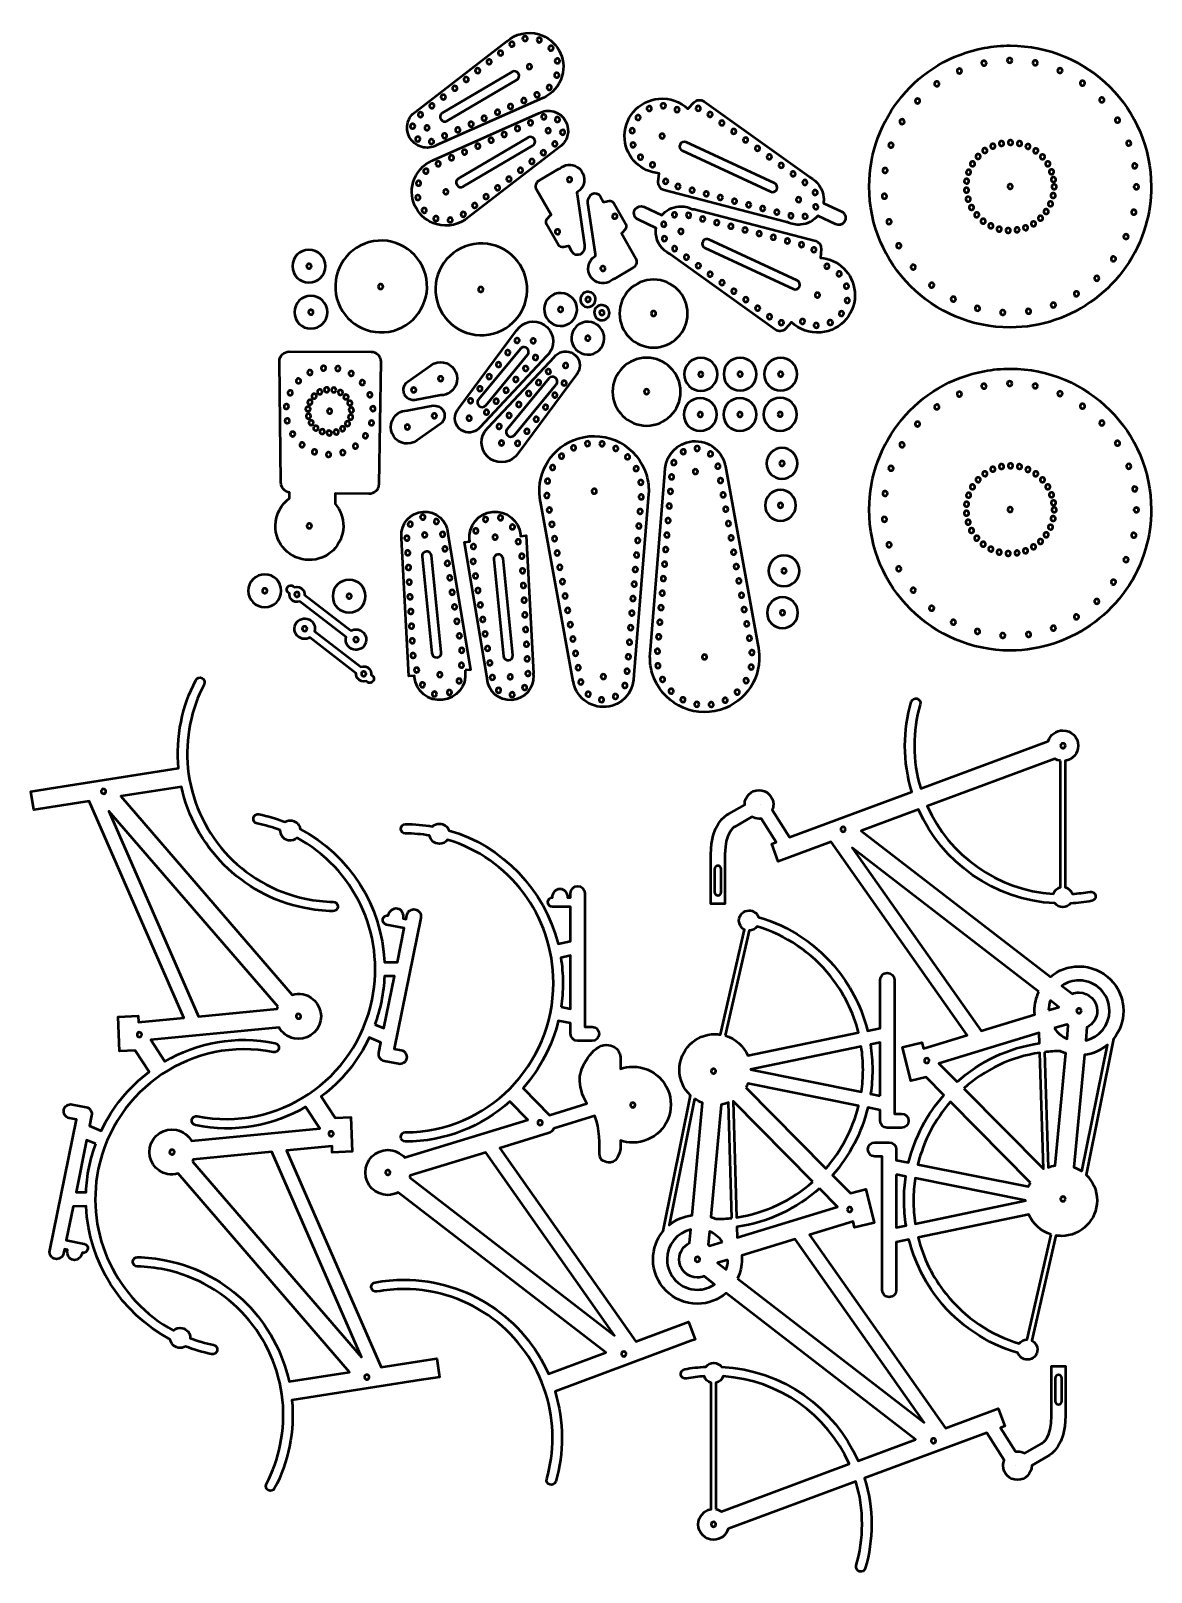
# Model space of a CAD drawing. Header units: inches. Extents: x 1.8 to 45.8, y -63.5 to -2.9.
import ezdxf

# ---------------------------------------------------------------- set-up
doc = ezdxf.new("R2010")
doc.units = ezdxf.units.IN
doc.header["$MEASUREMENT"] = 0
for name, color, linetype in [('1', 7, 'Continuous'), ('2', 7, 'Continuous'), ('3', 7, 'Continuous'), ('4', 7, 'Continuous'), ('5', 7, 'Continuous'), ('6', 7, 'Continuous'), ('7', 7, 'Continuous')]:
    doc.layers.add(name, color=color, linetype=linetype)

# ---------------------------------------------------------------- blocks, each defined once
blk = doc.blocks.new('block 2')
at = {"layer": '1', "color": 140, "lineweight": 50, "true_color": 0x00aeef}
blk.add_open_spline([(26.433, -27.935), (26.386, -27.956), (26.33, -27.934), (26.311, -27.882), (26.291, -27.832), (26.317, -27.775), (26.367, -27.76), (26.416, -27.744), (26.468, -27.77), (26.485, -27.816), (26.502, -27.862), (26.48, -27.913), (26.433, -27.935)], degree=3, knots=[0, 0, 0, 0, 1, 1, 1, 2, 2, 2, 3, 3, 3, 4, 4, 4, 4], dxfattribs=at)
blk = doc.blocks.new('block 3')
at = {"layer": '1', "color": 140, "lineweight": 50, "true_color": 0x00aeef}
blk.add_open_spline([(26.641, -28.46), (26.603, -28.494), (26.543, -28.49), (26.509, -28.447), (26.475, -28.404), (26.483, -28.343), (26.526, -28.313), (26.568, -28.284), (26.625, -28.293), (26.656, -28.331), (26.686, -28.37), (26.68, -28.426), (26.641, -28.46)], degree=3, knots=[0, 0, 0, 0, 1, 1, 1, 2, 2, 2, 3, 3, 3, 4, 4, 4, 4], dxfattribs=at)
blk = doc.blocks.new('block 4')
at = {"layer": '1', "color": 140, "lineweight": 50, "true_color": 0x00aeef}
blk.add_open_spline([(26.999, -28.898), (26.972, -28.942), (26.914, -28.957), (26.869, -28.926), (26.824, -28.896), (26.812, -28.834), (26.844, -28.793), (26.875, -28.752), (26.933, -28.744), (26.973, -28.771), (27.014, -28.798), (27.025, -28.854), (26.999, -28.898)], degree=3, knots=[0, 0, 0, 0, 1, 1, 1, 2, 2, 2, 3, 3, 3, 4, 4, 4, 4], dxfattribs=at)
blk = doc.blocks.new('block 5')
at = {"layer": '1', "color": 140, "lineweight": 50, "true_color": 0x00aeef}
blk.add_open_spline([(27.473, -29.207), (27.461, -29.257), (27.409, -29.288), (27.357, -29.272), (27.305, -29.257), (27.276, -29.202), (27.293, -29.154), (27.311, -29.105), (27.363, -29.079), (27.41, -29.093), (27.457, -29.107), (27.484, -29.156), (27.473, -29.207)], degree=3, knots=[0, 0, 0, 0, 1, 1, 1, 2, 2, 2, 3, 3, 3, 4, 4, 4, 4], dxfattribs=at)
blk = doc.blocks.new('block 6')
at = {"layer": '1', "color": 140, "lineweight": 50, "true_color": 0x00aeef}
blk.add_open_spline([(28.017, -29.359), (28.021, -29.411), (27.981, -29.456), (27.926, -29.457), (27.872, -29.458), (27.828, -29.414), (27.83, -29.363), (27.832, -29.311), (27.874, -29.271), (27.923, -29.27), (27.972, -29.269), (28.013, -29.308), (28.017, -29.359)], degree=3, knots=[0, 0, 0, 0, 1, 1, 1, 2, 2, 2, 3, 3, 3, 4, 4, 4, 4], dxfattribs=at)
blk = doc.blocks.new('block 7')
at = {"layer": '1', "color": 140, "lineweight": 50, "true_color": 0x00aeef}
blk.add_open_spline([(28.582, -29.339), (28.601, -29.386), (28.577, -29.442), (28.525, -29.459), (28.474, -29.477), (28.419, -29.449), (28.405, -29.399), (28.391, -29.349), (28.419, -29.298), (28.465, -29.282), (28.511, -29.267), (28.562, -29.291), (28.582, -29.339)], degree=3, knots=[0, 0, 0, 0, 1, 1, 1, 2, 2, 2, 3, 3, 3, 4, 4, 4, 4], dxfattribs=at)
blk = doc.blocks.new('block 8')
at = {"layer": '1', "color": 140, "lineweight": 50, "true_color": 0x00aeef}
blk.add_open_spline([(29.114, -29.149), (29.147, -29.189), (29.141, -29.248), (29.097, -29.281), (29.053, -29.313), (28.992, -29.303), (28.964, -29.259), (28.935, -29.216), (28.947, -29.159), (28.986, -29.13), (29.025, -29.101), (29.081, -29.109), (29.114, -29.149)], degree=3, knots=[0, 0, 0, 0, 1, 1, 1, 2, 2, 2, 3, 3, 3, 4, 4, 4, 4], dxfattribs=at)
blk = doc.blocks.new('block 9')
at = {"layer": '1', "color": 140, "lineweight": 50, "true_color": 0x00aeef}
blk.add_open_spline([(29.564, -28.807), (29.608, -28.835), (29.62, -28.894), (29.588, -28.938), (29.556, -28.982), (29.494, -28.991), (29.454, -28.958), (29.414, -28.925), (29.408, -28.867), (29.437, -28.828), (29.465, -28.788), (29.521, -28.779), (29.564, -28.807)], degree=3, knots=[0, 0, 0, 0, 1, 1, 1, 2, 2, 2, 3, 3, 3, 4, 4, 4, 4], dxfattribs=at)
blk = doc.blocks.new('block 10')
at = {"layer": '1', "color": 140, "lineweight": 50, "true_color": 0x00aeef}
blk.add_open_spline([(29.89, -28.345), (29.94, -28.359), (29.97, -28.411), (29.952, -28.463), (29.935, -28.515), (29.879, -28.541), (29.831, -28.522), (29.783, -28.503), (29.759, -28.45), (29.775, -28.404), (29.79, -28.357), (29.841, -28.331), (29.89, -28.345)], degree=3, knots=[0, 0, 0, 0, 1, 1, 1, 2, 2, 2, 3, 3, 3, 4, 4, 4, 4], dxfattribs=at)
blk = doc.blocks.new('block 11')
at = {"layer": '1', "color": 140, "lineweight": 50, "true_color": 0x00aeef}
blk.add_open_spline([(30.062, -27.806), (30.113, -27.804), (30.157, -27.845), (30.156, -27.9), (30.155, -27.954), (30.11, -27.997), (30.059, -27.993), (30.007, -27.989), (29.969, -27.946), (29.969, -27.897), (29.97, -27.848), (30.01, -27.808), (30.062, -27.806)], degree=3, knots=[0, 0, 0, 0, 1, 1, 1, 2, 2, 2, 3, 3, 3, 4, 4, 4, 4], dxfattribs=at)
blk = doc.blocks.new('block 12')
at = {"layer": '1', "color": 140, "lineweight": 50, "true_color": 0x00aeef}
blk.add_open_spline([(30.062, -27.241), (30.11, -27.224), (30.164, -27.248), (30.18, -27.301), (30.196, -27.354), (30.166, -27.408), (30.116, -27.42), (30.066, -27.432), (30.015, -27.402), (30.001, -27.355), (29.987, -27.31), (30.013, -27.259), (30.062, -27.241)], degree=3, knots=[0, 0, 0, 0, 1, 1, 1, 2, 2, 2, 3, 3, 3, 4, 4, 4, 4], dxfattribs=at)
blk = doc.blocks.new('block 13')
at = {"layer": '1', "color": 140, "lineweight": 50, "true_color": 0x00aeef}
blk.add_open_spline([(29.959, -26.678), (30.007, -26.659), (30.061, -26.683), (30.08, -26.731), (30.099, -26.78), (30.075, -26.834), (30.027, -26.852), (29.978, -26.871), (29.924, -26.847), (29.906, -26.799), (29.887, -26.75), (29.911, -26.696), (29.959, -26.678)], degree=3, knots=[0, 0, 0, 0, 1, 1, 1, 2, 2, 2, 3, 3, 3, 4, 4, 4, 4], dxfattribs=at)
blk = doc.blocks.new('block 14')
at = {"layer": '1', "color": 140, "lineweight": 50, "true_color": 0x00aeef}
blk.add_open_spline([(29.856, -26.114), (29.904, -26.096), (29.959, -26.12), (29.977, -26.168), (29.996, -26.216), (29.972, -26.27), (29.923, -26.289), (29.876, -26.307), (29.821, -26.283), (29.803, -26.235), (29.784, -26.187), (29.808, -26.133), (29.856, -26.114)], degree=3, knots=[0, 0, 0, 0, 1, 1, 1, 2, 2, 2, 3, 3, 3, 4, 4, 4, 4], dxfattribs=at)
blk = doc.blocks.new('block 15')
at = {"layer": '1', "color": 140, "lineweight": 50, "true_color": 0x00aeef}
blk.add_open_spline([(29.753, -25.551), (29.801, -25.532), (29.856, -25.556), (29.874, -25.604), (29.893, -25.652), (29.869, -25.706), (29.821, -25.725), (29.773, -25.744), (29.718, -25.72), (29.7, -25.672), (29.681, -25.623), (29.705, -25.569), (29.753, -25.551)], degree=3, knots=[0, 0, 0, 0, 1, 1, 1, 2, 2, 2, 3, 3, 3, 4, 4, 4, 4], dxfattribs=at)
blk = doc.blocks.new('block 16')
at = {"layer": '1', "color": 140, "lineweight": 50, "true_color": 0x00aeef}
blk.add_open_spline([(29.65, -24.987), (29.698, -24.968), (29.753, -24.992), (29.771, -25.041), (29.79, -25.089), (29.766, -25.143), (29.717, -25.161), (29.669, -25.18), (29.615, -25.156), (29.597, -25.108), (29.578, -25.06), (29.602, -25.005), (29.65, -24.987)], degree=3, knots=[0, 0, 0, 0, 1, 1, 1, 2, 2, 2, 3, 3, 3, 4, 4, 4, 4], dxfattribs=at)
blk = doc.blocks.new('block 17')
at = {"layer": '1', "color": 140, "lineweight": 50, "true_color": 0x00aeef}
blk.add_open_spline([(29.547, -24.423), (29.595, -24.405), (29.65, -24.429), (29.668, -24.477), (29.687, -24.525), (29.663, -24.579), (29.614, -24.598), (29.566, -24.617), (29.512, -24.593), (29.494, -24.544), (29.475, -24.496), (29.499, -24.442), (29.547, -24.423)], degree=3, knots=[0, 0, 0, 0, 1, 1, 1, 2, 2, 2, 3, 3, 3, 4, 4, 4, 4], dxfattribs=at)
blk = doc.blocks.new('block 18')
at = {"layer": '1', "color": 140, "lineweight": 50, "true_color": 0x00aeef}
blk.add_open_spline([(29.444, -23.86), (29.492, -23.841), (29.546, -23.865), (29.565, -23.913), (29.584, -23.962), (29.56, -24.016), (29.511, -24.034), (29.463, -24.053), (29.409, -24.029), (29.391, -23.981), (29.372, -23.933), (29.396, -23.878), (29.444, -23.86)], degree=3, knots=[0, 0, 0, 0, 1, 1, 1, 2, 2, 2, 3, 3, 3, 4, 4, 4, 4], dxfattribs=at)
blk = doc.blocks.new('block 19')
at = {"layer": '1', "color": 140, "lineweight": 50, "true_color": 0x00aeef}
blk.add_open_spline([(29.341, -23.296), (29.389, -23.278), (29.443, -23.302), (29.462, -23.35), (29.48, -23.398), (29.457, -23.452), (29.408, -23.471), (29.36, -23.489), (29.306, -23.465), (29.288, -23.417), (29.269, -23.369), (29.293, -23.315), (29.341, -23.296)], degree=3, knots=[0, 0, 0, 0, 1, 1, 1, 2, 2, 2, 3, 3, 3, 4, 4, 4, 4], dxfattribs=at)
blk = doc.blocks.new('block 20')
at = {"layer": '1', "color": 140, "lineweight": 50, "true_color": 0x00aeef}
blk.add_open_spline([(29.238, -22.733), (29.286, -22.714), (29.34, -22.738), (29.359, -22.786), (29.377, -22.834), (29.354, -22.889), (29.305, -22.907), (29.257, -22.926), (29.203, -22.902), (29.185, -22.854), (29.166, -22.805), (29.19, -22.751), (29.238, -22.733)], degree=3, knots=[0, 0, 0, 0, 1, 1, 1, 2, 2, 2, 3, 3, 3, 4, 4, 4, 4], dxfattribs=at)
blk = doc.blocks.new('block 21')
at = {"layer": '1', "color": 140, "lineweight": 50, "true_color": 0x00aeef}
blk.add_open_spline([(29.135, -22.169), (29.183, -22.151), (29.237, -22.175), (29.256, -22.223), (29.274, -22.271), (29.25, -22.325), (29.202, -22.344), (29.154, -22.362), (29.1, -22.338), (29.081, -22.29), (29.063, -22.242), (29.087, -22.188), (29.135, -22.169)], degree=3, knots=[0, 0, 0, 0, 1, 1, 1, 2, 2, 2, 3, 3, 3, 4, 4, 4, 4], dxfattribs=at)
blk = doc.blocks.new('block 22')
at = {"layer": '1', "color": 140, "lineweight": 50, "true_color": 0x00aeef}
blk.add_open_spline([(29.032, -21.606), (29.08, -21.587), (29.134, -21.611), (29.152, -21.659), (29.171, -21.707), (29.147, -21.762), (29.099, -21.78), (29.051, -21.799), (28.997, -21.775), (28.978, -21.727), (28.959, -21.678), (28.983, -21.624), (29.032, -21.606)], degree=3, knots=[0, 0, 0, 0, 1, 1, 1, 2, 2, 2, 3, 3, 3, 4, 4, 4, 4], dxfattribs=at)
blk = doc.blocks.new('block 23')
at = {"layer": '1', "color": 140, "lineweight": 50, "true_color": 0x00aeef}
blk.add_open_spline([(28.928, -21.042), (28.976, -21.023), (29.031, -21.047), (29.049, -21.096), (29.068, -21.144), (29.044, -21.198), (28.996, -21.217), (28.948, -21.235), (28.893, -21.211), (28.875, -21.163), (28.856, -21.115), (28.88, -21.061), (28.928, -21.042)], degree=3, knots=[0, 0, 0, 0, 1, 1, 1, 2, 2, 2, 3, 3, 3, 4, 4, 4, 4], dxfattribs=at)
blk = doc.blocks.new('block 24')
at = {"layer": '1', "color": 140, "lineweight": 50, "true_color": 0x00aeef}
blk.add_open_spline([(28.825, -20.479), (28.873, -20.46), (28.927, -20.484), (28.946, -20.532), (28.964, -20.58), (28.94, -20.634), (28.892, -20.653), (28.844, -20.672), (28.79, -20.648), (28.771, -20.6), (28.753, -20.551), (28.777, -20.497), (28.825, -20.479)], degree=3, knots=[0, 0, 0, 0, 1, 1, 1, 2, 2, 2, 3, 3, 3, 4, 4, 4, 4], dxfattribs=at)
blk = doc.blocks.new('block 25')
at = {"layer": '1', "color": 140, "lineweight": 50, "true_color": 0x00aeef}
blk.add_open_spline([(28.716, -19.919), (28.738, -19.906), (28.763, -19.903), (28.787, -19.911), (28.798, -19.914), (28.81, -19.922), (28.82, -19.932), (28.822, -19.934), (28.825, -19.94), (28.827, -19.943), (28.827, -19.943), (28.833, -19.951), (28.833, -19.951), (28.836, -19.957), (28.839, -19.962), (28.841, -19.968), (28.86, -20.017), (28.837, -20.071), (28.788, -20.09), (28.74, -20.108), (28.686, -20.085), (28.667, -20.036), (28.663, -20.025), (28.661, -20.012), (28.661, -20), (28.661, -19.989), (28.664, -19.973), (28.67, -19.971), (28.678, -19.953), (28.693, -19.932), (28.716, -19.919)], degree=3, knots=[0, 0, 0, 0, 1, 1, 1, 2, 2, 2, 3, 3, 3, 4, 4, 4, 5, 5, 5, 6, 6, 6, 7, 7, 7, 8, 8, 8, 9, 9, 9, 10, 10, 10, 10], dxfattribs=at)
blk = doc.blocks.new('block 26')
at = {"layer": '1', "color": 140, "lineweight": 50, "true_color": 0x00aeef}
blk.add_open_spline([(28.38, -19.48), (28.401, -19.433), (28.458, -19.411), (28.508, -19.439), (28.558, -19.468), (28.573, -19.531), (28.542, -19.572), (28.512, -19.614), (28.455, -19.624), (28.415, -19.602), (28.376, -19.579), (28.36, -19.527), (28.38, -19.48)], degree=3, knots=[0, 0, 0, 0, 1, 1, 1, 2, 2, 2, 3, 3, 3, 4, 4, 4, 4], dxfattribs=at)
blk = doc.blocks.new('block 27')
at = {"layer": '1', "color": 140, "lineweight": 50, "true_color": 0x00aeef}
blk.add_open_spline([(27.851, -19.319), (27.84, -19.269), (27.874, -19.218), (27.931, -19.212), (27.988, -19.206), (28.037, -19.248), (28.037, -19.3), (28.037, -19.351), (27.996, -19.393), (27.951, -19.398), (27.905, -19.403), (27.863, -19.37), (27.851, -19.319)], degree=3, knots=[0, 0, 0, 0, 1, 1, 1, 2, 2, 2, 3, 3, 3, 4, 4, 4, 4], dxfattribs=at)
blk = doc.blocks.new('block 28')
at = {"layer": '1', "color": 140, "lineweight": 50, "true_color": 0x00aeef}
blk.add_open_spline([(27.329, -19.501), (27.29, -19.467), (27.288, -19.406), (27.33, -19.367), (27.373, -19.328), (27.438, -19.333), (27.468, -19.376), (27.498, -19.418), (27.49, -19.475), (27.456, -19.505), (27.422, -19.536), (27.368, -19.535), (27.329, -19.501)], degree=3, knots=[0, 0, 0, 0, 1, 1, 1, 2, 2, 2, 3, 3, 3, 4, 4, 4, 4], dxfattribs=at)
blk = doc.blocks.new('block 29')
at = {"layer": '1', "color": 140, "lineweight": 50, "true_color": 0x00aeef}
blk.add_open_spline([(27.012, -19.954), (26.961, -19.949), (26.923, -19.901), (26.935, -19.844), (26.947, -19.788), (27.002, -19.755), (27.051, -19.771), (27.1, -19.788), (27.127, -19.839), (27.118, -19.883), (27.108, -19.928), (27.064, -19.959), (27.012, -19.954)], degree=3, knots=[0, 0, 0, 0, 1, 1, 1, 2, 2, 2, 3, 3, 3, 4, 4, 4, 4], dxfattribs=at)
blk = doc.blocks.new('block 30')
at = {"layer": '1', "color": 140, "lineweight": 50, "true_color": 0x00aeef}
blk.add_open_spline([(26.946, -20.518), (26.894, -20.523), (26.849, -20.486), (26.843, -20.435), (26.838, -20.384), (26.875, -20.337), (26.926, -20.332), (26.977, -20.327), (27.024, -20.364), (27.029, -20.415), (27.034, -20.466), (26.997, -20.513), (26.946, -20.518)], degree=3, knots=[0, 0, 0, 0, 1, 1, 1, 2, 2, 2, 3, 3, 3, 4, 4, 4, 4], dxfattribs=at)
blk = doc.blocks.new('block 31')
at = {"layer": '1', "color": 140, "lineweight": 50, "true_color": 0x00aeef}
blk.add_open_spline([(26.899, -21.089), (26.848, -21.094), (26.802, -21.057), (26.797, -21.006), (26.791, -20.955), (26.828, -20.908), (26.88, -20.903), (26.931, -20.898), (26.977, -20.935), (26.982, -20.986), (26.988, -21.037), (26.951, -21.084), (26.899, -21.089)], degree=3, knots=[0, 0, 0, 0, 1, 1, 1, 2, 2, 2, 3, 3, 3, 4, 4, 4, 4], dxfattribs=at)
blk = doc.blocks.new('block 32')
at = {"layer": '1', "color": 140, "lineweight": 50, "true_color": 0x00aeef}
blk.add_open_spline([(26.853, -21.66), (26.802, -21.665), (26.756, -21.628), (26.75, -21.577), (26.745, -21.526), (26.782, -21.479), (26.833, -21.474), (26.884, -21.469), (26.931, -21.506), (26.936, -21.557), (26.942, -21.608), (26.904, -21.655), (26.853, -21.66)], degree=3, knots=[0, 0, 0, 0, 1, 1, 1, 2, 2, 2, 3, 3, 3, 4, 4, 4, 4], dxfattribs=at)
blk = doc.blocks.new('block 33')
at = {"layer": '1', "color": 140, "lineweight": 50, "true_color": 0x00aeef}
blk.add_open_spline([(26.807, -22.231), (26.756, -22.237), (26.709, -22.199), (26.704, -22.148), (26.699, -22.097), (26.736, -22.051), (26.787, -22.045), (26.838, -22.04), (26.884, -22.077), (26.89, -22.128), (26.895, -22.18), (26.858, -22.226), (26.807, -22.231)], degree=3, knots=[0, 0, 0, 0, 1, 1, 1, 2, 2, 2, 3, 3, 3, 4, 4, 4, 4], dxfattribs=at)
blk = doc.blocks.new('block 34')
at = {"layer": '1', "color": 140, "lineweight": 50, "true_color": 0x00aeef}
blk.add_open_spline([(26.761, -22.802), (26.709, -22.808), (26.663, -22.77), (26.658, -22.719), (26.652, -22.668), (26.689, -22.622), (26.741, -22.616), (26.792, -22.611), (26.838, -22.648), (26.844, -22.699), (26.849, -22.751), (26.812, -22.797), (26.761, -22.802)], degree=3, knots=[0, 0, 0, 0, 1, 1, 1, 2, 2, 2, 3, 3, 3, 4, 4, 4, 4], dxfattribs=at)
blk = doc.blocks.new('block 35')
at = {"layer": '1', "color": 140, "lineweight": 50, "true_color": 0x00aeef}
blk.add_open_spline([(26.715, -23.373), (26.663, -23.379), (26.617, -23.342), (26.612, -23.29), (26.606, -23.239), (26.643, -23.193), (26.695, -23.187), (26.746, -23.182), (26.792, -23.219), (26.797, -23.27), (26.803, -23.322), (26.766, -23.368), (26.715, -23.373)], degree=3, knots=[0, 0, 0, 0, 1, 1, 1, 2, 2, 2, 3, 3, 3, 4, 4, 4, 4], dxfattribs=at)
blk = doc.blocks.new('block 36')
at = {"layer": '1', "color": 140, "lineweight": 50, "true_color": 0x00aeef}
blk.add_open_spline([(26.668, -23.944), (26.617, -23.95), (26.571, -23.913), (26.566, -23.861), (26.56, -23.81), (26.597, -23.764), (26.649, -23.758), (26.7, -23.753), (26.746, -23.79), (26.751, -23.841), (26.757, -23.893), (26.72, -23.939), (26.668, -23.944)], degree=3, knots=[0, 0, 0, 0, 1, 1, 1, 2, 2, 2, 3, 3, 3, 4, 4, 4, 4], dxfattribs=at)
blk = doc.blocks.new('block 37')
at = {"layer": '1', "color": 140, "lineweight": 50, "true_color": 0x00aeef}
blk.add_open_spline([(26.622, -24.515), (26.571, -24.521), (26.525, -24.484), (26.52, -24.432), (26.514, -24.381), (26.551, -24.335), (26.602, -24.329), (26.654, -24.324), (26.7, -24.361), (26.705, -24.412), (26.711, -24.464), (26.674, -24.51), (26.622, -24.515)], degree=3, knots=[0, 0, 0, 0, 1, 1, 1, 2, 2, 2, 3, 3, 3, 4, 4, 4, 4], dxfattribs=at)
blk = doc.blocks.new('block 38')
at = {"layer": '1', "color": 140, "lineweight": 50, "true_color": 0x00aeef}
blk.add_open_spline([(26.576, -25.086), (26.525, -25.092), (26.479, -25.055), (26.473, -25.003), (26.468, -24.952), (26.505, -24.906), (26.556, -24.9), (26.608, -24.895), (26.654, -24.932), (26.659, -24.983), (26.665, -25.035), (26.628, -25.081), (26.576, -25.086)], degree=3, knots=[0, 0, 0, 0, 1, 1, 1, 2, 2, 2, 3, 3, 3, 4, 4, 4, 4], dxfattribs=at)
blk = doc.blocks.new('block 39')
at = {"layer": '1', "color": 140, "lineweight": 50, "true_color": 0x00aeef}
blk.add_open_spline([(26.53, -25.657), (26.479, -25.663), (26.433, -25.626), (26.427, -25.574), (26.422, -25.523), (26.459, -25.477), (26.51, -25.472), (26.561, -25.466), (26.608, -25.503), (26.613, -25.554), (26.619, -25.606), (26.582, -25.652), (26.53, -25.657)], degree=3, knots=[0, 0, 0, 0, 1, 1, 1, 2, 2, 2, 3, 3, 3, 4, 4, 4, 4], dxfattribs=at)
blk = doc.blocks.new('block 40')
at = {"layer": '1', "color": 140, "lineweight": 50, "true_color": 0x00aeef}
blk.add_open_spline([(26.484, -26.229), (26.433, -26.234), (26.387, -26.197), (26.381, -26.145), (26.376, -26.094), (26.413, -26.048), (26.464, -26.043), (26.515, -26.037), (26.562, -26.074), (26.567, -26.126), (26.573, -26.177), (26.535, -26.223), (26.484, -26.229)], degree=3, knots=[0, 0, 0, 0, 1, 1, 1, 2, 2, 2, 3, 3, 3, 4, 4, 4, 4], dxfattribs=at)
blk = doc.blocks.new('block 41')
at = {"layer": '1', "color": 140, "lineweight": 50, "true_color": 0x00aeef}
blk.add_open_spline([(26.438, -26.8), (26.387, -26.805), (26.341, -26.768), (26.335, -26.717), (26.33, -26.665), (26.367, -26.619), (26.418, -26.614), (26.469, -26.608), (26.516, -26.645), (26.521, -26.696), (26.527, -26.748), (26.489, -26.794), (26.438, -26.8)], degree=3, knots=[0, 0, 0, 0, 1, 1, 1, 2, 2, 2, 3, 3, 3, 4, 4, 4, 4], dxfattribs=at)
blk = doc.blocks.new('block 42')
at = {"layer": '1', "color": 140, "lineweight": 50, "true_color": 0x00aeef}
blk.add_open_spline([(26.392, -27.37), (26.341, -27.377), (26.295, -27.339), (26.289, -27.288), (26.284, -27.236), (26.321, -27.19), (26.372, -27.185), (26.423, -27.179), (26.469, -27.216), (26.475, -27.268), (26.481, -27.319), (26.443, -27.365), (26.392, -27.37)], degree=3, knots=[0, 0, 0, 0, 1, 1, 1, 2, 2, 2, 3, 3, 3, 4, 4, 4, 4], dxfattribs=at)
blk = doc.blocks.new('block 43')
at = {"layer": '1', "color": 140, "lineweight": 50, "true_color": 0x00aeef}
for points, knots in [([(11.338, -60.185), (11.607, -59.671), (11.803, -59.119), (11.92, -58.545), (12.046, -57.927), (12.075, -57.313), (12.018, -56.716), (12.018, -56.716), (17.091, -55.923), (17.091, -55.923), (17.091, -55.923), (17.649, -55.836), (17.649, -55.836), (17.649, -55.836), (17.821, -55.809), (17.821, -55.809), (17.821, -55.809), (17.707, -55.08), (17.707, -55.08), (17.707, -55.08), (15.525, -55.421), (15.525, -55.421), (15.525, -55.421), (11.809, -46.905), (11.809, -46.905), (11.809, -46.905), (13.593, -46.735), (13.593, -46.735), (13.593, -46.735), (13.593, -46.735), (13.593, -46.735), (13.593, -46.735), (13.603, -46.981), (13.603, -46.981), (13.603, -46.981), (14.39, -46.949), (14.39, -46.949), (14.39, -46.949), (14.334, -45.592), (14.334, -45.592), (14.334, -45.592), (13.716, -45.617), (13.716, -45.617), (13.716, -45.617), (13.716, -45.617), (13.716, -45.617), (13.716, -45.617), (13.17, -44.782), (13.17, -44.782), (13.964, -44.183), (14.619, -43.392), (15.058, -42.46), (15.058, -42.46), (15.515, -42.653), (15.515, -42.653), (15.515, -42.653), (15.431, -43.064), (15.431, -43.064), (15.4, -43.214), (15.497, -43.36), (15.647, -43.391), (15.647, -43.391), (16.198, -43.503), (16.198, -43.503), (16.348, -43.534), (16.494, -43.437), (16.525, -43.288), (16.555, -43.138), (16.459, -42.992), (16.309, -42.961), (16.309, -42.961), (16.029, -42.904), (16.029, -42.904), (16.029, -42.904), (17.08, -37.752), (17.08, -37.752), (17.111, -37.602), (17.014, -37.456), (16.864, -37.426), (16.715, -37.395), (16.568, -37.492), (16.538, -37.641), (16.538, -37.641), (16.504, -37.808), (16.504, -37.808), (16.504, -37.808), (16.388, -37.784), (16.388, -37.784), (16.411, -37.591), (16.315, -37.418), (16.162, -37.386), (16.009, -37.355), (15.853, -37.478), (15.799, -37.665), (15.701, -37.648), (15.607, -37.711), (15.587, -37.809), (15.567, -37.909), (15.631, -38.006), (15.731, -38.027), (15.731, -38.027), (16.43, -38.169), (16.43, -38.169), (16.43, -38.169), (16.16, -39.495), (16.16, -39.495), (16.16, -39.495), (15.652, -39.497), (15.652, -39.497), (15.552, -37.285), (14.281, -35.285), (12.344, -34.266), (12.321, -34.106), (12.2, -33.969), (12.032, -33.935), (11.927, -33.914), (11.824, -33.936), (11.741, -33.989), (11.415, -33.86), (11.073, -33.758), (10.718, -33.686), (10.618, -33.665), (10.521, -33.73), (10.501, -33.83), (10.48, -33.929), (10.545, -34.027), (10.644, -34.047), (10.96, -34.112), (11.265, -34.201), (11.557, -34.313), (11.552, -34.502), (11.682, -34.672), (11.873, -34.711), (12.002, -34.737), (12.128, -34.698), (12.218, -34.616), (14.428, -35.804), (15.7, -38.359), (15.169, -40.962), (14.522, -44.134), (11.439, -46.193), (8.297, -45.552), (8.197, -45.531), (8.099, -45.596), (8.079, -45.696), (8.059, -45.796), (8.123, -45.893), (8.223, -45.913), (9.763, -46.228), (11.29, -45.932), (12.556, -45.192), (12.556, -45.192), (13.11, -46.04), (13.11, -46.04), (13.11, -46.04), (8.068, -46.522), (8.068, -46.522), (7.946, -46.311), (7.738, -46.151), (7.481, -46.098), (7.002, -46.001), (6.534, -46.31), (6.437, -46.788), (6.339, -47.267), (6.648, -47.735), (7.127, -47.832), (7.272, -47.862), (7.416, -47.854), (7.549, -47.815), (7.549, -47.815), (14.281, -55.615), (14.281, -55.615), (14.281, -55.615), (11.904, -55.987), (11.904, -55.987), (11.395, -53.66), (9.562, -51.73), (7.081, -51.224), (6.707, -51.148), (6.326, -51.106), (5.948, -51.098), (5.858, -51.097), (5.781, -51.16), (5.764, -51.246), (5.762, -51.257), (5.761, -51.268), (5.76, -51.279), (5.758, -51.381), (5.84, -51.465), (5.941, -51.467), (6.297, -51.474), (6.655, -51.514), (7.007, -51.585), (9.569, -52.108), (11.397, -54.245), (11.648, -56.72), (11.706, -57.291), (11.679, -57.88), (11.559, -58.471), (11.449, -59.011), (11.264, -59.53), (11.011, -60.014), (10.964, -60.104), (10.999, -60.215), (11.089, -60.263), (11.179, -60.31), (11.291, -60.275), (11.338, -60.185)], [0, 0, 0, 0, 1, 1, 1, 2, 2, 2, 3, 3, 3, 4, 4, 4, 5, 5, 5, 6, 6, 6, 7, 7, 7, 8, 8, 8, 9, 9, 9, 10, 10, 10, 11, 11, 11, 12, 12, 12, 13, 13, 13, 14, 14, 14, 15, 15, 15, 16, 16, 16, 17, 17, 17, 18, 18, 18, 19, 19, 19, 20, 20, 20, 21, 21, 21, 22, 22, 22, 23, 23, 23, 24, 24, 24, 25, 25, 25, 26, 26, 26, 27, 27, 27, 28, 28, 28, 29, 29, 29, 30, 30, 30, 31, 31, 31, 32, 32, 32, 33, 33, 33, 34, 34, 34, 35, 35, 35, 36, 36, 36, 37, 37, 37, 38, 38, 38, 39, 39, 39, 40, 40, 40, 41, 41, 41, 42, 42, 42, 43, 43, 43, 44, 44, 44, 45, 45, 45, 46, 46, 46, 47, 47, 47, 48, 48, 48, 49, 49, 49, 50, 50, 50, 51, 51, 51, 52, 52, 52, 53, 53, 53, 54, 54, 54, 55, 55, 55, 56, 56, 56, 57, 57, 57, 58, 58, 58, 59, 59, 59, 60, 60, 60, 61, 61, 61, 62, 62, 62, 63, 63, 63, 64, 64, 64, 65, 65, 65, 66, 66, 66, 67, 67, 67, 68, 68, 68, 69, 69, 69, 69]), ([(13.466, -46.221), (13.48, -46.171), (13.531, -46.141), (13.581, -46.155), (13.631, -46.168), (13.66, -46.219), (13.647, -46.269), (13.633, -46.319), (13.582, -46.349), (13.532, -46.335), (13.482, -46.322), (13.453, -46.27), (13.466, -46.221)], [0, 0, 0, 0, 1, 1, 1, 2, 2, 2, 3, 3, 3, 4, 4, 4, 4]), ([(7.213, -46.941), (7.227, -46.891), (7.278, -46.862), (7.328, -46.875), (7.378, -46.889), (7.407, -46.94), (7.394, -46.99), (7.38, -47.04), (7.329, -47.069), (7.279, -47.056), (7.229, -47.042), (7.2, -46.991), (7.213, -46.941)], [0, 0, 0, 0, 1, 1, 1, 2, 2, 2, 3, 3, 3, 4, 4, 4, 4])]:
    blk.add_open_spline(points, degree=3, knots=knots, dxfattribs=at)
blk = doc.blocks.new('block 44')
at = {"layer": '1', "color": 140, "lineweight": 50, "true_color": 0x00aeef}
blk.add_open_spline([(25.691, -20.554), (25.738, -20.533), (25.794, -20.555), (25.814, -20.606), (25.833, -20.657), (25.807, -20.713), (25.758, -20.728), (25.709, -20.744), (25.657, -20.718), (25.639, -20.672), (25.622, -20.627), (25.644, -20.575), (25.691, -20.554)], degree=3, knots=[0, 0, 0, 0, 1, 1, 1, 2, 2, 2, 3, 3, 3, 4, 4, 4, 4], dxfattribs=at)
blk = doc.blocks.new('block 45')
at = {"layer": '1', "color": 140, "lineweight": 50, "true_color": 0x00aeef}
blk.add_open_spline([(25.483, -20.028), (25.522, -19.994), (25.582, -19.998), (25.616, -20.041), (25.649, -20.084), (25.641, -20.145), (25.599, -20.175), (25.557, -20.204), (25.499, -20.195), (25.469, -20.157), (25.439, -20.118), (25.444, -20.062), (25.483, -20.028)], degree=3, knots=[0, 0, 0, 0, 1, 1, 1, 2, 2, 2, 3, 3, 3, 4, 4, 4, 4], dxfattribs=at)
blk = doc.blocks.new('block 46')
at = {"layer": '1', "color": 140, "lineweight": 50, "true_color": 0x00aeef}
blk.add_open_spline([(25.126, -19.59), (25.152, -19.546), (25.21, -19.532), (25.256, -19.562), (25.301, -19.593), (25.312, -19.654), (25.28, -19.695), (25.249, -19.736), (25.192, -19.745), (25.151, -19.717), (25.111, -19.69), (25.099, -19.635), (25.126, -19.59)], degree=3, knots=[0, 0, 0, 0, 1, 1, 1, 2, 2, 2, 3, 3, 3, 4, 4, 4, 4], dxfattribs=at)
blk = doc.blocks.new('block 47')
at = {"layer": '1', "color": 140, "lineweight": 50, "true_color": 0x00aeef}
blk.add_open_spline([(24.652, -19.282), (24.664, -19.231), (24.715, -19.2), (24.768, -19.216), (24.82, -19.231), (24.849, -19.286), (24.831, -19.335), (24.814, -19.383), (24.761, -19.409), (24.714, -19.395), (24.668, -19.381), (24.64, -19.332), (24.652, -19.282)], degree=3, knots=[0, 0, 0, 0, 1, 1, 1, 2, 2, 2, 3, 3, 3, 4, 4, 4, 4], dxfattribs=at)
blk = doc.blocks.new('block 48')
at = {"layer": '1', "color": 140, "lineweight": 50, "true_color": 0x00aeef}
blk.add_open_spline([(24.108, -19.129), (24.104, -19.078), (24.143, -19.032), (24.198, -19.031), (24.252, -19.03), (24.297, -19.074), (24.294, -19.125), (24.293, -19.177), (24.25, -19.217), (24.202, -19.218), (24.153, -19.219), (24.111, -19.18), (24.108, -19.129)], degree=3, knots=[0, 0, 0, 0, 1, 1, 1, 2, 2, 2, 3, 3, 3, 4, 4, 4, 4], dxfattribs=at)
blk = doc.blocks.new('block 49')
at = {"layer": '1', "color": 140, "lineweight": 50, "true_color": 0x00aeef}
blk.add_open_spline([(23.543, -19.15), (23.523, -19.102), (23.547, -19.047), (23.599, -19.029), (23.651, -19.012), (23.706, -19.039), (23.72, -19.089), (23.734, -19.139), (23.706, -19.19), (23.659, -19.206), (23.613, -19.222), (23.562, -19.198), (23.543, -19.15)], degree=3, knots=[0, 0, 0, 0, 1, 1, 1, 2, 2, 2, 3, 3, 3, 4, 4, 4, 4], dxfattribs=at)
blk = doc.blocks.new('block 50')
at = {"layer": '1', "color": 140, "lineweight": 50, "true_color": 0x00aeef}
blk.add_open_spline([(23.01, -19.339), (22.977, -19.3), (22.984, -19.24), (23.028, -19.208), (23.071, -19.175), (23.133, -19.185), (23.161, -19.229), (23.189, -19.272), (23.178, -19.329), (23.138, -19.358), (23.099, -19.387), (23.043, -19.379), (23.01, -19.339)], degree=3, knots=[0, 0, 0, 0, 1, 1, 1, 2, 2, 2, 3, 3, 3, 4, 4, 4, 4], dxfattribs=at)
blk = doc.blocks.new('block 51')
at = {"layer": '1', "color": 140, "lineweight": 50, "true_color": 0x00aeef}
blk.add_open_spline([(22.56, -19.681), (22.517, -19.654), (22.505, -19.595), (22.537, -19.55), (22.569, -19.506), (22.63, -19.498), (22.67, -19.53), (22.71, -19.563), (22.717, -19.621), (22.688, -19.66), (22.659, -19.7), (22.603, -19.709), (22.56, -19.681)], degree=3, knots=[0, 0, 0, 0, 1, 1, 1, 2, 2, 2, 3, 3, 3, 4, 4, 4, 4], dxfattribs=at)
blk = doc.blocks.new('block 52')
at = {"layer": '1', "color": 140, "lineweight": 50, "true_color": 0x00aeef}
blk.add_open_spline([(22.234, -20.143), (22.184, -20.13), (22.155, -20.077), (22.172, -20.025), (22.189, -19.974), (22.245, -19.947), (22.293, -19.966), (22.341, -19.985), (22.365, -20.038), (22.349, -20.085), (22.334, -20.131), (22.284, -20.157), (22.234, -20.143)], degree=3, knots=[0, 0, 0, 0, 1, 1, 1, 2, 2, 2, 3, 3, 3, 4, 4, 4, 4], dxfattribs=at)
blk = doc.blocks.new('block 53')
at = {"layer": '1', "color": 140, "lineweight": 50, "true_color": 0x00aeef}
blk.add_open_spline([(22.063, -20.682), (22.011, -20.684), (21.967, -20.643), (21.968, -20.588), (21.969, -20.534), (22.014, -20.491), (22.066, -20.495), (22.117, -20.499), (22.156, -20.542), (22.155, -20.591), (22.154, -20.64), (22.114, -20.68), (22.063, -20.682)], degree=3, knots=[0, 0, 0, 0, 1, 1, 1, 2, 2, 2, 3, 3, 3, 4, 4, 4, 4], dxfattribs=at)
blk = doc.blocks.new('block 54')
at = {"layer": '1', "color": 140, "lineweight": 50, "true_color": 0x00aeef}
blk.add_open_spline([(22.063, -21.247), (22.015, -21.264), (21.96, -21.24), (21.944, -21.187), (21.928, -21.134), (21.958, -21.08), (22.009, -21.068), (22.059, -21.056), (22.109, -21.086), (22.123, -21.133), (22.137, -21.178), (22.111, -21.23), (22.063, -21.247)], degree=3, knots=[0, 0, 0, 0, 1, 1, 1, 2, 2, 2, 3, 3, 3, 4, 4, 4, 4], dxfattribs=at)
blk = doc.blocks.new('block 55')
at = {"layer": '1', "color": 140, "lineweight": 50, "true_color": 0x00aeef}
blk.add_open_spline([(22.165, -21.81), (22.117, -21.829), (22.063, -21.805), (22.044, -21.757), (22.026, -21.709), (22.05, -21.655), (22.098, -21.636), (22.146, -21.617), (22.2, -21.641), (22.219, -21.69), (22.237, -21.738), (22.213, -21.792), (22.165, -21.81)], degree=3, knots=[0, 0, 0, 0, 1, 1, 1, 2, 2, 2, 3, 3, 3, 4, 4, 4, 4], dxfattribs=at)
blk = doc.blocks.new('block 56')
at = {"layer": '1', "color": 140, "lineweight": 50, "true_color": 0x00aeef}
blk.add_open_spline([(22.268, -22.374), (22.22, -22.393), (22.166, -22.369), (22.147, -22.32), (22.129, -22.272), (22.152, -22.218), (22.201, -22.2), (22.249, -22.181), (22.303, -22.205), (22.322, -22.253), (22.34, -22.301), (22.316, -22.356), (22.268, -22.374)], degree=3, knots=[0, 0, 0, 0, 1, 1, 1, 2, 2, 2, 3, 3, 3, 4, 4, 4, 4], dxfattribs=at)
blk = doc.blocks.new('block 57')
at = {"layer": '1', "color": 140, "lineweight": 50, "true_color": 0x00aeef}
blk.add_open_spline([(22.371, -22.938), (22.323, -22.956), (22.269, -22.932), (22.25, -22.884), (22.232, -22.836), (22.255, -22.782), (22.304, -22.763), (22.352, -22.745), (22.406, -22.768), (22.425, -22.817), (22.443, -22.865), (22.419, -22.919), (22.371, -22.938)], degree=3, knots=[0, 0, 0, 0, 1, 1, 1, 2, 2, 2, 3, 3, 3, 4, 4, 4, 4], dxfattribs=at)
blk = doc.blocks.new('block 58')
at = {"layer": '1', "color": 140, "lineweight": 50, "true_color": 0x00aeef}
blk.add_open_spline([(22.474, -23.501), (22.426, -23.52), (22.372, -23.496), (22.353, -23.448), (22.335, -23.4), (22.358, -23.345), (22.407, -23.327), (22.455, -23.308), (22.509, -23.332), (22.528, -23.38), (22.546, -23.429), (22.522, -23.483), (22.474, -23.501)], degree=3, knots=[0, 0, 0, 0, 1, 1, 1, 2, 2, 2, 3, 3, 3, 4, 4, 4, 4], dxfattribs=at)
blk = doc.blocks.new('block 59')
at = {"layer": '1', "color": 140, "lineweight": 50, "true_color": 0x00aeef}
blk.add_open_spline([(22.577, -24.065), (22.529, -24.083), (22.475, -24.059), (22.456, -24.011), (22.438, -23.963), (22.462, -23.909), (22.51, -23.89), (22.558, -23.872), (22.612, -23.896), (22.631, -23.944), (22.649, -23.992), (22.625, -24.046), (22.577, -24.065)], degree=3, knots=[0, 0, 0, 0, 1, 1, 1, 2, 2, 2, 3, 3, 3, 4, 4, 4, 4], dxfattribs=at)
blk = doc.blocks.new('block 60')
at = {"layer": '1', "color": 140, "lineweight": 50, "true_color": 0x00aeef}
blk.add_open_spline([(22.68, -24.628), (22.632, -24.647), (22.578, -24.623), (22.559, -24.575), (22.541, -24.527), (22.565, -24.472), (22.613, -24.454), (22.661, -24.435), (22.715, -24.459), (22.734, -24.507), (22.752, -24.556), (22.728, -24.61), (22.68, -24.628)], degree=3, knots=[0, 0, 0, 0, 1, 1, 1, 2, 2, 2, 3, 3, 3, 4, 4, 4, 4], dxfattribs=at)
blk = doc.blocks.new('block 61')
at = {"layer": '1', "color": 140, "lineweight": 50, "true_color": 0x00aeef}
blk.add_open_spline([(22.783, -25.192), (22.735, -25.21), (22.681, -25.187), (22.662, -25.138), (22.644, -25.09), (22.668, -25.036), (22.716, -25.017), (22.764, -24.999), (22.818, -25.023), (22.837, -25.071), (22.855, -25.119), (22.831, -25.173), (22.783, -25.192)], degree=3, knots=[0, 0, 0, 0, 1, 1, 1, 2, 2, 2, 3, 3, 3, 4, 4, 4, 4], dxfattribs=at)
blk = doc.blocks.new('block 62')
at = {"layer": '1', "color": 140, "lineweight": 50, "true_color": 0x00aeef}
blk.add_open_spline([(22.886, -25.755), (22.838, -25.774), (22.784, -25.75), (22.766, -25.702), (22.747, -25.654), (22.771, -25.6), (22.819, -25.581), (22.867, -25.562), (22.921, -25.586), (22.94, -25.635), (22.959, -25.683), (22.935, -25.737), (22.886, -25.755)], degree=3, knots=[0, 0, 0, 0, 1, 1, 1, 2, 2, 2, 3, 3, 3, 4, 4, 4, 4], dxfattribs=at)
blk = doc.blocks.new('block 63')
at = {"layer": '1', "color": 140, "lineweight": 50, "true_color": 0x00aeef}
blk.add_open_spline([(22.99, -26.319), (22.941, -26.338), (22.887, -26.314), (22.869, -26.265), (22.85, -26.217), (22.874, -26.163), (22.922, -26.145), (22.97, -26.126), (23.024, -26.15), (23.043, -26.198), (23.062, -26.246), (23.038, -26.3), (22.99, -26.319)], degree=3, knots=[0, 0, 0, 0, 1, 1, 1, 2, 2, 2, 3, 3, 3, 4, 4, 4, 4], dxfattribs=at)
blk = doc.blocks.new('block 64')
at = {"layer": '1', "color": 140, "lineweight": 50, "true_color": 0x00aeef}
blk.add_open_spline([(23.093, -26.882), (23.045, -26.901), (22.991, -26.877), (22.972, -26.829), (22.953, -26.781), (22.977, -26.727), (23.026, -26.708), (23.073, -26.689), (23.128, -26.713), (23.146, -26.762), (23.165, -26.81), (23.141, -26.864), (23.093, -26.882)], degree=3, knots=[0, 0, 0, 0, 1, 1, 1, 2, 2, 2, 3, 3, 3, 4, 4, 4, 4], dxfattribs=at)
blk = doc.blocks.new('block 65')
at = {"layer": '1', "color": 140, "lineweight": 50, "true_color": 0x00aeef}
blk.add_open_spline([(23.196, -27.446), (23.148, -27.465), (23.094, -27.441), (23.075, -27.392), (23.057, -27.344), (23.08, -27.29), (23.129, -27.272), (23.177, -27.253), (23.231, -27.277), (23.25, -27.325), (23.268, -27.373), (23.244, -27.428), (23.196, -27.446)], degree=3, knots=[0, 0, 0, 0, 1, 1, 1, 2, 2, 2, 3, 3, 3, 4, 4, 4, 4], dxfattribs=at)
blk = doc.blocks.new('block 66')
at = {"layer": '1', "color": 140, "lineweight": 50, "true_color": 0x00aeef}
blk.add_open_spline([(23.3, -28.01), (23.252, -28.028), (23.197, -28.004), (23.179, -27.956), (23.16, -27.908), (23.184, -27.854), (23.232, -27.835), (23.28, -27.816), (23.334, -27.84), (23.353, -27.889), (23.372, -27.937), (23.348, -27.991), (23.3, -28.01)], degree=3, knots=[0, 0, 0, 0, 1, 1, 1, 2, 2, 2, 3, 3, 3, 4, 4, 4, 4], dxfattribs=at)
blk = doc.blocks.new('block 67')
at = {"layer": '1', "color": 140, "lineweight": 50, "true_color": 0x00aeef}
blk.add_open_spline([(23.409, -28.569), (23.386, -28.582), (23.361, -28.585), (23.338, -28.577), (23.326, -28.574), (23.315, -28.566), (23.305, -28.556), (23.302, -28.554), (23.299, -28.548), (23.297, -28.545), (23.297, -28.545), (23.292, -28.537), (23.292, -28.537), (23.288, -28.532), (23.285, -28.526), (23.283, -28.52), (23.264, -28.472), (23.288, -28.417), (23.336, -28.399), (23.384, -28.38), (23.438, -28.404), (23.457, -28.452), (23.462, -28.464), (23.464, -28.476), (23.463, -28.488), (23.463, -28.499), (23.461, -28.515), (23.455, -28.517), (23.446, -28.535), (23.431, -28.556), (23.409, -28.569)], degree=3, knots=[0, 0, 0, 0, 1, 1, 1, 2, 2, 2, 3, 3, 3, 4, 4, 4, 5, 5, 5, 6, 6, 6, 7, 7, 7, 8, 8, 8, 9, 9, 9, 10, 10, 10, 10], dxfattribs=at)
blk = doc.blocks.new('block 68')
at = {"layer": '1', "color": 140, "lineweight": 50, "true_color": 0x00aeef}
blk.add_open_spline([(23.744, -29.008), (23.724, -29.056), (23.667, -29.077), (23.616, -29.049), (23.566, -29.021), (23.551, -28.957), (23.582, -28.916), (23.612, -28.874), (23.669, -28.864), (23.709, -28.887), (23.749, -28.909), (23.764, -28.961), (23.744, -29.008)], degree=3, knots=[0, 0, 0, 0, 1, 1, 1, 2, 2, 2, 3, 3, 3, 4, 4, 4, 4], dxfattribs=at)
blk = doc.blocks.new('block 69')
at = {"layer": '1', "color": 140, "lineweight": 50, "true_color": 0x00aeef}
blk.add_open_spline([(24.273, -29.169), (24.284, -29.219), (24.251, -29.27), (24.193, -29.276), (24.136, -29.283), (24.087, -29.24), (24.088, -29.188), (24.088, -29.137), (24.128, -29.095), (24.174, -29.09), (24.219, -29.086), (24.262, -29.118), (24.273, -29.169)], degree=3, knots=[0, 0, 0, 0, 1, 1, 1, 2, 2, 2, 3, 3, 3, 4, 4, 4, 4], dxfattribs=at)
blk = doc.blocks.new('block 70')
at = {"layer": '1', "color": 140, "lineweight": 50, "true_color": 0x00aeef}
blk.add_open_spline([(24.795, -28.988), (24.834, -29.022), (24.837, -29.083), (24.794, -29.121), (24.751, -29.16), (24.687, -29.155), (24.657, -29.113), (24.627, -29.071), (24.635, -29.014), (24.669, -28.983), (24.703, -28.952), (24.757, -28.953), (24.795, -28.988)], degree=3, knots=[0, 0, 0, 0, 1, 1, 1, 2, 2, 2, 3, 3, 3, 4, 4, 4, 4], dxfattribs=at)
blk = doc.blocks.new('block 71')
at = {"layer": '1', "color": 140, "lineweight": 50, "true_color": 0x00aeef}
blk.add_open_spline([(25.112, -28.534), (25.163, -28.539), (25.201, -28.587), (25.189, -28.644), (25.177, -28.7), (25.122, -28.734), (25.073, -28.717), (25.024, -28.701), (24.997, -28.65), (25.007, -28.605), (25.016, -28.56), (25.061, -28.529), (25.112, -28.534)], degree=3, knots=[0, 0, 0, 0, 1, 1, 1, 2, 2, 2, 3, 3, 3, 4, 4, 4, 4], dxfattribs=at)
blk = doc.blocks.new('block 72')
at = {"layer": '1', "color": 140, "lineweight": 50, "true_color": 0x00aeef}
blk.add_open_spline([(25.179, -27.97), (25.23, -27.965), (25.276, -28.002), (25.281, -28.053), (25.287, -28.105), (25.25, -28.151), (25.198, -28.156), (25.147, -28.162), (25.101, -28.125), (25.096, -28.073), (25.09, -28.022), (25.127, -27.976), (25.179, -27.97)], degree=3, knots=[0, 0, 0, 0, 1, 1, 1, 2, 2, 2, 3, 3, 3, 4, 4, 4, 4], dxfattribs=at)
blk = doc.blocks.new('block 73')
at = {"layer": '1', "color": 140, "lineweight": 50, "true_color": 0x00aeef}
blk.add_open_spline([(25.225, -27.399), (25.276, -27.394), (25.322, -27.431), (25.328, -27.482), (25.333, -27.533), (25.296, -27.58), (25.245, -27.585), (25.194, -27.591), (25.147, -27.554), (25.142, -27.502), (25.136, -27.451), (25.174, -27.405), (25.225, -27.399)], degree=3, knots=[0, 0, 0, 0, 1, 1, 1, 2, 2, 2, 3, 3, 3, 4, 4, 4, 4], dxfattribs=at)
blk = doc.blocks.new('block 74')
at = {"layer": '1', "color": 140, "lineweight": 50, "true_color": 0x00aeef}
blk.add_open_spline([(25.271, -26.828), (25.323, -26.823), (25.369, -26.86), (25.374, -26.911), (25.38, -26.962), (25.343, -27.009), (25.291, -27.014), (25.24, -27.02), (25.194, -26.983), (25.188, -26.931), (25.183, -26.88), (25.22, -26.834), (25.271, -26.828)], degree=3, knots=[0, 0, 0, 0, 1, 1, 1, 2, 2, 2, 3, 3, 3, 4, 4, 4, 4], dxfattribs=at)
blk = doc.blocks.new('block 75')
at = {"layer": '1', "color": 140, "lineweight": 50, "true_color": 0x00aeef}
blk.add_open_spline([(25.317, -26.257), (25.369, -26.252), (25.415, -26.289), (25.42, -26.34), (25.426, -26.391), (25.389, -26.438), (25.337, -26.443), (25.286, -26.449), (25.24, -26.412), (25.235, -26.36), (25.229, -26.309), (25.266, -26.262), (25.317, -26.257)], degree=3, knots=[0, 0, 0, 0, 1, 1, 1, 2, 2, 2, 3, 3, 3, 4, 4, 4, 4], dxfattribs=at)
blk = doc.blocks.new('block 76')
at = {"layer": '1', "color": 140, "lineweight": 50, "true_color": 0x00aeef}
blk.add_open_spline([(25.364, -25.686), (25.415, -25.681), (25.461, -25.718), (25.467, -25.769), (25.472, -25.82), (25.435, -25.867), (25.383, -25.872), (25.332, -25.878), (25.286, -25.84), (25.281, -25.789), (25.275, -25.738), (25.312, -25.691), (25.364, -25.686)], degree=3, knots=[0, 0, 0, 0, 1, 1, 1, 2, 2, 2, 3, 3, 3, 4, 4, 4, 4], dxfattribs=at)
blk = doc.blocks.new('block 77')
at = {"layer": '1', "color": 140, "lineweight": 50, "true_color": 0x00aeef}
blk.add_open_spline([(25.41, -25.115), (25.461, -25.11), (25.507, -25.147), (25.513, -25.198), (25.518, -25.249), (25.481, -25.296), (25.43, -25.301), (25.378, -25.307), (25.332, -25.269), (25.327, -25.218), (25.321, -25.167), (25.358, -25.12), (25.41, -25.115)], degree=3, knots=[0, 0, 0, 0, 1, 1, 1, 2, 2, 2, 3, 3, 3, 4, 4, 4, 4], dxfattribs=at)
blk = doc.blocks.new('block 78')
at = {"layer": '1', "color": 140, "lineweight": 50, "true_color": 0x00aeef}
blk.add_open_spline([(25.456, -24.544), (25.507, -24.538), (25.553, -24.576), (25.559, -24.627), (25.564, -24.678), (25.527, -24.724), (25.476, -24.73), (25.425, -24.735), (25.378, -24.698), (25.373, -24.647), (25.367, -24.596), (25.405, -24.549), (25.456, -24.544)], degree=3, knots=[0, 0, 0, 0, 1, 1, 1, 2, 2, 2, 3, 3, 3, 4, 4, 4, 4], dxfattribs=at)
blk = doc.blocks.new('block 79')
at = {"layer": '1', "color": 140, "lineweight": 50, "true_color": 0x00aeef}
blk.add_open_spline([(25.502, -23.973), (25.553, -23.967), (25.599, -24.005), (25.605, -24.056), (25.61, -24.107), (25.573, -24.153), (25.522, -24.159), (25.471, -24.164), (25.425, -24.127), (25.419, -24.076), (25.414, -24.024), (25.451, -23.978), (25.502, -23.973)], degree=3, knots=[0, 0, 0, 0, 1, 1, 1, 2, 2, 2, 3, 3, 3, 4, 4, 4, 4], dxfattribs=at)
blk = doc.blocks.new('block 80')
at = {"layer": '1', "color": 140, "lineweight": 50, "true_color": 0x00aeef}
blk.add_open_spline([(25.548, -23.402), (25.599, -23.396), (25.645, -23.433), (25.651, -23.485), (25.656, -23.536), (25.619, -23.582), (25.568, -23.588), (25.517, -23.593), (25.471, -23.556), (25.465, -23.505), (25.46, -23.453), (25.497, -23.407), (25.548, -23.402)], degree=3, knots=[0, 0, 0, 0, 1, 1, 1, 2, 2, 2, 3, 3, 3, 4, 4, 4, 4], dxfattribs=at)
blk = doc.blocks.new('block 81')
at = {"layer": '1', "color": 140, "lineweight": 50, "true_color": 0x00aeef}
blk.add_open_spline([(25.594, -22.831), (25.645, -22.825), (25.691, -22.862), (25.697, -22.914), (25.702, -22.965), (25.666, -23.011), (25.614, -23.017), (25.563, -23.022), (25.517, -22.985), (25.511, -22.934), (25.506, -22.882), (25.543, -22.836), (25.594, -22.831)], degree=3, knots=[0, 0, 0, 0, 1, 1, 1, 2, 2, 2, 3, 3, 3, 4, 4, 4, 4], dxfattribs=at)
blk = doc.blocks.new('block 82')
at = {"layer": '1', "color": 140, "lineweight": 50, "true_color": 0x00aeef}
blk.add_open_spline([(25.64, -22.26), (25.691, -22.254), (25.738, -22.291), (25.743, -22.343), (25.749, -22.394), (25.712, -22.44), (25.66, -22.446), (25.609, -22.451), (25.563, -22.414), (25.557, -22.363), (25.552, -22.311), (25.589, -22.265), (25.64, -22.26)], degree=3, knots=[0, 0, 0, 0, 1, 1, 1, 2, 2, 2, 3, 3, 3, 4, 4, 4, 4], dxfattribs=at)
blk = doc.blocks.new('block 83')
at = {"layer": '1', "color": 140, "lineweight": 50, "true_color": 0x00aeef}
blk.add_open_spline([(25.686, -21.689), (25.738, -21.683), (25.784, -21.72), (25.789, -21.772), (25.795, -21.823), (25.758, -21.869), (25.706, -21.875), (25.655, -21.88), (25.609, -21.843), (25.603, -21.792), (25.598, -21.74), (25.635, -21.694), (25.686, -21.689)], degree=3, knots=[0, 0, 0, 0, 1, 1, 1, 2, 2, 2, 3, 3, 3, 4, 4, 4, 4], dxfattribs=at)
blk = doc.blocks.new('block 84')
at = {"layer": '1', "color": 140, "lineweight": 50, "true_color": 0x00aeef}
blk.add_open_spline([(25.732, -21.118), (25.784, -21.112), (25.83, -21.149), (25.835, -21.201), (25.841, -21.252), (25.804, -21.298), (25.752, -21.304), (25.701, -21.309), (25.655, -21.272), (25.649, -21.221), (25.644, -21.169), (25.681, -21.123), (25.732, -21.118)], degree=3, knots=[0, 0, 0, 0, 1, 1, 1, 2, 2, 2, 3, 3, 3, 4, 4, 4, 4], dxfattribs=at)
blk = doc.blocks.new('block 85')
at = {"layer": '1', "color": 140, "lineweight": 50, "true_color": 0x00aeef}
for points, knots in [([(8.24, -28.41), (7.971, -28.924), (7.775, -29.476), (7.658, -30.05), (7.532, -30.667), (7.503, -31.281), (7.56, -31.878), (7.56, -31.878), (2.488, -32.671), (2.488, -32.671), (2.488, -32.671), (1.93, -32.759), (1.93, -32.759), (1.93, -32.759), (1.757, -32.786), (1.757, -32.786), (1.757, -32.786), (1.871, -33.515), (1.871, -33.515), (1.871, -33.515), (4.054, -33.173), (4.054, -33.173), (4.054, -33.173), (7.77, -41.689), (7.77, -41.689), (7.77, -41.689), (5.986, -41.859), (5.986, -41.859), (5.986, -41.859), (5.986, -41.859), (5.986, -41.859), (5.986, -41.859), (5.976, -41.613), (5.976, -41.613), (5.976, -41.613), (5.189, -41.646), (5.189, -41.646), (5.189, -41.646), (5.244, -43.002), (5.244, -43.002), (5.244, -43.002), (5.862, -42.977), (5.862, -42.977), (5.862, -42.977), (5.862, -42.977), (5.862, -42.977), (5.862, -42.977), (6.408, -43.812), (6.408, -43.812), (5.614, -44.412), (4.96, -45.203), (4.521, -46.134), (4.521, -46.134), (4.063, -45.941), (4.063, -45.941), (4.063, -45.941), (4.147, -45.53), (4.147, -45.53), (4.178, -45.38), (4.081, -45.234), (3.931, -45.203), (3.931, -45.203), (3.38, -45.091), (3.38, -45.091), (3.23, -45.06), (3.084, -45.157), (3.054, -45.307), (3.023, -45.456), (3.12, -45.603), (3.269, -45.633), (3.269, -45.633), (3.55, -45.69), (3.55, -45.69), (3.55, -45.69), (2.498, -50.842), (2.498, -50.842), (2.468, -50.992), (2.564, -51.138), (2.714, -51.169), (2.864, -51.199), (3.01, -51.103), (3.041, -50.953), (3.041, -50.953), (3.075, -50.786), (3.075, -50.786), (3.075, -50.786), (3.191, -50.81), (3.191, -50.81), (3.168, -51.003), (3.263, -51.177), (3.416, -51.208), (3.569, -51.239), (3.725, -51.117), (3.78, -50.93), (3.877, -50.946), (3.971, -50.883), (3.991, -50.785), (4.012, -50.685), (3.947, -50.588), (3.847, -50.568), (3.847, -50.568), (3.148, -50.425), (3.148, -50.425), (3.148, -50.425), (3.419, -49.1), (3.419, -49.1), (3.419, -49.1), (3.927, -49.097), (3.927, -49.097), (4.026, -51.309), (5.297, -53.309), (7.234, -54.328), (7.257, -54.489), (7.378, -54.625), (7.547, -54.659), (7.651, -54.681), (7.754, -54.659), (7.838, -54.606), (8.164, -54.734), (8.505, -54.836), (8.86, -54.908), (8.96, -54.929), (9.057, -54.864), (9.078, -54.765), (9.098, -54.665), (9.034, -54.567), (8.934, -54.547), (8.618, -54.483), (8.313, -54.393), (8.021, -54.281), (8.026, -54.093), (7.896, -53.922), (7.705, -53.883), (7.577, -53.857), (7.45, -53.897), (7.36, -53.978), (5.15, -52.791), (3.878, -50.235), (4.409, -47.632), (5.057, -44.46), (8.14, -42.401), (11.282, -43.042), (11.382, -43.063), (11.479, -42.998), (11.499, -42.899), (11.52, -42.799), (11.455, -42.701), (11.355, -42.681), (9.815, -42.367), (8.288, -42.662), (7.022, -43.403), (7.022, -43.403), (6.468, -42.555), (6.468, -42.555), (6.468, -42.555), (11.51, -42.073), (11.51, -42.073), (11.633, -42.283), (11.84, -42.443), (12.098, -42.496), (12.577, -42.594), (13.044, -42.285), (13.142, -41.806), (13.239, -41.327), (12.93, -40.86), (12.452, -40.762), (12.306, -40.732), (12.162, -40.741), (12.029, -40.779), (12.029, -40.779), (5.297, -32.979), (5.297, -32.979), (5.297, -32.979), (7.675, -32.607), (7.675, -32.607), (8.183, -34.935), (10.017, -36.864), (12.497, -37.37), (12.871, -37.447), (13.252, -37.489), (13.63, -37.496), (13.721, -37.498), (13.797, -37.434), (13.814, -37.348), (13.817, -37.338), (13.818, -37.326), (13.818, -37.315), (13.82, -37.213), (13.739, -37.129), (13.637, -37.127), (13.282, -37.12), (12.923, -37.081), (12.571, -37.009), (10.009, -36.486), (8.181, -34.349), (7.93, -31.875), (7.873, -31.304), (7.899, -30.715), (8.019, -30.124), (8.13, -29.583), (8.314, -29.064), (8.567, -28.581), (8.614, -28.49), (8.579, -28.379), (8.489, -28.332), (8.399, -28.285), (8.288, -28.319), (8.24, -28.41)], [0, 0, 0, 0, 1, 1, 1, 2, 2, 2, 3, 3, 3, 4, 4, 4, 5, 5, 5, 6, 6, 6, 7, 7, 7, 8, 8, 8, 9, 9, 9, 10, 10, 10, 11, 11, 11, 12, 12, 12, 13, 13, 13, 14, 14, 14, 15, 15, 15, 16, 16, 16, 17, 17, 17, 18, 18, 18, 19, 19, 19, 20, 20, 20, 21, 21, 21, 22, 22, 22, 23, 23, 23, 24, 24, 24, 25, 25, 25, 26, 26, 26, 27, 27, 27, 28, 28, 28, 29, 29, 29, 30, 30, 30, 31, 31, 31, 32, 32, 32, 33, 33, 33, 34, 34, 34, 35, 35, 35, 36, 36, 36, 37, 37, 37, 38, 38, 38, 39, 39, 39, 40, 40, 40, 41, 41, 41, 42, 42, 42, 43, 43, 43, 44, 44, 44, 45, 45, 45, 46, 46, 46, 47, 47, 47, 48, 48, 48, 49, 49, 49, 50, 50, 50, 51, 51, 51, 52, 52, 52, 53, 53, 53, 54, 54, 54, 55, 55, 55, 56, 56, 56, 57, 57, 57, 58, 58, 58, 59, 59, 59, 60, 60, 60, 61, 61, 61, 62, 62, 62, 63, 63, 63, 64, 64, 64, 65, 65, 65, 66, 66, 66, 67, 67, 67, 68, 68, 68, 69, 69, 69, 69]), ([(12.365, -41.653), (12.351, -41.703), (12.3, -41.733), (12.25, -41.719), (12.201, -41.705), (12.171, -41.654), (12.184, -41.604), (12.198, -41.555), (12.249, -41.525), (12.299, -41.539), (12.349, -41.552), (12.378, -41.603), (12.365, -41.653)], [0, 0, 0, 0, 1, 1, 1, 2, 2, 2, 3, 3, 3, 4, 4, 4, 4]), ([(6.112, -42.374), (6.099, -42.424), (6.047, -42.453), (5.997, -42.44), (5.948, -42.426), (5.918, -42.375), (5.932, -42.325), (5.945, -42.275), (5.996, -42.246), (6.046, -42.259), (6.096, -42.273), (6.126, -42.324), (6.112, -42.374)], [0, 0, 0, 0, 1, 1, 1, 2, 2, 2, 3, 3, 3, 4, 4, 4, 4])]:
    blk.add_open_spline(points, degree=3, knots=knots, dxfattribs=at)
blk = doc.blocks.new('block 86')
at = {"layer": '4', "color": 32, "lineweight": 50, "true_color": 0xf26522}
blk.add_open_spline([(16.774, -6.727), (16.725, -6.74), (16.672, -6.707), (16.667, -6.646), (16.662, -6.585), (16.71, -6.535), (16.761, -6.541), (16.812, -6.547), (16.85, -6.59), (16.853, -6.632), (16.856, -6.674), (16.825, -6.714), (16.774, -6.727)], degree=3, knots=[0, 0, 0, 0, 1, 1, 1, 2, 2, 2, 3, 3, 3, 4, 4, 4, 4], dxfattribs=at)
blk = doc.blocks.new('block 87')
at = {"layer": '4', "color": 32, "lineweight": 50, "true_color": 0xf26522}
blk.add_open_spline([(17.049, -7.178), (17.033, -7.226), (16.976, -7.253), (16.922, -7.224), (16.868, -7.195), (16.853, -7.128), (16.886, -7.088), (16.918, -7.048), (16.975, -7.04), (17.012, -7.06), (17.049, -7.08), (17.065, -7.128), (17.049, -7.178)], degree=3, knots=[0, 0, 0, 0, 1, 1, 1, 2, 2, 2, 3, 3, 3, 4, 4, 4, 4], dxfattribs=at)
blk = doc.blocks.new('block 88')
at = {"layer": '4', "color": 32, "lineweight": 50, "true_color": 0xf26522}
blk.add_open_spline([(17.577, -7.191), (17.608, -7.232), (17.599, -7.294), (17.546, -7.322), (17.493, -7.352), (17.428, -7.328), (17.412, -7.279), (17.396, -7.23), (17.42, -7.179), (17.457, -7.158), (17.495, -7.138), (17.545, -7.151), (17.577, -7.191)], degree=3, knots=[0, 0, 0, 0, 1, 1, 1, 2, 2, 2, 3, 3, 3, 4, 4, 4, 4], dxfattribs=at)
blk = doc.blocks.new('block 89')
at = {"layer": '4', "color": 32, "lineweight": 50, "true_color": 0xf26522}
blk.add_open_spline([(18.095, -6.96), (18.124, -7.002), (18.114, -7.06), (18.071, -7.09), (18.029, -7.119), (17.971, -7.109), (17.941, -7.066), (17.912, -7.024), (17.922, -6.966), (17.965, -6.936), (18.007, -6.907), (18.066, -6.917), (18.095, -6.96)], degree=3, knots=[0, 0, 0, 0, 1, 1, 1, 2, 2, 2, 3, 3, 3, 4, 4, 4, 4], dxfattribs=at)
blk = doc.blocks.new('block 90')
at = {"layer": '4', "color": 32, "lineweight": 50, "true_color": 0xf26522}
blk.add_open_spline([(18.613, -6.729), (18.643, -6.772), (18.632, -6.83), (18.59, -6.859), (18.547, -6.888), (18.489, -6.878), (18.46, -6.836), (18.43, -6.793), (18.441, -6.735), (18.483, -6.706), (18.526, -6.676), (18.584, -6.687), (18.613, -6.729)], degree=3, knots=[0, 0, 0, 0, 1, 1, 1, 2, 2, 2, 3, 3, 3, 4, 4, 4, 4], dxfattribs=at)
blk = doc.blocks.new('block 91')
at = {"layer": '4', "color": 32, "lineweight": 50, "true_color": 0xf26522}
blk.add_open_spline([(19.132, -6.499), (19.161, -6.541), (19.15, -6.599), (19.108, -6.629), (19.066, -6.658), (19.007, -6.648), (18.978, -6.605), (18.948, -6.563), (18.959, -6.505), (19.001, -6.475), (19.044, -6.446), (19.102, -6.456), (19.132, -6.499)], degree=3, knots=[0, 0, 0, 0, 1, 1, 1, 2, 2, 2, 3, 3, 3, 4, 4, 4, 4], dxfattribs=at)
blk = doc.blocks.new('block 92')
at = {"layer": '4', "color": 32, "lineweight": 50, "true_color": 0xf26522}
blk.add_open_spline([(19.65, -6.268), (19.679, -6.311), (19.669, -6.369), (19.626, -6.398), (19.584, -6.428), (19.526, -6.417), (19.496, -6.375), (19.467, -6.332), (19.477, -6.274), (19.52, -6.245), (19.562, -6.215), (19.62, -6.226), (19.65, -6.268)], degree=3, knots=[0, 0, 0, 0, 1, 1, 1, 2, 2, 2, 3, 3, 3, 4, 4, 4, 4], dxfattribs=at)
blk = doc.blocks.new('block 93')
at = {"layer": '4', "color": 32, "lineweight": 50, "true_color": 0xf26522}
blk.add_open_spline([(20.168, -6.038), (20.198, -6.08), (20.187, -6.138), (20.145, -6.168), (20.102, -6.197), (20.044, -6.187), (20.014, -6.144), (19.985, -6.102), (19.995, -6.044), (20.038, -6.014), (20.08, -5.985), (20.139, -5.995), (20.168, -6.038)], degree=3, knots=[0, 0, 0, 0, 1, 1, 1, 2, 2, 2, 3, 3, 3, 4, 4, 4, 4], dxfattribs=at)
blk = doc.blocks.new('block 94')
at = {"layer": '4', "color": 32, "lineweight": 50, "true_color": 0xf26522}
blk.add_open_spline([(20.686, -5.807), (20.716, -5.85), (20.705, -5.908), (20.663, -5.937), (20.621, -5.967), (20.562, -5.956), (20.533, -5.914), (20.503, -5.872), (20.514, -5.813), (20.556, -5.784), (20.599, -5.754), (20.657, -5.765), (20.686, -5.807)], degree=3, knots=[0, 0, 0, 0, 1, 1, 1, 2, 2, 2, 3, 3, 3, 4, 4, 4, 4], dxfattribs=at)
blk = doc.blocks.new('block 95')
at = {"layer": '4', "color": 32, "lineweight": 50, "true_color": 0xf26522}
blk.add_open_spline([(21.205, -5.577), (21.234, -5.619), (21.224, -5.677), (21.181, -5.707), (21.139, -5.736), (21.081, -5.726), (21.051, -5.683), (21.021, -5.641), (21.032, -5.583), (21.074, -5.554), (21.117, -5.524), (21.175, -5.535), (21.205, -5.577)], degree=3, knots=[0, 0, 0, 0, 1, 1, 1, 2, 2, 2, 3, 3, 3, 4, 4, 4, 4], dxfattribs=at)
blk = doc.blocks.new('block 96')
at = {"layer": '4', "color": 32, "lineweight": 50, "true_color": 0xf26522}
blk.add_open_spline([(21.723, -5.347), (21.753, -5.389), (21.742, -5.447), (21.7, -5.476), (21.657, -5.506), (21.599, -5.495), (21.569, -5.453), (21.54, -5.411), (21.55, -5.352), (21.593, -5.323), (21.635, -5.294), (21.694, -5.304), (21.723, -5.347)], degree=3, knots=[0, 0, 0, 0, 1, 1, 1, 2, 2, 2, 3, 3, 3, 4, 4, 4, 4], dxfattribs=at)
blk = doc.blocks.new('block 97')
at = {"layer": '4', "color": 32, "lineweight": 50, "true_color": 0xf26522}
blk.add_open_spline([(22.179, -5.032), (22.224, -5.058), (22.239, -5.116), (22.206, -5.163), (22.174, -5.209), (22.111, -5.218), (22.072, -5.184), (22.032, -5.151), (22.027, -5.093), (22.054, -5.055), (22.081, -5.017), (22.135, -5.006), (22.179, -5.032)], degree=3, knots=[0, 0, 0, 0, 1, 1, 1, 2, 2, 2, 3, 3, 3, 4, 4, 4, 4], dxfattribs=at)
blk = doc.blocks.new('block 98')
at = {"layer": '4', "color": 32, "lineweight": 50, "true_color": 0xf26522}
blk.add_open_spline([(22.428, -4.539), (22.48, -4.54), (22.521, -4.584), (22.515, -4.64), (22.509, -4.696), (22.459, -4.735), (22.408, -4.724), (22.357, -4.714), (22.325, -4.666), (22.33, -4.62), (22.335, -4.573), (22.377, -4.538), (22.428, -4.539)], degree=3, knots=[0, 0, 0, 0, 1, 1, 1, 2, 2, 2, 3, 3, 3, 4, 4, 4, 4], dxfattribs=at)
blk = doc.blocks.new('block 99')
at = {"layer": '4', "color": 32, "lineweight": 50, "true_color": 0xf26522}
blk.add_open_spline([(22.407, -3.987), (22.453, -3.962), (22.511, -3.981), (22.532, -4.033), (22.555, -4.085), (22.529, -4.144), (22.48, -4.159), (22.43, -4.175), (22.379, -4.149), (22.36, -4.106), (22.342, -4.062), (22.362, -4.011), (22.407, -3.987)], degree=3, knots=[0, 0, 0, 0, 1, 1, 1, 2, 2, 2, 3, 3, 3, 4, 4, 4, 4], dxfattribs=at)
blk = doc.blocks.new('block 100')
at = {"layer": '4', "color": 32, "lineweight": 50, "true_color": 0xf26522}
blk.add_open_spline([(22.121, -3.514), (22.149, -3.471), (22.209, -3.459), (22.253, -3.494), (22.297, -3.529), (22.304, -3.592), (22.267, -3.63), (22.232, -3.667), (22.174, -3.67), (22.137, -3.641), (22.101, -3.611), (22.093, -3.557), (22.121, -3.514)], degree=3, knots=[0, 0, 0, 0, 1, 1, 1, 2, 2, 2, 3, 3, 3, 4, 4, 4, 4], dxfattribs=at)
blk = doc.blocks.new('block 101')
at = {"layer": '4', "color": 32, "lineweight": 50, "true_color": 0xf26522}
blk.add_open_spline([(21.644, -3.237), (21.647, -3.185), (21.694, -3.146), (21.75, -3.156), (21.805, -3.165), (21.841, -3.218), (21.828, -3.268), (21.814, -3.318), (21.765, -3.348), (21.719, -3.34), (21.672, -3.333), (21.64, -3.288), (21.644, -3.237)], degree=3, knots=[0, 0, 0, 0, 1, 1, 1, 2, 2, 2, 3, 3, 3, 4, 4, 4, 4], dxfattribs=at)
blk = doc.blocks.new('block 102')
at = {"layer": '4', "color": 32, "lineweight": 50, "true_color": 0xf26522}
blk.add_open_spline([(21.091, -3.226), (21.07, -3.179), (21.091, -3.123), (21.145, -3.104), (21.198, -3.085), (21.255, -3.114), (21.267, -3.164), (21.28, -3.214), (21.251, -3.264), (21.207, -3.28), (21.163, -3.296), (21.113, -3.273), (21.091, -3.226)], degree=3, knots=[0, 0, 0, 0, 1, 1, 1, 2, 2, 2, 3, 3, 3, 4, 4, 4, 4], dxfattribs=at)
blk = doc.blocks.new('block 103')
at = {"layer": '4', "color": 32, "lineweight": 50, "true_color": 0xf26522}
blk.add_open_spline([(20.602, -3.484), (20.582, -3.468), (20.57, -3.445), (20.569, -3.422), (20.567, -3.397), (20.572, -3.373), (20.591, -3.352), (20.628, -3.31), (20.692, -3.307), (20.727, -3.345), (20.762, -3.383), (20.762, -3.441), (20.731, -3.476), (20.7, -3.51), (20.642, -3.519), (20.602, -3.484)], degree=3, knots=[0, 0, 0, 0, 1, 1, 1, 2, 2, 2, 3, 3, 3, 4, 4, 4, 5, 5, 5, 5], dxfattribs=at)
blk = doc.blocks.new('block 104')
at = {"layer": '4', "color": 32, "lineweight": 50, "true_color": 0xf26522}
blk.add_open_spline([(20.152, -3.83), (20.112, -3.797), (20.108, -3.739), (20.142, -3.7), (20.176, -3.662), (20.236, -3.658), (20.276, -3.692), (20.315, -3.725), (20.32, -3.783), (20.286, -3.821), (20.251, -3.86), (20.191, -3.864), (20.152, -3.83)], degree=3, knots=[0, 0, 0, 0, 1, 1, 1, 2, 2, 2, 3, 3, 3, 4, 4, 4, 4], dxfattribs=at)
blk = doc.blocks.new('block 105')
at = {"layer": '4', "color": 32, "lineweight": 50, "true_color": 0xf26522}
blk.add_open_spline([(19.702, -4.176), (19.663, -4.143), (19.659, -4.084), (19.693, -4.046), (19.727, -4.008), (19.787, -4.004), (19.826, -4.037), (19.865, -4.071), (19.87, -4.129), (19.836, -4.168), (19.801, -4.206), (19.742, -4.21), (19.702, -4.176)], degree=3, knots=[0, 0, 0, 0, 1, 1, 1, 2, 2, 2, 3, 3, 3, 4, 4, 4, 4], dxfattribs=at)
blk = doc.blocks.new('block 106')
at = {"layer": '4', "color": 32, "lineweight": 50, "true_color": 0xf26522}
blk.add_open_spline([(19.253, -4.522), (19.214, -4.489), (19.209, -4.43), (19.244, -4.392), (19.278, -4.353), (19.337, -4.349), (19.377, -4.383), (19.416, -4.417), (19.42, -4.475), (19.386, -4.514), (19.351, -4.553), (19.292, -4.556), (19.253, -4.522)], degree=3, knots=[0, 0, 0, 0, 1, 1, 1, 2, 2, 2, 3, 3, 3, 4, 4, 4, 4], dxfattribs=at)
blk = doc.blocks.new('block 107')
at = {"layer": '4', "color": 32, "lineweight": 50, "true_color": 0xf26522}
blk.add_open_spline([(18.803, -4.868), (18.764, -4.834), (18.76, -4.776), (18.795, -4.737), (18.829, -4.699), (18.888, -4.695), (18.927, -4.729), (18.966, -4.763), (18.97, -4.822), (18.936, -4.86), (18.901, -4.899), (18.842, -4.902), (18.803, -4.868)], degree=3, knots=[0, 0, 0, 0, 1, 1, 1, 2, 2, 2, 3, 3, 3, 4, 4, 4, 4], dxfattribs=at)
blk = doc.blocks.new('block 108')
at = {"layer": '4', "color": 32, "lineweight": 50, "true_color": 0xf26522}
blk.add_open_spline([(18.353, -5.214), (18.315, -5.18), (18.311, -5.121), (18.346, -5.083), (18.38, -5.044), (18.439, -5.041), (18.478, -5.075), (18.516, -5.109), (18.52, -5.168), (18.486, -5.206), (18.451, -5.245), (18.392, -5.249), (18.353, -5.214)], degree=3, knots=[0, 0, 0, 0, 1, 1, 1, 2, 2, 2, 3, 3, 3, 4, 4, 4, 4], dxfattribs=at)
blk = doc.blocks.new('block 109')
at = {"layer": '4', "color": 32, "lineweight": 50, "true_color": 0xf26522}
blk.add_open_spline([(17.904, -5.56), (17.866, -5.526), (17.862, -5.467), (17.897, -5.428), (17.931, -5.39), (17.99, -5.386), (18.028, -5.421), (18.067, -5.455), (18.07, -5.514), (18.036, -5.553), (18.001, -5.591), (17.942, -5.595), (17.904, -5.56)], degree=3, knots=[0, 0, 0, 0, 1, 1, 1, 2, 2, 2, 3, 3, 3, 4, 4, 4, 4], dxfattribs=at)
blk = doc.blocks.new('block 110')
at = {"layer": '4', "color": 32, "lineweight": 50, "true_color": 0xf26522}
blk.add_open_spline([(17.454, -5.906), (17.416, -5.872), (17.413, -5.812), (17.448, -5.774), (17.482, -5.735), (17.541, -5.732), (17.579, -5.767), (17.617, -5.801), (17.62, -5.86), (17.586, -5.899), (17.551, -5.938), (17.492, -5.941), (17.454, -5.906)], degree=3, knots=[0, 0, 0, 0, 1, 1, 1, 2, 2, 2, 3, 3, 3, 4, 4, 4, 4], dxfattribs=at)
blk = doc.blocks.new('block 111')
at = {"layer": '4', "color": 32, "lineweight": 50, "true_color": 0xf26522}
blk.add_open_spline([(17.005, -6.252), (16.967, -6.218), (16.964, -6.158), (16.998, -6.119), (17.033, -6.081), (17.091, -6.078), (17.129, -6.112), (17.167, -6.147), (17.17, -6.207), (17.136, -6.245), (17.101, -6.284), (17.042, -6.287), (17.005, -6.252)], degree=3, knots=[0, 0, 0, 0, 1, 1, 1, 2, 2, 2, 3, 3, 3, 4, 4, 4, 4], dxfattribs=at)
blk = doc.blocks.new('block 112')
at = {"layer": '4', "color": 32, "lineweight": 50, "true_color": 0xf26522}
blk.add_open_spline([(22.638, -6.786), (22.688, -6.773), (22.741, -6.806), (22.746, -6.867), (22.751, -6.928), (22.703, -6.977), (22.652, -6.971), (22.6, -6.966), (22.563, -6.923), (22.56, -6.881), (22.556, -6.838), (22.588, -6.799), (22.638, -6.786)], degree=3, knots=[0, 0, 0, 0, 1, 1, 1, 2, 2, 2, 3, 3, 3, 4, 4, 4, 4], dxfattribs=at)
blk = doc.blocks.new('block 113')
at = {"layer": '4', "color": 32, "lineweight": 50, "true_color": 0xf26522}
blk.add_open_spline([(22.364, -6.335), (22.38, -6.286), (22.436, -6.26), (22.49, -6.289), (22.544, -6.318), (22.559, -6.385), (22.527, -6.425), (22.494, -6.465), (22.438, -6.473), (22.4, -6.453), (22.363, -6.432), (22.347, -6.384), (22.364, -6.335)], degree=3, knots=[0, 0, 0, 0, 1, 1, 1, 2, 2, 2, 3, 3, 3, 4, 4, 4, 4], dxfattribs=at)
blk = doc.blocks.new('block 114')
at = {"layer": '4', "color": 32, "lineweight": 50, "true_color": 0xf26522}
blk.add_open_spline([(21.836, -6.321), (21.804, -6.281), (21.813, -6.219), (21.867, -6.19), (21.92, -6.161), (21.984, -6.184), (22, -6.234), (22.017, -6.283), (21.993, -6.334), (21.955, -6.355), (21.917, -6.375), (21.868, -6.362), (21.836, -6.321)], degree=3, knots=[0, 0, 0, 0, 1, 1, 1, 2, 2, 2, 3, 3, 3, 4, 4, 4, 4], dxfattribs=at)
blk = doc.blocks.new('block 115')
at = {"layer": '4', "color": 32, "lineweight": 50, "true_color": 0xf26522}
blk.add_open_spline([(21.318, -6.553), (21.288, -6.511), (21.299, -6.452), (21.341, -6.423), (21.384, -6.394), (21.442, -6.404), (21.471, -6.447), (21.501, -6.489), (21.49, -6.547), (21.448, -6.577), (21.405, -6.606), (21.347, -6.596), (21.318, -6.553)], degree=3, knots=[0, 0, 0, 0, 1, 1, 1, 2, 2, 2, 3, 3, 3, 4, 4, 4, 4], dxfattribs=at)
blk = doc.blocks.new('block 116')
at = {"layer": '4', "color": 32, "lineweight": 50, "true_color": 0xf26522}
blk.add_open_spline([(20.799, -6.783), (20.77, -6.741), (20.78, -6.683), (20.823, -6.653), (20.865, -6.624), (20.924, -6.634), (20.953, -6.677), (20.982, -6.719), (20.972, -6.778), (20.93, -6.807), (20.887, -6.836), (20.829, -6.826), (20.799, -6.783)], degree=3, knots=[0, 0, 0, 0, 1, 1, 1, 2, 2, 2, 3, 3, 3, 4, 4, 4, 4], dxfattribs=at)
blk = doc.blocks.new('block 117')
at = {"layer": '4', "color": 32, "lineweight": 50, "true_color": 0xf26522}
blk.add_open_spline([(20.281, -7.014), (20.252, -6.971), (20.262, -6.913), (20.305, -6.884), (20.347, -6.855), (20.405, -6.865), (20.435, -6.908), (20.464, -6.95), (20.454, -7.008), (20.411, -7.037), (20.369, -7.067), (20.31, -7.056), (20.281, -7.014)], degree=3, knots=[0, 0, 0, 0, 1, 1, 1, 2, 2, 2, 3, 3, 3, 4, 4, 4, 4], dxfattribs=at)
blk = doc.blocks.new('block 118')
at = {"layer": '4', "color": 32, "lineweight": 50, "true_color": 0xf26522}
blk.add_open_spline([(19.763, -7.244), (19.733, -7.202), (19.744, -7.144), (19.786, -7.114), (19.829, -7.085), (19.887, -7.095), (19.916, -7.138), (19.946, -7.18), (19.936, -7.238), (19.893, -7.268), (19.851, -7.297), (19.792, -7.287), (19.763, -7.244)], degree=3, knots=[0, 0, 0, 0, 1, 1, 1, 2, 2, 2, 3, 3, 3, 4, 4, 4, 4], dxfattribs=at)
blk = doc.blocks.new('block 119')
at = {"layer": '4', "color": 32, "lineweight": 50, "true_color": 0xf26522}
blk.add_open_spline([(19.245, -7.475), (19.215, -7.432), (19.225, -7.374), (19.268, -7.345), (19.31, -7.315), (19.369, -7.326), (19.398, -7.368), (19.428, -7.411), (19.417, -7.469), (19.375, -7.498), (19.332, -7.528), (19.274, -7.517), (19.245, -7.475)], degree=3, knots=[0, 0, 0, 0, 1, 1, 1, 2, 2, 2, 3, 3, 3, 4, 4, 4, 4], dxfattribs=at)
blk = doc.blocks.new('block 120')
at = {"layer": '4', "color": 32, "lineweight": 50, "true_color": 0xf26522}
blk.add_open_spline([(18.726, -7.705), (18.697, -7.663), (18.707, -7.605), (18.75, -7.575), (18.792, -7.546), (18.85, -7.556), (18.88, -7.599), (18.909, -7.641), (18.899, -7.699), (18.857, -7.729), (18.814, -7.758), (18.756, -7.748), (18.726, -7.705)], degree=3, knots=[0, 0, 0, 0, 1, 1, 1, 2, 2, 2, 3, 3, 3, 4, 4, 4, 4], dxfattribs=at)
blk = doc.blocks.new('block 121')
at = {"layer": '4', "color": 32, "lineweight": 50, "true_color": 0xf26522}
blk.add_open_spline([(18.208, -7.936), (18.178, -7.893), (18.189, -7.835), (18.231, -7.806), (18.274, -7.777), (18.332, -7.787), (18.362, -7.829), (18.391, -7.872), (18.381, -7.93), (18.338, -7.959), (18.296, -7.989), (18.237, -7.978), (18.208, -7.936)], degree=3, knots=[0, 0, 0, 0, 1, 1, 1, 2, 2, 2, 3, 3, 3, 4, 4, 4, 4], dxfattribs=at)
blk = doc.blocks.new('block 122')
at = {"layer": '4', "color": 32, "lineweight": 50, "true_color": 0xf26522}
blk.add_open_spline([(17.69, -8.166), (17.66, -8.124), (17.671, -8.066), (17.713, -8.036), (17.755, -8.007), (17.814, -8.017), (17.843, -8.06), (17.873, -8.102), (17.863, -8.16), (17.82, -8.19), (17.778, -8.219), (17.719, -8.209), (17.69, -8.166)], degree=3, knots=[0, 0, 0, 0, 1, 1, 1, 2, 2, 2, 3, 3, 3, 4, 4, 4, 4], dxfattribs=at)
blk = doc.blocks.new('block 123')
at = {"layer": '4', "color": 32, "lineweight": 50, "true_color": 0xf26522}
blk.add_open_spline([(17.233, -8.481), (17.189, -8.455), (17.174, -8.396), (17.206, -8.35), (17.238, -8.304), (17.302, -8.295), (17.341, -8.328), (17.38, -8.362), (17.386, -8.419), (17.359, -8.458), (17.332, -8.496), (17.278, -8.507), (17.233, -8.481)], degree=3, knots=[0, 0, 0, 0, 1, 1, 1, 2, 2, 2, 3, 3, 3, 4, 4, 4, 4], dxfattribs=at)
blk = doc.blocks.new('block 124')
at = {"layer": '4', "color": 32, "lineweight": 50, "true_color": 0xf26522}
blk.add_open_spline([(16.984, -8.974), (16.933, -8.973), (16.891, -8.929), (16.897, -8.873), (16.903, -8.817), (16.954, -8.778), (17.005, -8.788), (17.055, -8.799), (17.088, -8.846), (17.083, -8.893), (17.078, -8.94), (17.036, -8.975), (16.984, -8.974)], degree=3, knots=[0, 0, 0, 0, 1, 1, 1, 2, 2, 2, 3, 3, 3, 4, 4, 4, 4], dxfattribs=at)
blk = doc.blocks.new('block 125')
at = {"layer": '4', "color": 32, "lineweight": 50, "true_color": 0xf26522}
blk.add_open_spline([(17.005, -9.526), (16.96, -9.55), (16.902, -9.532), (16.88, -9.48), (16.858, -9.428), (16.884, -9.369), (16.933, -9.354), (16.982, -9.338), (17.034, -9.364), (17.052, -9.407), (17.071, -9.45), (17.051, -9.502), (17.005, -9.526)], degree=3, knots=[0, 0, 0, 0, 1, 1, 1, 2, 2, 2, 3, 3, 3, 4, 4, 4, 4], dxfattribs=at)
blk = doc.blocks.new('block 126')
at = {"layer": '4', "color": 32, "lineweight": 50, "true_color": 0xf26522}
blk.add_open_spline([(17.291, -9.999), (17.263, -10.042), (17.203, -10.054), (17.159, -10.018), (17.115, -9.983), (17.109, -9.92), (17.145, -9.883), (17.181, -9.845), (17.239, -9.843), (17.275, -9.872), (17.312, -9.901), (17.32, -9.956), (17.291, -9.999)], degree=3, knots=[0, 0, 0, 0, 1, 1, 1, 2, 2, 2, 3, 3, 3, 4, 4, 4, 4], dxfattribs=at)
blk = doc.blocks.new('block 127')
at = {"layer": '4', "color": 32, "lineweight": 50, "true_color": 0xf26522}
blk.add_open_spline([(17.769, -10.276), (17.765, -10.328), (17.719, -10.366), (17.663, -10.357), (17.607, -10.348), (17.572, -10.295), (17.585, -10.245), (17.598, -10.195), (17.648, -10.165), (17.694, -10.173), (17.74, -10.18), (17.773, -10.225), (17.769, -10.276)], degree=3, knots=[0, 0, 0, 0, 1, 1, 1, 2, 2, 2, 3, 3, 3, 4, 4, 4, 4], dxfattribs=at)
blk = doc.blocks.new('block 128')
at = {"layer": '4', "color": 32, "lineweight": 50, "true_color": 0xf26522}
blk.add_open_spline([(18.321, -10.287), (18.343, -10.333), (18.321, -10.39), (18.268, -10.409), (18.215, -10.428), (18.158, -10.399), (18.145, -10.349), (18.133, -10.299), (18.161, -10.248), (18.206, -10.233), (18.25, -10.217), (18.3, -10.24), (18.321, -10.287)], degree=3, knots=[0, 0, 0, 0, 1, 1, 1, 2, 2, 2, 3, 3, 3, 4, 4, 4, 4], dxfattribs=at)
blk = doc.blocks.new('block 129')
at = {"layer": '4', "color": 32, "lineweight": 50, "true_color": 0xf26522}
blk.add_open_spline([(18.811, -10.028), (18.831, -10.045), (18.842, -10.068), (18.844, -10.091), (18.846, -10.115), (18.841, -10.14), (18.822, -10.161), (18.785, -10.203), (18.721, -10.205), (18.685, -10.167), (18.65, -10.13), (18.651, -10.072), (18.682, -10.037), (18.712, -10.003), (18.77, -9.994), (18.811, -10.028)], degree=3, knots=[0, 0, 0, 0, 1, 1, 1, 2, 2, 2, 3, 3, 3, 4, 4, 4, 5, 5, 5, 5], dxfattribs=at)
blk = doc.blocks.new('block 130')
at = {"layer": '4', "color": 32, "lineweight": 50, "true_color": 0xf26522}
blk.add_open_spline([(19.261, -9.682), (19.3, -9.716), (19.305, -9.774), (19.271, -9.812), (19.237, -9.851), (19.177, -9.855), (19.137, -9.821), (19.097, -9.788), (19.093, -9.73), (19.127, -9.691), (19.161, -9.653), (19.221, -9.649), (19.261, -9.682)], degree=3, knots=[0, 0, 0, 0, 1, 1, 1, 2, 2, 2, 3, 3, 3, 4, 4, 4, 4], dxfattribs=at)
blk = doc.blocks.new('block 131')
at = {"layer": '4', "color": 32, "lineweight": 50, "true_color": 0xf26522}
blk.add_open_spline([(19.71, -9.336), (19.75, -9.37), (19.754, -9.428), (19.72, -9.467), (19.686, -9.505), (19.626, -9.509), (19.587, -9.475), (19.547, -9.442), (19.543, -9.384), (19.577, -9.345), (19.611, -9.306), (19.671, -9.302), (19.71, -9.336)], degree=3, knots=[0, 0, 0, 0, 1, 1, 1, 2, 2, 2, 3, 3, 3, 4, 4, 4, 4], dxfattribs=at)
blk = doc.blocks.new('block 132')
at = {"layer": '4', "color": 32, "lineweight": 50, "true_color": 0xf26522}
blk.add_open_spline([(20.16, -8.99), (20.199, -9.024), (20.203, -9.083), (20.169, -9.121), (20.135, -9.159), (20.075, -9.163), (20.036, -9.129), (19.997, -9.096), (19.993, -9.037), (20.027, -8.999), (20.061, -8.96), (20.121, -8.956), (20.16, -8.99)], degree=3, knots=[0, 0, 0, 0, 1, 1, 1, 2, 2, 2, 3, 3, 3, 4, 4, 4, 4], dxfattribs=at)
blk = doc.blocks.new('block 133')
at = {"layer": '4', "color": 32, "lineweight": 50, "true_color": 0xf26522}
blk.add_open_spline([(20.61, -8.644), (20.648, -8.678), (20.652, -8.737), (20.618, -8.776), (20.584, -8.814), (20.524, -8.818), (20.485, -8.784), (20.446, -8.75), (20.443, -8.691), (20.477, -8.652), (20.511, -8.614), (20.571, -8.61), (20.61, -8.644)], degree=3, knots=[0, 0, 0, 0, 1, 1, 1, 2, 2, 2, 3, 3, 3, 4, 4, 4, 4], dxfattribs=at)
blk = doc.blocks.new('block 134')
at = {"layer": '4', "color": 32, "lineweight": 50, "true_color": 0xf26522}
blk.add_open_spline([(21.059, -8.298), (21.098, -8.332), (21.101, -8.392), (21.067, -8.43), (21.033, -8.468), (20.974, -8.472), (20.935, -8.438), (20.896, -8.404), (20.892, -8.345), (20.927, -8.306), (20.961, -8.268), (21.021, -8.264), (21.059, -8.298)], degree=3, knots=[0, 0, 0, 0, 1, 1, 1, 2, 2, 2, 3, 3, 3, 4, 4, 4, 4], dxfattribs=at)
blk = doc.blocks.new('block 135')
at = {"layer": '4', "color": 32, "lineweight": 50, "true_color": 0xf26522}
blk.add_open_spline([(21.509, -7.952), (21.547, -7.987), (21.551, -8.046), (21.516, -8.084), (21.482, -8.123), (21.423, -8.127), (21.384, -8.092), (21.346, -8.058), (21.342, -7.999), (21.377, -7.96), (21.411, -7.921), (21.47, -7.918), (21.509, -7.952)], degree=3, knots=[0, 0, 0, 0, 1, 1, 1, 2, 2, 2, 3, 3, 3, 4, 4, 4, 4], dxfattribs=at)
blk = doc.blocks.new('block 136')
at = {"layer": '4', "color": 32, "lineweight": 50, "true_color": 0xf26522}
blk.add_open_spline([(21.958, -7.606), (21.996, -7.641), (22, -7.7), (21.965, -7.739), (21.931, -7.777), (21.872, -7.781), (21.834, -7.746), (21.796, -7.712), (21.792, -7.652), (21.827, -7.614), (21.861, -7.575), (21.92, -7.572), (21.958, -7.606)], degree=3, knots=[0, 0, 0, 0, 1, 1, 1, 2, 2, 2, 3, 3, 3, 4, 4, 4, 4], dxfattribs=at)
blk = doc.blocks.new('block 137')
at = {"layer": '4', "color": 32, "lineweight": 50, "true_color": 0xf26522}
blk.add_open_spline([(22.408, -7.26), (22.446, -7.295), (22.449, -7.355), (22.414, -7.393), (22.38, -7.432), (22.321, -7.435), (22.283, -7.4), (22.245, -7.366), (22.242, -7.306), (22.277, -7.267), (22.311, -7.229), (22.37, -7.225), (22.408, -7.26)], degree=3, knots=[0, 0, 0, 0, 1, 1, 1, 2, 2, 2, 3, 3, 3, 4, 4, 4, 4], dxfattribs=at)
blk = doc.blocks.new('block 138')
at = {"layer": '6', "color": 83, "lineweight": 50, "true_color": 0x79c143}
blk.add_open_spline([(27.062, -5.961), (27.074, -5.911), (27.126, -5.88), (27.18, -5.899), (27.233, -5.917), (27.26, -5.974), (27.238, -6.022), (27.218, -6.069), (27.164, -6.091), (27.119, -6.075), (27.075, -6.06), (27.049, -6.011), (27.062, -5.961)], degree=3, knots=[0, 0, 0, 0, 1, 1, 1, 2, 2, 2, 3, 3, 3, 4, 4, 4, 4], dxfattribs=at)
blk = doc.blocks.new('block 139')
at = {"layer": '6', "color": 83, "lineweight": 50, "true_color": 0x79c143}
blk.add_open_spline([(26.518, -5.849), (26.506, -5.799), (26.539, -5.748), (26.595, -5.74), (26.65, -5.732), (26.7, -5.771), (26.703, -5.822), (26.706, -5.874), (26.669, -5.918), (26.622, -5.925), (26.575, -5.932), (26.53, -5.9), (26.518, -5.849)], degree=3, knots=[0, 0, 0, 0, 1, 1, 1, 2, 2, 2, 3, 3, 3, 4, 4, 4, 4], dxfattribs=at)
blk = doc.blocks.new('block 140')
at = {"layer": '6', "color": 83, "lineweight": 50, "true_color": 0x79c143}
blk.add_open_spline([(25.985, -6.001), (25.951, -5.962), (25.956, -5.902), (26.002, -5.869), (26.047, -5.836), (26.11, -5.847), (26.136, -5.892), (26.163, -5.936), (26.149, -5.992), (26.111, -6.02), (26.073, -6.048), (26.018, -6.04), (25.985, -6.001)], degree=3, knots=[0, 0, 0, 0, 1, 1, 1, 2, 2, 2, 3, 3, 3, 4, 4, 4, 4], dxfattribs=at)
blk = doc.blocks.new('block 141')
at = {"layer": '6', "color": 83, "lineweight": 50, "true_color": 0x79c143}
blk.add_open_spline([(25.58, -6.381), (25.532, -6.361), (25.509, -6.305), (25.535, -6.255), (25.56, -6.205), (25.621, -6.187), (25.664, -6.214), (25.708, -6.241), (25.723, -6.297), (25.701, -6.34), (25.68, -6.382), (25.628, -6.4), (25.58, -6.381)], degree=3, knots=[0, 0, 0, 0, 1, 1, 1, 2, 2, 2, 3, 3, 3, 4, 4, 4, 4], dxfattribs=at)
blk = doc.blocks.new('block 142')
at = {"layer": '6', "color": 83, "lineweight": 50, "true_color": 0x79c143}
blk.add_open_spline([(25.395, -6.904), (25.344, -6.909), (25.297, -6.869), (25.297, -6.813), (25.296, -6.757), (25.342, -6.713), (25.393, -6.717), (25.445, -6.721), (25.483, -6.764), (25.484, -6.811), (25.484, -6.859), (25.446, -6.899), (25.395, -6.904)], degree=3, knots=[0, 0, 0, 0, 1, 1, 1, 2, 2, 2, 3, 3, 3, 4, 4, 4, 4], dxfattribs=at)
blk = doc.blocks.new('block 143')
at = {"layer": '6', "color": 83, "lineweight": 50, "true_color": 0x79c143}
blk.add_open_spline([(25.47, -7.453), (25.426, -7.481), (25.367, -7.468), (25.341, -7.418), (25.315, -7.368), (25.335, -7.308), (25.383, -7.288), (25.43, -7.268), (25.485, -7.289), (25.506, -7.331), (25.528, -7.373), (25.513, -7.425), (25.47, -7.453)], degree=3, knots=[0, 0, 0, 0, 1, 1, 1, 2, 2, 2, 3, 3, 3, 4, 4, 4, 4], dxfattribs=at)
blk = doc.blocks.new('block 144')
at = {"layer": '6', "color": 83, "lineweight": 50, "true_color": 0x79c143}
blk.add_open_spline([(25.789, -7.907), (25.763, -7.952), (25.704, -7.967), (25.658, -7.935), (25.612, -7.903), (25.602, -7.84), (25.636, -7.8), (25.669, -7.761), (25.726, -7.754), (25.765, -7.781), (25.804, -7.808), (25.815, -7.862), (25.789, -7.907)], degree=3, knots=[0, 0, 0, 0, 1, 1, 1, 2, 2, 2, 3, 3, 3, 4, 4, 4, 4], dxfattribs=at)
blk = doc.blocks.new('block 145')
at = {"layer": '6', "color": 83, "lineweight": 50, "true_color": 0x79c143}
blk.add_open_spline([(26.281, -8.163), (26.279, -8.214), (26.234, -8.254), (26.178, -8.247), (26.122, -8.24), (26.085, -8.189), (26.096, -8.139), (26.107, -8.088), (26.155, -8.056), (26.202, -8.062), (26.249, -8.068), (26.283, -8.111), (26.281, -8.163)], degree=3, knots=[0, 0, 0, 0, 1, 1, 1, 2, 2, 2, 3, 3, 3, 4, 4, 4, 4], dxfattribs=at)
blk = doc.blocks.new('block 146')
at = {"layer": '6', "color": 83, "lineweight": 50, "true_color": 0x79c143}
blk.add_open_spline([(27.28, -9.012), (27.277, -9.063), (27.232, -9.102), (27.181, -9.098), (27.129, -9.095), (27.09, -9.051), (27.094, -8.999), (27.097, -8.948), (27.142, -8.908), (27.193, -8.912), (27.245, -8.915), (27.284, -8.96), (27.28, -9.012)], degree=3, knots=[0, 0, 0, 0, 1, 1, 1, 2, 2, 2, 3, 3, 3, 4, 4, 4, 4], dxfattribs=at)
blk = doc.blocks.new('block 147')
at = {"layer": '6', "color": 83, "lineweight": 50, "true_color": 0x79c143}
blk.add_open_spline([(27.835, -9.156), (27.832, -9.208), (27.788, -9.247), (27.736, -9.243), (27.685, -9.239), (27.645, -9.195), (27.649, -9.143), (27.652, -9.092), (27.697, -9.053), (27.748, -9.057), (27.8, -9.06), (27.839, -9.105), (27.835, -9.156)], degree=3, knots=[0, 0, 0, 0, 1, 1, 1, 2, 2, 2, 3, 3, 3, 4, 4, 4, 4], dxfattribs=at)
blk = doc.blocks.new('block 148')
at = {"layer": '6', "color": 83, "lineweight": 50, "true_color": 0x79c143}
blk.add_open_spline([(28.391, -9.301), (28.387, -9.352), (28.343, -9.391), (28.291, -9.388), (28.24, -9.384), (28.2, -9.34), (28.204, -9.288), (28.207, -9.237), (28.252, -9.198), (28.304, -9.201), (28.355, -9.205), (28.394, -9.249), (28.391, -9.301)], degree=3, knots=[0, 0, 0, 0, 1, 1, 1, 2, 2, 2, 3, 3, 3, 4, 4, 4, 4], dxfattribs=at)
blk = doc.blocks.new('block 149')
at = {"layer": '6', "color": 83, "lineweight": 50, "true_color": 0x79c143}
blk.add_open_spline([(28.946, -9.445), (28.942, -9.497), (28.898, -9.536), (28.846, -9.532), (28.795, -9.529), (28.756, -9.484), (28.759, -9.432), (28.763, -9.381), (28.807, -9.342), (28.859, -9.346), (28.91, -9.349), (28.949, -9.394), (28.946, -9.445)], degree=3, knots=[0, 0, 0, 0, 1, 1, 1, 2, 2, 2, 3, 3, 3, 4, 4, 4, 4], dxfattribs=at)
blk = doc.blocks.new('block 150')
at = {"layer": '6', "color": 83, "lineweight": 50, "true_color": 0x79c143}
blk.add_open_spline([(29.501, -9.59), (29.497, -9.641), (29.453, -9.68), (29.401, -9.677), (29.35, -9.673), (29.311, -9.629), (29.314, -9.577), (29.317, -9.526), (29.362, -9.487), (29.414, -9.49), (29.465, -9.494), (29.504, -9.538), (29.501, -9.59)], degree=3, knots=[0, 0, 0, 0, 1, 1, 1, 2, 2, 2, 3, 3, 3, 4, 4, 4, 4], dxfattribs=at)
blk = doc.blocks.new('block 151')
at = {"layer": '6', "color": 83, "lineweight": 50, "true_color": 0x79c143}
blk.add_open_spline([(30.056, -9.734), (30.052, -9.786), (30.008, -9.825), (29.956, -9.821), (29.905, -9.818), (29.866, -9.773), (29.869, -9.722), (29.873, -9.67), (29.917, -9.631), (29.969, -9.635), (30.02, -9.638), (30.059, -9.683), (30.056, -9.734)], degree=3, knots=[0, 0, 0, 0, 1, 1, 1, 2, 2, 2, 3, 3, 3, 4, 4, 4, 4], dxfattribs=at)
blk = doc.blocks.new('block 152')
at = {"layer": '6', "color": 83, "lineweight": 50, "true_color": 0x79c143}
blk.add_open_spline([(30.611, -9.879), (30.607, -9.93), (30.563, -9.969), (30.511, -9.966), (30.46, -9.962), (30.421, -9.918), (30.424, -9.866), (30.428, -9.815), (30.472, -9.776), (30.524, -9.779), (30.575, -9.783), (30.614, -9.827), (30.611, -9.879)], degree=3, knots=[0, 0, 0, 0, 1, 1, 1, 2, 2, 2, 3, 3, 3, 4, 4, 4, 4], dxfattribs=at)
blk = doc.blocks.new('block 153')
at = {"layer": '6', "color": 83, "lineweight": 50, "true_color": 0x79c143}
blk.add_open_spline([(31.166, -10.023), (31.162, -10.075), (31.118, -10.114), (31.066, -10.11), (31.015, -10.107), (30.976, -10.062), (30.979, -10.011), (30.983, -9.959), (31.027, -9.92), (31.079, -9.924), (31.13, -9.927), (31.169, -9.972), (31.166, -10.023)], degree=3, knots=[0, 0, 0, 0, 1, 1, 1, 2, 2, 2, 3, 3, 3, 4, 4, 4, 4], dxfattribs=at)
blk = doc.blocks.new('block 154')
at = {"layer": '6', "color": 83, "lineweight": 50, "true_color": 0x79c143}
blk.add_open_spline([(31.715, -10.176), (31.709, -10.227), (31.66, -10.264), (31.602, -10.249), (31.573, -10.241), (31.554, -10.225), (31.542, -10.204), (31.541, -10.202), (31.539, -10.199), (31.538, -10.196), (31.538, -10.196), (31.539, -10.19), (31.539, -10.19), (31.54, -10.185), (31.54, -10.18), (31.54, -10.175), (31.54, -10.163), (31.539, -10.152), (31.539, -10.139), (31.538, -10.127), (31.539, -10.114), (31.544, -10.102), (31.546, -10.096), (31.549, -10.09), (31.554, -10.085), (31.558, -10.079), (31.563, -10.074), (31.569, -10.072), (31.575, -10.07), (31.582, -10.068), (31.591, -10.068), (31.595, -10.067), (31.599, -10.067), (31.603, -10.067), (31.606, -10.067), (31.609, -10.066), (31.612, -10.066), (31.624, -10.064), (31.637, -10.065), (31.649, -10.069), (31.693, -10.08), (31.72, -10.125), (31.715, -10.176)], degree=3, knots=[0, 0, 0, 0, 1, 1, 1, 2, 2, 2, 3, 3, 3, 4, 4, 4, 5, 5, 5, 6, 6, 6, 7, 7, 7, 8, 8, 8, 9, 9, 9, 10, 10, 10, 11, 11, 11, 12, 12, 12, 13, 13, 13, 14, 14, 14, 14], dxfattribs=at)
blk = doc.blocks.new('block 155')
at = {"layer": '6', "color": 83, "lineweight": 50, "true_color": 0x79c143}
blk.add_open_spline([(32.256, -10.126), (32.289, -10.165), (32.283, -10.227), (32.233, -10.258), (32.182, -10.29), (32.118, -10.272), (32.098, -10.225), (32.077, -10.177), (32.097, -10.123), (32.134, -10.1), (32.171, -10.076), (32.223, -10.087), (32.256, -10.126)], degree=3, knots=[0, 0, 0, 0, 1, 1, 1, 2, 2, 2, 3, 3, 3, 4, 4, 4, 4], dxfattribs=at)
blk = doc.blocks.new('block 156')
at = {"layer": '6', "color": 83, "lineweight": 50, "true_color": 0x79c143}
blk.add_open_spline([(32.594, -9.712), (32.646, -9.709), (32.69, -9.749), (32.692, -9.8), (32.692, -9.804), (32.692, -9.806), (32.692, -9.81), (32.692, -9.81), (32.69, -9.829), (32.69, -9.829), (32.688, -9.841), (32.686, -9.854), (32.682, -9.864), (32.673, -9.872), (32.664, -9.88), (32.655, -9.887), (32.655, -9.887), (32.642, -9.896), (32.642, -9.896), (32.638, -9.899), (32.636, -9.898), (32.633, -9.899), (32.61, -9.906), (32.585, -9.903), (32.562, -9.89), (32.54, -9.878), (32.525, -9.857), (32.518, -9.834), (32.515, -9.822), (32.514, -9.81), (32.516, -9.798), (32.518, -9.791), (32.515, -9.789), (32.513, -9.788), (32.512, -9.786), (32.51, -9.785), (32.509, -9.784), (32.503, -9.794), (32.514, -9.758), (32.53, -9.742), (32.546, -9.724), (32.568, -9.713), (32.594, -9.712)], degree=3, knots=[0, 0, 0, 0, 1, 1, 1, 2, 2, 2, 3, 3, 3, 4, 4, 4, 5, 5, 5, 6, 6, 6, 7, 7, 7, 8, 8, 8, 9, 9, 9, 10, 10, 10, 11, 11, 11, 12, 12, 12, 13, 13, 13, 14, 14, 14, 14], dxfattribs=at)
blk = doc.blocks.new('block 157')
at = {"layer": '6', "color": 83, "lineweight": 50, "true_color": 0x79c143}
blk.add_open_spline([(32.517, -9.169), (32.554, -9.134), (32.616, -9.138), (32.65, -9.187), (32.683, -9.236), (32.668, -9.301), (32.621, -9.323), (32.575, -9.346), (32.52, -9.328), (32.495, -9.292), (32.471, -9.256), (32.479, -9.204), (32.517, -9.169)], degree=3, knots=[0, 0, 0, 0, 1, 1, 1, 2, 2, 2, 3, 3, 3, 4, 4, 4, 4], dxfattribs=at)
blk = doc.blocks.new('block 158')
at = {"layer": '6', "color": 83, "lineweight": 50, "true_color": 0x79c143}
blk.add_open_spline([(32.091, -8.805), (32.113, -8.759), (32.169, -8.738), (32.216, -8.76), (32.223, -8.763), (32.238, -8.776), (32.241, -8.78), (32.246, -8.784), (32.25, -8.789), (32.253, -8.794), (32.258, -8.8), (32.256, -8.801), (32.255, -8.803), (32.253, -8.805), (32.253, -8.808), (32.252, -8.811), (32.26, -8.83), (32.266, -8.857), (32.258, -8.882), (32.251, -8.906), (32.234, -8.926), (32.214, -8.937), (32.202, -8.943), (32.194, -8.948), (32.177, -8.947), (32.168, -8.946), (32.156, -8.946), (32.147, -8.939), (32.147, -8.939), (32.133, -8.929), (32.133, -8.929), (32.133, -8.929), (32.124, -8.924), (32.124, -8.924), (32.119, -8.92), (32.114, -8.916), (32.109, -8.912), (32.109, -8.911), (32.109, -8.912), (32.109, -8.911), (32.109, -8.911), (32.11, -8.911), (32.11, -8.911), (32.11, -8.911), (32.107, -8.908), (32.107, -8.908), (32.099, -8.899), (32.093, -8.888), (32.088, -8.877), (32.08, -8.854), (32.08, -8.829), (32.091, -8.805)], degree=3, knots=[0, 0, 0, 0, 1, 1, 1, 2, 2, 2, 3, 3, 3, 4, 4, 4, 5, 5, 5, 6, 6, 6, 7, 7, 7, 8, 8, 8, 9, 9, 9, 10, 10, 10, 11, 11, 11, 12, 12, 12, 13, 13, 13, 14, 14, 14, 15, 15, 15, 16, 16, 16, 17, 17, 17, 17], dxfattribs=at)
blk = doc.blocks.new('block 159')
at = {"layer": '6', "color": 83, "lineweight": 50, "true_color": 0x79c143}
blk.add_open_spline([(31.625, -8.472), (31.647, -8.425), (31.702, -8.404), (31.749, -8.426), (31.796, -8.448), (31.816, -8.503), (31.795, -8.55), (31.773, -8.597), (31.717, -8.618), (31.671, -8.596), (31.624, -8.574), (31.603, -8.518), (31.625, -8.472)], degree=3, knots=[0, 0, 0, 0, 1, 1, 1, 2, 2, 2, 3, 3, 3, 4, 4, 4, 4], dxfattribs=at)
blk = doc.blocks.new('block 160')
at = {"layer": '6', "color": 83, "lineweight": 50, "true_color": 0x79c143}
blk.add_open_spline([(31.159, -8.138), (31.18, -8.091), (31.236, -8.071), (31.283, -8.092), (31.329, -8.114), (31.35, -8.169), (31.328, -8.216), (31.307, -8.263), (31.251, -8.284), (31.204, -8.262), (31.157, -8.24), (31.137, -8.185), (31.159, -8.138)], degree=3, knots=[0, 0, 0, 0, 1, 1, 1, 2, 2, 2, 3, 3, 3, 4, 4, 4, 4], dxfattribs=at)
blk = doc.blocks.new('block 161')
at = {"layer": '6', "color": 83, "lineweight": 50, "true_color": 0x79c143}
blk.add_open_spline([(30.692, -7.804), (30.714, -7.757), (30.769, -7.737), (30.816, -7.759), (30.863, -7.78), (30.884, -7.836), (30.862, -7.883), (30.84, -7.929), (30.785, -7.95), (30.738, -7.928), (30.691, -7.906), (30.67, -7.851), (30.692, -7.804)], degree=3, knots=[0, 0, 0, 0, 1, 1, 1, 2, 2, 2, 3, 3, 3, 4, 4, 4, 4], dxfattribs=at)
blk = doc.blocks.new('block 162')
at = {"layer": '6', "color": 83, "lineweight": 50, "true_color": 0x79c143}
blk.add_open_spline([(30.226, -7.47), (30.247, -7.423), (30.303, -7.403), (30.35, -7.425), (30.397, -7.446), (30.417, -7.502), (30.395, -7.549), (30.374, -7.595), (30.318, -7.616), (30.271, -7.594), (30.224, -7.573), (30.204, -7.517), (30.226, -7.47)], degree=3, knots=[0, 0, 0, 0, 1, 1, 1, 2, 2, 2, 3, 3, 3, 4, 4, 4, 4], dxfattribs=at)
blk = doc.blocks.new('block 163')
at = {"layer": '6', "color": 83, "lineweight": 50, "true_color": 0x79c143}
blk.add_open_spline([(29.759, -7.136), (29.781, -7.089), (29.837, -7.069), (29.884, -7.091), (29.93, -7.113), (29.951, -7.168), (29.929, -7.215), (29.907, -7.262), (29.852, -7.282), (29.805, -7.26), (29.758, -7.239), (29.738, -7.183), (29.759, -7.136)], degree=3, knots=[0, 0, 0, 0, 1, 1, 1, 2, 2, 2, 3, 3, 3, 4, 4, 4, 4], dxfattribs=at)
blk = doc.blocks.new('block 164')
at = {"layer": '6', "color": 83, "lineweight": 50, "true_color": 0x79c143}
blk.add_open_spline([(29.293, -6.802), (29.315, -6.756), (29.37, -6.735), (29.417, -6.757), (29.464, -6.779), (29.485, -6.834), (29.463, -6.881), (29.441, -6.928), (29.385, -6.948), (29.339, -6.927), (29.292, -6.905), (29.271, -6.849), (29.293, -6.802)], degree=3, knots=[0, 0, 0, 0, 1, 1, 1, 2, 2, 2, 3, 3, 3, 4, 4, 4, 4], dxfattribs=at)
blk = doc.blocks.new('block 165')
at = {"layer": '6', "color": 83, "lineweight": 50, "true_color": 0x79c143}
blk.add_open_spline([(28.827, -6.469), (28.848, -6.422), (28.904, -6.401), (28.951, -6.423), (28.997, -6.445), (29.018, -6.5), (28.996, -6.547), (28.975, -6.594), (28.919, -6.615), (28.872, -6.593), (28.825, -6.571), (28.805, -6.515), (28.827, -6.469)], degree=3, knots=[0, 0, 0, 0, 1, 1, 1, 2, 2, 2, 3, 3, 3, 4, 4, 4, 4], dxfattribs=at)
blk = doc.blocks.new('block 166')
at = {"layer": '6', "color": 83, "lineweight": 50, "true_color": 0x79c143}
blk.add_open_spline([(28.36, -6.135), (28.382, -6.088), (28.438, -6.068), (28.484, -6.089), (28.531, -6.111), (28.552, -6.167), (28.53, -6.213), (28.508, -6.26), (28.453, -6.281), (28.406, -6.259), (28.359, -6.237), (28.338, -6.182), (28.36, -6.135)], degree=3, knots=[0, 0, 0, 0, 1, 1, 1, 2, 2, 2, 3, 3, 3, 4, 4, 4, 4], dxfattribs=at)
blk = doc.blocks.new('block 167')
at = {"layer": '6', "color": 83, "lineweight": 50, "true_color": 0x79c143}
blk.add_open_spline([(32.167, -14.338), (32.155, -14.387), (32.102, -14.418), (32.049, -14.4), (31.996, -14.382), (31.969, -14.324), (31.99, -14.277), (32.011, -14.23), (32.065, -14.208), (32.109, -14.223), (32.154, -14.238), (32.179, -14.287), (32.167, -14.338)], degree=3, knots=[0, 0, 0, 0, 1, 1, 1, 2, 2, 2, 3, 3, 3, 4, 4, 4, 4], dxfattribs=at)
blk = doc.blocks.new('block 168')
at = {"layer": '6', "color": 83, "lineweight": 50, "true_color": 0x79c143}
blk.add_open_spline([(32.71, -14.449), (32.722, -14.499), (32.69, -14.55), (32.634, -14.559), (32.579, -14.567), (32.529, -14.528), (32.526, -14.476), (32.523, -14.425), (32.56, -14.381), (32.607, -14.374), (32.654, -14.367), (32.699, -14.399), (32.71, -14.449)], degree=3, knots=[0, 0, 0, 0, 1, 1, 1, 2, 2, 2, 3, 3, 3, 4, 4, 4, 4], dxfattribs=at)
blk = doc.blocks.new('block 169')
at = {"layer": '6', "color": 83, "lineweight": 50, "true_color": 0x79c143}
blk.add_open_spline([(33.244, -14.297), (33.278, -14.336), (33.273, -14.397), (33.227, -14.43), (33.182, -14.463), (33.119, -14.451), (33.093, -14.407), (33.066, -14.362), (33.079, -14.306), (33.118, -14.278), (33.156, -14.251), (33.21, -14.258), (33.244, -14.297)], degree=3, knots=[0, 0, 0, 0, 1, 1, 1, 2, 2, 2, 3, 3, 3, 4, 4, 4, 4], dxfattribs=at)
blk = doc.blocks.new('block 170')
at = {"layer": '6', "color": 83, "lineweight": 50, "true_color": 0x79c143}
blk.add_open_spline([(33.649, -13.918), (33.697, -13.937), (33.72, -13.993), (33.694, -14.043), (33.669, -14.093), (33.608, -14.112), (33.564, -14.084), (33.521, -14.057), (33.506, -14.001), (33.528, -13.959), (33.549, -13.917), (33.601, -13.899), (33.649, -13.918)], degree=3, knots=[0, 0, 0, 0, 1, 1, 1, 2, 2, 2, 3, 3, 3, 4, 4, 4, 4], dxfattribs=at)
blk = doc.blocks.new('block 171')
at = {"layer": '6', "color": 83, "lineweight": 50, "true_color": 0x79c143}
blk.add_open_spline([(33.834, -13.395), (33.885, -13.39), (33.932, -13.429), (33.932, -13.485), (33.933, -13.541), (33.887, -13.586), (33.835, -13.581), (33.784, -13.578), (33.746, -13.534), (33.745, -13.487), (33.745, -13.44), (33.783, -13.4), (33.834, -13.395)], degree=3, knots=[0, 0, 0, 0, 1, 1, 1, 2, 2, 2, 3, 3, 3, 4, 4, 4, 4], dxfattribs=at)
blk = doc.blocks.new('block 172')
at = {"layer": '6', "color": 83, "lineweight": 50, "true_color": 0x79c143}
blk.add_open_spline([(33.759, -12.845), (33.802, -12.817), (33.861, -12.831), (33.888, -12.881), (33.914, -12.93), (33.894, -12.991), (33.846, -13.01), (33.798, -13.03), (33.744, -13.009), (33.722, -12.968), (33.7, -12.926), (33.716, -12.873), (33.759, -12.845)], degree=3, knots=[0, 0, 0, 0, 1, 1, 1, 2, 2, 2, 3, 3, 3, 4, 4, 4, 4], dxfattribs=at)
blk = doc.blocks.new('block 173')
at = {"layer": '6', "color": 83, "lineweight": 50, "true_color": 0x79c143}
blk.add_open_spline([(33.44, -12.391), (33.466, -12.346), (33.524, -12.332), (33.571, -12.364), (33.617, -12.396), (33.627, -12.458), (33.593, -12.498), (33.56, -12.538), (33.503, -12.544), (33.464, -12.517), (33.425, -12.49), (33.414, -12.436), (33.44, -12.391)], degree=3, knots=[0, 0, 0, 0, 1, 1, 1, 2, 2, 2, 3, 3, 3, 4, 4, 4, 4], dxfattribs=at)
blk = doc.blocks.new('block 174')
at = {"layer": '6', "color": 83, "lineweight": 50, "true_color": 0x79c143}
blk.add_open_spline([(32.948, -12.136), (32.95, -12.084), (32.995, -12.044), (33.051, -12.051), (33.106, -12.058), (33.144, -12.109), (33.133, -12.16), (33.122, -12.21), (33.074, -12.242), (33.027, -12.236), (32.98, -12.23), (32.945, -12.187), (32.948, -12.136)], degree=3, knots=[0, 0, 0, 0, 1, 1, 1, 2, 2, 2, 3, 3, 3, 4, 4, 4, 4], dxfattribs=at)
blk = doc.blocks.new('block 175')
at = {"layer": '6', "color": 83, "lineweight": 50, "true_color": 0x79c143}
blk.add_open_spline([(31.948, -11.287), (31.952, -11.235), (31.996, -11.196), (32.048, -11.2), (32.099, -11.203), (32.138, -11.248), (32.135, -11.299), (32.131, -11.351), (32.087, -11.39), (32.035, -11.386), (31.984, -11.383), (31.945, -11.338), (31.948, -11.287)], degree=3, knots=[0, 0, 0, 0, 1, 1, 1, 2, 2, 2, 3, 3, 3, 4, 4, 4, 4], dxfattribs=at)
blk = doc.blocks.new('block 176')
at = {"layer": '6', "color": 83, "lineweight": 50, "true_color": 0x79c143}
blk.add_open_spline([(31.393, -11.142), (31.397, -11.091), (31.441, -11.052), (31.493, -11.055), (31.544, -11.059), (31.583, -11.103), (31.58, -11.155), (31.576, -11.206), (31.532, -11.245), (31.48, -11.242), (31.429, -11.238), (31.39, -11.194), (31.393, -11.142)], degree=3, knots=[0, 0, 0, 0, 1, 1, 1, 2, 2, 2, 3, 3, 3, 4, 4, 4, 4], dxfattribs=at)
blk = doc.blocks.new('block 177')
at = {"layer": '6', "color": 83, "lineweight": 50, "true_color": 0x79c143}
blk.add_open_spline([(30.838, -10.998), (30.842, -10.946), (30.886, -10.907), (30.938, -10.911), (30.989, -10.914), (31.028, -10.959), (31.025, -11.01), (31.021, -11.062), (30.977, -11.101), (30.925, -11.097), (30.874, -11.094), (30.835, -11.049), (30.838, -10.998)], degree=3, knots=[0, 0, 0, 0, 1, 1, 1, 2, 2, 2, 3, 3, 3, 4, 4, 4, 4], dxfattribs=at)
blk = doc.blocks.new('block 178')
at = {"layer": '6', "color": 83, "lineweight": 50, "true_color": 0x79c143}
blk.add_open_spline([(30.283, -10.853), (30.287, -10.802), (30.331, -10.763), (30.383, -10.766), (30.434, -10.77), (30.473, -10.814), (30.47, -10.866), (30.466, -10.917), (30.422, -10.956), (30.37, -10.953), (30.319, -10.949), (30.28, -10.905), (30.283, -10.853)], degree=3, knots=[0, 0, 0, 0, 1, 1, 1, 2, 2, 2, 3, 3, 3, 4, 4, 4, 4], dxfattribs=at)
blk = doc.blocks.new('block 179')
at = {"layer": '6', "color": 83, "lineweight": 50, "true_color": 0x79c143}
blk.add_open_spline([(29.728, -10.709), (29.732, -10.657), (29.776, -10.618), (29.828, -10.622), (29.879, -10.625), (29.918, -10.67), (29.915, -10.721), (29.911, -10.773), (29.867, -10.812), (29.815, -10.808), (29.764, -10.805), (29.725, -10.76), (29.728, -10.709)], degree=3, knots=[0, 0, 0, 0, 1, 1, 1, 2, 2, 2, 3, 3, 3, 4, 4, 4, 4], dxfattribs=at)
blk = doc.blocks.new('block 180')
at = {"layer": '6', "color": 83, "lineweight": 50, "true_color": 0x79c143}
blk.add_open_spline([(29.173, -10.564), (29.177, -10.513), (29.221, -10.474), (29.273, -10.477), (29.324, -10.481), (29.363, -10.525), (29.36, -10.577), (29.356, -10.628), (29.312, -10.667), (29.26, -10.664), (29.209, -10.66), (29.17, -10.616), (29.173, -10.564)], degree=3, knots=[0, 0, 0, 0, 1, 1, 1, 2, 2, 2, 3, 3, 3, 4, 4, 4, 4], dxfattribs=at)
blk = doc.blocks.new('block 181')
at = {"layer": '6', "color": 83, "lineweight": 50, "true_color": 0x79c143}
blk.add_open_spline([(28.618, -10.42), (28.622, -10.368), (28.666, -10.329), (28.718, -10.333), (28.769, -10.336), (28.808, -10.381), (28.805, -10.432), (28.801, -10.484), (28.757, -10.523), (28.705, -10.519), (28.653, -10.516), (28.614, -10.471), (28.618, -10.42)], degree=3, knots=[0, 0, 0, 0, 1, 1, 1, 2, 2, 2, 3, 3, 3, 4, 4, 4, 4], dxfattribs=at)
blk = doc.blocks.new('block 182')
at = {"layer": '6', "color": 83, "lineweight": 50, "true_color": 0x79c143}
blk.add_open_spline([(28.063, -10.275), (28.066, -10.224), (28.111, -10.185), (28.163, -10.188), (28.214, -10.192), (28.253, -10.236), (28.25, -10.288), (28.246, -10.339), (28.202, -10.378), (28.15, -10.375), (28.098, -10.371), (28.059, -10.327), (28.063, -10.275)], degree=3, knots=[0, 0, 0, 0, 1, 1, 1, 2, 2, 2, 3, 3, 3, 4, 4, 4, 4], dxfattribs=at)
blk = doc.blocks.new('block 183')
at = {"layer": '6', "color": 83, "lineweight": 50, "true_color": 0x79c143}
blk.add_open_spline([(27.514, -10.122), (27.52, -10.071), (27.569, -10.034), (27.627, -10.049), (27.656, -10.057), (27.675, -10.074), (27.687, -10.094), (27.688, -10.097), (27.69, -10.1), (27.69, -10.102), (27.69, -10.102), (27.689, -10.109), (27.689, -10.109), (27.689, -10.113), (27.689, -10.118), (27.689, -10.124), (27.688, -10.136), (27.69, -10.146), (27.69, -10.159), (27.691, -10.172), (27.69, -10.184), (27.685, -10.196), (27.683, -10.202), (27.68, -10.208), (27.675, -10.214), (27.671, -10.22), (27.665, -10.224), (27.66, -10.226), (27.654, -10.228), (27.646, -10.23), (27.638, -10.231), (27.634, -10.231), (27.63, -10.231), (27.625, -10.231), (27.623, -10.232), (27.62, -10.232), (27.617, -10.233), (27.605, -10.234), (27.592, -10.233), (27.579, -10.23), (27.535, -10.218), (27.509, -10.174), (27.514, -10.122)], degree=3, knots=[0, 0, 0, 0, 1, 1, 1, 2, 2, 2, 3, 3, 3, 4, 4, 4, 5, 5, 5, 6, 6, 6, 7, 7, 7, 8, 8, 8, 9, 9, 9, 10, 10, 10, 11, 11, 11, 12, 12, 12, 13, 13, 13, 14, 14, 14, 14], dxfattribs=at)
blk = doc.blocks.new('block 184')
at = {"layer": '6', "color": 83, "lineweight": 50, "true_color": 0x79c143}
blk.add_open_spline([(26.973, -10.172), (26.939, -10.133), (26.946, -10.072), (26.996, -10.04), (27.046, -10.008), (27.111, -10.027), (27.131, -10.074), (27.152, -10.121), (27.132, -10.175), (27.095, -10.198), (27.058, -10.222), (27.006, -10.211), (26.973, -10.172)], degree=3, knots=[0, 0, 0, 0, 1, 1, 1, 2, 2, 2, 3, 3, 3, 4, 4, 4, 4], dxfattribs=at)
blk = doc.blocks.new('block 185')
at = {"layer": '6', "color": 83, "lineweight": 50, "true_color": 0x79c143}
blk.add_open_spline([(26.635, -10.587), (26.583, -10.589), (26.539, -10.55), (26.537, -10.498), (26.537, -10.495), (26.536, -10.492), (26.537, -10.488), (26.537, -10.488), (26.539, -10.469), (26.539, -10.469), (26.541, -10.457), (26.542, -10.445), (26.547, -10.435), (26.556, -10.426), (26.565, -10.419), (26.573, -10.412), (26.573, -10.412), (26.587, -10.403), (26.587, -10.403), (26.591, -10.4), (26.592, -10.4), (26.596, -10.399), (26.619, -10.393), (26.644, -10.395), (26.667, -10.408), (26.689, -10.421), (26.704, -10.441), (26.71, -10.465), (26.714, -10.476), (26.715, -10.488), (26.713, -10.5), (26.711, -10.508), (26.714, -10.509), (26.715, -10.511), (26.717, -10.512), (26.719, -10.513), (26.72, -10.514), (26.726, -10.505), (26.715, -10.541), (26.699, -10.556), (26.683, -10.574), (26.66, -10.586), (26.635, -10.587)], degree=3, knots=[0, 0, 0, 0, 1, 1, 1, 2, 2, 2, 3, 3, 3, 4, 4, 4, 5, 5, 5, 6, 6, 6, 7, 7, 7, 8, 8, 8, 9, 9, 9, 10, 10, 10, 11, 11, 11, 12, 12, 12, 13, 13, 13, 14, 14, 14, 14], dxfattribs=at)
blk = doc.blocks.new('block 186')
at = {"layer": '6', "color": 83, "lineweight": 50, "true_color": 0x79c143}
blk.add_open_spline([(26.712, -11.13), (26.674, -11.165), (26.613, -11.161), (26.579, -11.112), (26.545, -11.063), (26.561, -10.998), (26.607, -10.975), (26.654, -10.953), (26.709, -10.97), (26.733, -11.006), (26.758, -11.043), (26.75, -11.094), (26.712, -11.13)], degree=3, knots=[0, 0, 0, 0, 1, 1, 1, 2, 2, 2, 3, 3, 3, 4, 4, 4, 4], dxfattribs=at)
blk = doc.blocks.new('block 187')
at = {"layer": '6', "color": 83, "lineweight": 50, "true_color": 0x79c143}
blk.add_open_spline([(27.137, -11.493), (27.116, -11.54), (27.06, -11.56), (27.013, -11.538), (27.006, -11.536), (26.991, -11.523), (26.987, -11.519), (26.983, -11.515), (26.979, -11.51), (26.976, -11.505), (26.971, -11.498), (26.973, -11.498), (26.974, -11.495), (26.975, -11.493), (26.976, -11.491), (26.977, -11.487), (26.969, -11.468), (26.963, -11.441), (26.971, -11.417), (26.978, -11.392), (26.994, -11.373), (27.015, -11.361), (27.026, -11.356), (27.035, -11.35), (27.051, -11.351), (27.061, -11.353), (27.073, -11.353), (27.082, -11.36), (27.082, -11.36), (27.096, -11.369), (27.096, -11.369), (27.096, -11.369), (27.105, -11.374), (27.105, -11.374), (27.11, -11.378), (27.115, -11.382), (27.119, -11.386), (27.12, -11.387), (27.119, -11.387), (27.119, -11.387), (27.119, -11.387), (27.119, -11.388), (27.119, -11.388), (27.119, -11.388), (27.122, -11.391), (27.122, -11.391), (27.13, -11.4), (27.136, -11.41), (27.14, -11.422), (27.149, -11.444), (27.148, -11.47), (27.137, -11.493)], degree=3, knots=[0, 0, 0, 0, 1, 1, 1, 2, 2, 2, 3, 3, 3, 4, 4, 4, 5, 5, 5, 6, 6, 6, 7, 7, 7, 8, 8, 8, 9, 9, 9, 10, 10, 10, 11, 11, 11, 12, 12, 12, 13, 13, 13, 14, 14, 14, 15, 15, 15, 16, 16, 16, 17, 17, 17, 17], dxfattribs=at)
blk = doc.blocks.new('block 188')
at = {"layer": '6', "color": 83, "lineweight": 50, "true_color": 0x79c143}
blk.add_open_spline([(27.604, -11.827), (27.582, -11.874), (27.527, -11.894), (27.48, -11.872), (27.433, -11.851), (27.412, -11.795), (27.434, -11.748), (27.456, -11.701), (27.511, -11.681), (27.558, -11.703), (27.605, -11.724), (27.626, -11.78), (27.604, -11.827)], degree=3, knots=[0, 0, 0, 0, 1, 1, 1, 2, 2, 2, 3, 3, 3, 4, 4, 4, 4], dxfattribs=at)
blk = doc.blocks.new('block 189')
at = {"layer": '6', "color": 83, "lineweight": 50, "true_color": 0x79c143}
blk.add_open_spline([(28.07, -12.161), (28.049, -12.207), (27.993, -12.228), (27.946, -12.206), (27.899, -12.184), (27.879, -12.129), (27.901, -12.082), (27.922, -12.035), (27.978, -12.015), (28.025, -12.037), (28.072, -12.058), (28.092, -12.114), (28.07, -12.161)], degree=3, knots=[0, 0, 0, 0, 1, 1, 1, 2, 2, 2, 3, 3, 3, 4, 4, 4, 4], dxfattribs=at)
blk = doc.blocks.new('block 190')
at = {"layer": '6', "color": 83, "lineweight": 50, "true_color": 0x79c143}
blk.add_open_spline([(28.537, -12.495), (28.515, -12.541), (28.459, -12.562), (28.412, -12.54), (28.366, -12.518), (28.345, -12.463), (28.367, -12.416), (28.389, -12.369), (28.444, -12.349), (28.491, -12.37), (28.538, -12.392), (28.558, -12.448), (28.537, -12.495)], degree=3, knots=[0, 0, 0, 0, 1, 1, 1, 2, 2, 2, 3, 3, 3, 4, 4, 4, 4], dxfattribs=at)
blk = doc.blocks.new('block 191')
at = {"layer": '6', "color": 83, "lineweight": 50, "true_color": 0x79c143}
blk.add_open_spline([(29.003, -12.828), (28.981, -12.875), (28.926, -12.896), (28.879, -12.874), (28.832, -12.852), (28.811, -12.797), (28.833, -12.75), (28.855, -12.703), (28.91, -12.682), (28.957, -12.704), (29.004, -12.726), (29.025, -12.782), (29.003, -12.828)], degree=3, knots=[0, 0, 0, 0, 1, 1, 1, 2, 2, 2, 3, 3, 3, 4, 4, 4, 4], dxfattribs=at)
blk = doc.blocks.new('block 192')
at = {"layer": '6', "color": 83, "lineweight": 50, "true_color": 0x79c143}
blk.add_open_spline([(29.469, -13.162), (29.448, -13.209), (29.392, -13.229), (29.345, -13.208), (29.299, -13.186), (29.278, -13.13), (29.3, -13.084), (29.321, -13.037), (29.377, -13.016), (29.424, -13.038), (29.471, -13.06), (29.491, -13.115), (29.469, -13.162)], degree=3, knots=[0, 0, 0, 0, 1, 1, 1, 2, 2, 2, 3, 3, 3, 4, 4, 4, 4], dxfattribs=at)
blk = doc.blocks.new('block 193')
at = {"layer": '6', "color": 83, "lineweight": 50, "true_color": 0x79c143}
blk.add_open_spline([(29.936, -13.496), (29.914, -13.543), (29.859, -13.563), (29.812, -13.541), (29.765, -13.52), (29.744, -13.464), (29.766, -13.417), (29.788, -13.371), (29.843, -13.35), (29.89, -13.372), (29.937, -13.394), (29.958, -13.449), (29.936, -13.496)], degree=3, knots=[0, 0, 0, 0, 1, 1, 1, 2, 2, 2, 3, 3, 3, 4, 4, 4, 4], dxfattribs=at)
blk = doc.blocks.new('block 194')
at = {"layer": '6', "color": 83, "lineweight": 50, "true_color": 0x79c143}
blk.add_open_spline([(30.402, -13.83), (30.381, -13.877), (30.325, -13.897), (30.278, -13.875), (30.231, -13.853), (30.211, -13.798), (30.233, -13.751), (30.254, -13.704), (30.31, -13.684), (30.357, -13.706), (30.404, -13.727), (30.424, -13.783), (30.402, -13.83)], degree=3, knots=[0, 0, 0, 0, 1, 1, 1, 2, 2, 2, 3, 3, 3, 4, 4, 4, 4], dxfattribs=at)
blk = doc.blocks.new('block 195')
at = {"layer": '6', "color": 83, "lineweight": 50, "true_color": 0x79c143}
blk.add_open_spline([(30.869, -14.164), (30.847, -14.21), (30.791, -14.231), (30.744, -14.209), (30.698, -14.187), (30.677, -14.132), (30.699, -14.085), (30.721, -14.038), (30.776, -14.018), (30.823, -14.04), (30.87, -14.061), (30.89, -14.117), (30.869, -14.164)], degree=3, knots=[0, 0, 0, 0, 1, 1, 1, 2, 2, 2, 3, 3, 3, 4, 4, 4, 4], dxfattribs=at)
blk = doc.blocks.new('block 199')
at = {"layer": '7', "color": 156, "lineweight": 50, "true_color": 0x00456a}
for points, knots in [([(18.819, -28.025), (18.819, -28.025), (19.029, -28.003), (19.029, -28.003), (19.029, -28.003), (18.145, -22.644), (18.145, -22.644), (18.112, -22.141), (17.677, -21.759), (17.173, -21.792), (16.67, -21.825), (16.288, -22.259), (16.321, -22.763), (16.322, -22.786), (16.325, -22.808), (16.329, -22.83), (16.329, -22.83), (16.323, -22.831), (16.323, -22.831), (16.323, -22.831), (16.607, -28.263), (16.607, -28.263), (16.607, -28.263), (16.828, -28.239), (16.828, -28.239), (16.829, -28.259), (16.829, -28.278), (16.831, -28.298), (16.889, -28.85), (17.383, -29.251), (17.934, -29.193), (18.486, -29.135), (18.887, -28.641), (18.829, -28.09), (18.827, -28.068), (18.823, -28.046), (18.819, -28.025)], [0, 0, 0, 0, 1, 1, 1, 2, 2, 2, 3, 3, 3, 4, 4, 4, 5, 5, 5, 6, 6, 6, 7, 7, 7, 8, 8, 8, 9, 9, 9, 10, 10, 10, 11, 11, 11, 12, 12, 12, 12]), ([(17.719, -27.52), (17.719, -27.52), (17.719, -27.52), (17.718, -27.52), (17.617, -27.53), (17.526, -27.456), (17.516, -27.355), (17.516, -27.355), (17.133, -23.557), (17.133, -23.557), (17.123, -23.455), (17.197, -23.365), (17.298, -23.355), (17.298, -23.355), (17.298, -23.355), (17.298, -23.355), (17.4, -23.344), (17.49, -23.418), (17.5, -23.52), (17.5, -23.52), (17.883, -27.318), (17.883, -27.318), (17.894, -27.419), (17.82, -27.509), (17.719, -27.52)], [0, 0, 0, 0, 1, 1, 1, 2, 2, 2, 3, 3, 3, 4, 4, 4, 5, 5, 5, 6, 6, 6, 7, 7, 7, 8, 8, 8, 8])]:
    blk.add_open_spline(points, degree=3, knots=knots, dxfattribs=at)
blk = doc.blocks.new('block 198')
at = {"layer": '7'}
blk.add_blockref('block 199', (0, 0), dxfattribs=at)
blk = doc.blocks.new('block 197')
at = {"layer": '7'}
blk.add_blockref('block 198', (0, 0), dxfattribs=at)
blk = doc.blocks.new('block 196')
at = {"layer": '7'}
blk.add_blockref('block 197', (0, 0), dxfattribs=at)
blk = doc.blocks.new('block 203')
at = {"layer": '7', "color": 156, "lineweight": 50, "true_color": 0x00456a}
for points, knots in [([(21.506, -28.225), (21.504, -28.203), (21.501, -28.181), (21.498, -28.158), (21.498, -28.158), (21.504, -28.158), (21.504, -28.158), (21.504, -28.158), (21.22, -22.725), (21.22, -22.725), (21.22, -22.725), (20.999, -22.749), (20.999, -22.749), (20.998, -22.73), (20.998, -22.71), (20.996, -22.69), (20.938, -22.138), (20.444, -21.738), (19.892, -21.795), (19.341, -21.853), (18.94, -22.347), (18.998, -22.899), (19, -22.921), (19.004, -22.942), (19.008, -22.963), (19.008, -22.963), (18.798, -22.986), (18.798, -22.986), (18.798, -22.986), (19.682, -28.344), (19.682, -28.344), (19.715, -28.848), (20.15, -29.229), (20.653, -29.197), (21.157, -29.164), (21.539, -28.729), (21.506, -28.225)], [0, 0, 0, 0, 1, 1, 1, 2, 2, 2, 3, 3, 3, 4, 4, 4, 5, 5, 5, 6, 6, 6, 7, 7, 7, 8, 8, 8, 9, 9, 9, 10, 10, 10, 11, 11, 11, 12, 12, 12, 12]), ([(20.529, -27.634), (20.529, -27.634), (20.529, -27.634), (20.528, -27.634), (20.427, -27.644), (20.337, -27.57), (20.326, -27.469), (20.326, -27.469), (19.944, -23.67), (19.944, -23.67), (19.933, -23.569), (20.007, -23.479), (20.108, -23.468), (20.108, -23.468), (20.108, -23.468), (20.109, -23.468), (20.21, -23.458), (20.3, -23.532), (20.311, -23.633), (20.311, -23.633), (20.694, -27.432), (20.694, -27.432), (20.704, -27.533), (20.63, -27.623), (20.529, -27.634)], [0, 0, 0, 0, 1, 1, 1, 2, 2, 2, 3, 3, 3, 4, 4, 4, 5, 5, 5, 6, 6, 6, 7, 7, 7, 8, 8, 8, 8])]:
    blk.add_open_spline(points, degree=3, knots=knots, dxfattribs=at)
blk = doc.blocks.new('block 202')
at = {"layer": '7'}
blk.add_blockref('block 203', (0, 0), dxfattribs=at)
blk = doc.blocks.new('block 201')
at = {"layer": '7'}
blk.add_blockref('block 202', (0, 0), dxfattribs=at)
blk = doc.blocks.new('block 200')
at = {"layer": '7'}
blk.add_blockref('block 201', (0, 0), dxfattribs=at)

msp = doc.modelspace()

# ---------------------------------------------------------------- linework, layer by layer
at = {"color": 240, "lineweight": 50, "true_color": 0xed1c24}
for points, knots in [([(45.564, -10.547), (45.708, -10.049), (45.78, -9.531), (45.78, -9.008), (45.78, -5.954), (43.295, -3.469), (40.241, -3.469), (39.9, -3.469), (39.559, -3.5), (39.228, -3.561), (36.605, -4.046), (34.701, -6.337), (34.701, -9.008), (34.701, -12.063), (37.186, -14.548), (40.241, -14.548), (42.695, -14.548), (44.884, -12.903), (45.564, -10.547)], [0, 0, 0, 0, 1, 1, 1, 2, 2, 2, 3, 3, 3, 4, 4, 4, 5, 5, 5, 6, 6, 6, 6]), ([(39.303, -4.137), (39.314, -4.188), (39.282, -4.237), (39.232, -4.249), (39.181, -4.26), (39.131, -4.228), (39.12, -4.178), (39.109, -4.128), (39.14, -4.078), (39.191, -4.066), (39.242, -4.055), (39.291, -4.087), (39.303, -4.137)], [0, 0, 0, 0, 1, 1, 1, 2, 2, 2, 3, 3, 3, 4, 4, 4, 4]), ([(40.315, -4.051), (40.315, -4.102), (40.274, -4.145), (40.222, -4.145), (40.171, -4.146), (40.128, -4.105), (40.128, -4.053), (40.127, -4.002), (40.168, -3.959), (40.22, -3.959), (40.272, -3.958), (40.314, -3.999), (40.315, -4.051)], [0, 0, 0, 0, 1, 1, 1, 2, 2, 2, 3, 3, 3, 4, 4, 4, 4]), ([(41.32, -4.166), (41.31, -4.217), (41.261, -4.25), (41.21, -4.24), (41.16, -4.231), (41.126, -4.182), (41.136, -4.131), (41.146, -4.08), (41.195, -4.047), (41.245, -4.057), (41.296, -4.066), (41.33, -4.115), (41.32, -4.166)], [0, 0, 0, 0, 1, 1, 1, 2, 2, 2, 3, 3, 3, 4, 4, 4, 4]), ([(38.33, -4.43), (38.352, -4.477), (38.331, -4.532), (38.284, -4.553), (38.237, -4.574), (38.181, -4.554), (38.16, -4.507), (38.139, -4.46), (38.16, -4.404), (38.207, -4.383), (38.254, -4.361), (38.309, -4.382), (38.33, -4.43)], [0, 0, 0, 0, 1, 1, 1, 2, 2, 2, 3, 3, 3, 4, 4, 4, 4]), ([(42.283, -4.487), (42.264, -4.535), (42.209, -4.557), (42.161, -4.538), (42.114, -4.518), (42.091, -4.463), (42.111, -4.415), (42.13, -4.368), (42.185, -4.345), (42.233, -4.365), (42.281, -4.385), (42.303, -4.439), (42.283, -4.487)], [0, 0, 0, 0, 1, 1, 1, 2, 2, 2, 3, 3, 3, 4, 4, 4, 4]), ([(43.156, -4.997), (43.127, -5.039), (43.069, -5.051), (43.026, -5.021), (42.984, -4.993), (42.972, -4.934), (43.001, -4.891), (43.03, -4.849), (43.088, -4.838), (43.131, -4.867), (43.174, -4.896), (43.185, -4.954), (43.156, -4.997)], [0, 0, 0, 0, 1, 1, 1, 2, 2, 2, 3, 3, 3, 4, 4, 4, 4]), ([(37.438, -4.918), (37.468, -4.96), (37.459, -5.018), (37.417, -5.049), (37.375, -5.079), (37.317, -5.07), (37.286, -5.028), (37.256, -4.986), (37.265, -4.928), (37.307, -4.897), (37.349, -4.867), (37.407, -4.876), (37.438, -4.918)], [0, 0, 0, 0, 1, 1, 1, 2, 2, 2, 3, 3, 3, 4, 4, 4, 4]), ([(36.662, -5.576), (36.7, -5.611), (36.703, -5.67), (36.668, -5.708), (36.634, -5.746), (36.575, -5.749), (36.536, -5.714), (36.498, -5.68), (36.495, -5.621), (36.53, -5.582), (36.565, -5.544), (36.624, -5.541), (36.662, -5.576)], [0, 0, 0, 0, 1, 1, 1, 2, 2, 2, 3, 3, 3, 4, 4, 4, 4]), ([(43.909, -5.669), (43.872, -5.705), (43.813, -5.704), (43.777, -5.666), (43.741, -5.629), (43.742, -5.57), (43.779, -5.534), (43.816, -5.498), (43.876, -5.499), (43.911, -5.536), (43.948, -5.574), (43.947, -5.633), (43.909, -5.669)], [0, 0, 0, 0, 1, 1, 1, 2, 2, 2, 3, 3, 3, 4, 4, 4, 4]), ([(36.038, -6.379), (36.083, -6.405), (36.097, -6.462), (36.071, -6.507), (36.045, -6.551), (35.988, -6.566), (35.943, -6.54), (35.899, -6.513), (35.884, -6.456), (35.91, -6.412), (35.936, -6.367), (35.994, -6.352), (36.038, -6.379)], [0, 0, 0, 0, 1, 1, 1, 2, 2, 2, 3, 3, 3, 4, 4, 4, 4]), ([(44.511, -6.481), (44.467, -6.508), (44.41, -6.496), (44.382, -6.452), (44.354, -6.408), (44.367, -6.35), (44.411, -6.323), (44.454, -6.295), (44.512, -6.308), (44.54, -6.352), (44.567, -6.395), (44.554, -6.453), (44.511, -6.481)], [0, 0, 0, 0, 1, 1, 1, 2, 2, 2, 3, 3, 3, 4, 4, 4, 4]), ([(39.879, -7.409), (39.828, -7.399), (39.796, -7.349), (39.806, -7.299), (39.816, -7.248), (39.866, -7.216), (39.917, -7.226), (39.967, -7.237), (40, -7.286), (39.989, -7.337), (39.979, -7.387), (39.929, -7.42), (39.879, -7.409)], [0, 0, 0, 0, 1, 1, 1, 2, 2, 2, 3, 3, 3, 4, 4, 4, 4]), ([(40.236, -7.374), (40.185, -7.364), (40.153, -7.314), (40.163, -7.264), (40.174, -7.213), (40.223, -7.181), (40.274, -7.191), (40.324, -7.202), (40.357, -7.251), (40.346, -7.302), (40.336, -7.352), (40.286, -7.385), (40.236, -7.374)], [0, 0, 0, 0, 1, 1, 1, 2, 2, 2, 3, 3, 3, 4, 4, 4, 4]), ([(40.588, -7.411), (40.537, -7.4), (40.505, -7.351), (40.515, -7.3), (40.526, -7.25), (40.575, -7.217), (40.626, -7.228), (40.676, -7.238), (40.709, -7.288), (40.698, -7.338), (40.688, -7.389), (40.638, -7.421), (40.588, -7.411)], [0, 0, 0, 0, 1, 1, 1, 2, 2, 2, 3, 3, 3, 4, 4, 4, 4]), ([(44.932, -7.395), (44.884, -7.413), (44.83, -7.389), (44.812, -7.34), (44.794, -7.292), (44.818, -7.238), (44.866, -7.22), (44.914, -7.202), (44.968, -7.226), (44.987, -7.275), (45.005, -7.323), (44.981, -7.377), (44.932, -7.395)], [0, 0, 0, 0, 1, 1, 1, 2, 2, 2, 3, 3, 3, 4, 4, 4, 4]), ([(35.588, -7.295), (35.637, -7.311), (35.663, -7.364), (35.646, -7.413), (35.63, -7.462), (35.577, -7.488), (35.528, -7.472), (35.479, -7.455), (35.453, -7.402), (35.47, -7.353), (35.486, -7.304), (35.539, -7.278), (35.588, -7.295)], [0, 0, 0, 0, 1, 1, 1, 2, 2, 2, 3, 3, 3, 4, 4, 4, 4]), ([(38.959, -7.924), (38.908, -7.914), (38.876, -7.864), (38.886, -7.814), (38.896, -7.763), (38.946, -7.73), (38.997, -7.741), (39.047, -7.751), (39.08, -7.801), (39.069, -7.851), (39.059, -7.902), (39.009, -7.935), (38.959, -7.924)], [0, 0, 0, 0, 1, 1, 1, 2, 2, 2, 3, 3, 3, 4, 4, 4, 4]), ([(39.229, -7.688), (39.179, -7.678), (39.146, -7.628), (39.157, -7.578), (39.167, -7.527), (39.217, -7.495), (39.267, -7.505), (39.318, -7.516), (39.35, -7.565), (39.34, -7.616), (39.329, -7.666), (39.28, -7.699), (39.229, -7.688)], [0, 0, 0, 0, 1, 1, 1, 2, 2, 2, 3, 3, 3, 4, 4, 4, 4]), ([(39.54, -7.512), (39.489, -7.502), (39.457, -7.452), (39.467, -7.402), (39.478, -7.351), (39.527, -7.319), (39.578, -7.329), (39.628, -7.339), (39.661, -7.389), (39.65, -7.44), (39.64, -7.49), (39.59, -7.523), (39.54, -7.512)], [0, 0, 0, 0, 1, 1, 1, 2, 2, 2, 3, 3, 3, 4, 4, 4, 4]), ([(40.922, -7.52), (40.871, -7.51), (40.838, -7.461), (40.849, -7.41), (40.859, -7.359), (40.909, -7.327), (40.959, -7.337), (41.01, -7.348), (41.043, -7.397), (41.032, -7.448), (41.022, -7.498), (40.972, -7.531), (40.922, -7.52)], [0, 0, 0, 0, 1, 1, 1, 2, 2, 2, 3, 3, 3, 4, 4, 4, 4]), ([(41.224, -7.695), (41.173, -7.684), (41.141, -7.635), (41.151, -7.584), (41.162, -7.534), (41.211, -7.501), (41.262, -7.512), (41.312, -7.522), (41.345, -7.572), (41.334, -7.622), (41.324, -7.673), (41.274, -7.705), (41.224, -7.695)], [0, 0, 0, 0, 1, 1, 1, 2, 2, 2, 3, 3, 3, 4, 4, 4, 4]), ([(41.491, -7.929), (41.441, -7.919), (41.408, -7.869), (41.418, -7.818), (41.429, -7.768), (41.479, -7.735), (41.529, -7.746), (41.58, -7.756), (41.612, -7.806), (41.602, -7.856), (41.591, -7.907), (41.542, -7.939), (41.491, -7.929)], [0, 0, 0, 0, 1, 1, 1, 2, 2, 2, 3, 3, 3, 4, 4, 4, 4]), ([(35.336, -8.28), (35.387, -8.287), (35.424, -8.334), (35.417, -8.385), (35.411, -8.436), (35.364, -8.473), (35.313, -8.466), (35.261, -8.459), (35.225, -8.413), (35.232, -8.362), (35.238, -8.31), (35.285, -8.274), (35.336, -8.28)], [0, 0, 0, 0, 1, 1, 1, 2, 2, 2, 3, 3, 3, 4, 4, 4, 4]), ([(38.59, -8.535), (38.539, -8.525), (38.507, -8.475), (38.517, -8.425), (38.528, -8.374), (38.577, -8.342), (38.628, -8.352), (38.678, -8.362), (38.711, -8.412), (38.7, -8.463), (38.69, -8.513), (38.64, -8.546), (38.59, -8.535)], [0, 0, 0, 0, 1, 1, 1, 2, 2, 2, 3, 3, 3, 4, 4, 4, 4]), ([(38.743, -8.21), (38.692, -8.199), (38.66, -8.15), (38.67, -8.099), (38.681, -8.049), (38.73, -8.016), (38.781, -8.027), (38.831, -8.037), (38.864, -8.086), (38.853, -8.137), (38.843, -8.188), (38.793, -8.22), (38.743, -8.21)], [0, 0, 0, 0, 1, 1, 1, 2, 2, 2, 3, 3, 3, 4, 4, 4, 4]), ([(41.7, -8.205), (41.65, -8.194), (41.617, -8.145), (41.628, -8.094), (41.638, -8.044), (41.688, -8.011), (41.738, -8.021), (41.789, -8.032), (41.821, -8.081), (41.811, -8.132), (41.8, -8.183), (41.751, -8.215), (41.7, -8.205)], [0, 0, 0, 0, 1, 1, 1, 2, 2, 2, 3, 3, 3, 4, 4, 4, 4]), ([(41.848, -8.52), (41.798, -8.51), (41.765, -8.46), (41.776, -8.41), (41.786, -8.359), (41.836, -8.327), (41.886, -8.337), (41.937, -8.348), (41.969, -8.397), (41.959, -8.448), (41.948, -8.498), (41.899, -8.531), (41.848, -8.52)], [0, 0, 0, 0, 1, 1, 1, 2, 2, 2, 3, 3, 3, 4, 4, 4, 4]), ([(45.147, -8.291), (45.096, -8.299), (45.049, -8.264), (45.041, -8.213), (45.032, -8.162), (45.067, -8.114), (45.118, -8.106), (45.169, -8.098), (45.217, -8.133), (45.225, -8.184), (45.233, -8.235), (45.198, -8.283), (45.147, -8.291)], [0, 0, 0, 0, 1, 1, 1, 2, 2, 2, 3, 3, 3, 4, 4, 4, 4]), ([(38.502, -9.243), (38.451, -9.232), (38.419, -9.183), (38.429, -9.132), (38.44, -9.081), (38.489, -9.049), (38.54, -9.059), (38.59, -9.07), (38.623, -9.119), (38.612, -9.17), (38.602, -9.221), (38.552, -9.253), (38.502, -9.243)], [0, 0, 0, 0, 1, 1, 1, 2, 2, 2, 3, 3, 3, 4, 4, 4, 4]), ([(38.51, -8.884), (38.46, -8.873), (38.427, -8.824), (38.438, -8.773), (38.448, -8.723), (38.498, -8.69), (38.548, -8.701), (38.599, -8.711), (38.631, -8.761), (38.621, -8.811), (38.61, -8.862), (38.561, -8.894), (38.51, -8.884)], [0, 0, 0, 0, 1, 1, 1, 2, 2, 2, 3, 3, 3, 4, 4, 4, 4]), ([(40.146, -9), (40.149, -8.949), (40.193, -8.909), (40.245, -8.913), (40.296, -8.916), (40.336, -8.96), (40.332, -9.012), (40.329, -9.063), (40.285, -9.103), (40.233, -9.099), (40.182, -9.096), (40.142, -9.052), (40.146, -9)], [0, 0, 0, 0, 1, 1, 1, 2, 2, 2, 3, 3, 3, 4, 4, 4, 4]), ([(41.926, -8.829), (41.876, -8.819), (41.843, -8.769), (41.854, -8.718), (41.864, -8.668), (41.914, -8.635), (41.964, -8.646), (42.015, -8.656), (42.047, -8.706), (42.037, -8.756), (42.026, -8.807), (41.977, -8.84), (41.926, -8.829)], [0, 0, 0, 0, 1, 1, 1, 2, 2, 2, 3, 3, 3, 4, 4, 4, 4]), ([(41.95, -9.11), (41.899, -9.099), (41.866, -9.05), (41.877, -8.999), (41.887, -8.949), (41.937, -8.916), (41.987, -8.927), (42.038, -8.937), (42.071, -8.987), (42.06, -9.037), (42.05, -9.088), (42, -9.12), (41.95, -9.11)], [0, 0, 0, 0, 1, 1, 1, 2, 2, 2, 3, 3, 3, 4, 4, 4, 4]), ([(45.199, -9.114), (45.147, -9.114), (45.105, -9.072), (45.105, -9.02), (45.105, -8.968), (45.147, -8.926), (45.199, -8.926), (45.25, -8.926), (45.292, -8.968), (45.292, -9.02), (45.292, -9.072), (45.25, -9.114), (45.199, -9.114)], [0, 0, 0, 0, 1, 1, 1, 2, 2, 2, 3, 3, 3, 4, 4, 4, 4]), ([(35.291, -9.297), (35.343, -9.293), (35.388, -9.332), (35.392, -9.383), (35.396, -9.435), (35.358, -9.48), (35.306, -9.484), (35.255, -9.488), (35.21, -9.45), (35.206, -9.398), (35.201, -9.346), (35.24, -9.301), (35.291, -9.297)], [0, 0, 0, 0, 1, 1, 1, 2, 2, 2, 3, 3, 3, 4, 4, 4, 4]), ([(38.568, -9.593), (38.518, -9.583), (38.485, -9.533), (38.496, -9.482), (38.506, -9.432), (38.556, -9.399), (38.606, -9.41), (38.657, -9.42), (38.689, -9.47), (38.679, -9.52), (38.668, -9.571), (38.619, -9.603), (38.568, -9.593)], [0, 0, 0, 0, 1, 1, 1, 2, 2, 2, 3, 3, 3, 4, 4, 4, 4]), ([(41.806, -9.785), (41.756, -9.774), (41.723, -9.725), (41.734, -9.674), (41.744, -9.624), (41.794, -9.591), (41.844, -9.602), (41.895, -9.612), (41.927, -9.662), (41.917, -9.712), (41.906, -9.763), (41.857, -9.795), (41.806, -9.785)], [0, 0, 0, 0, 1, 1, 1, 2, 2, 2, 3, 3, 3, 4, 4, 4, 4]), ([(41.913, -9.455), (41.862, -9.444), (41.83, -9.395), (41.84, -9.344), (41.85, -9.294), (41.9, -9.261), (41.951, -9.272), (42.001, -9.282), (42.034, -9.331), (42.023, -9.382), (42.013, -9.433), (41.963, -9.465), (41.913, -9.455)], [0, 0, 0, 0, 1, 1, 1, 2, 2, 2, 3, 3, 3, 4, 4, 4, 4]), ([(35.455, -10.302), (35.505, -10.287), (35.556, -10.316), (35.571, -10.365), (35.585, -10.415), (35.557, -10.467), (35.507, -10.481), (35.458, -10.495), (35.406, -10.467), (35.391, -10.417), (35.377, -10.368), (35.405, -10.316), (35.455, -10.302)], [0, 0, 0, 0, 1, 1, 1, 2, 2, 2, 3, 3, 3, 4, 4, 4, 4]), ([(38.701, -9.923), (38.651, -9.913), (38.618, -9.864), (38.629, -9.813), (38.639, -9.762), (38.689, -9.73), (38.739, -9.74), (38.79, -9.751), (38.822, -9.8), (38.812, -9.851), (38.801, -9.901), (38.752, -9.934), (38.701, -9.923)], [0, 0, 0, 0, 1, 1, 1, 2, 2, 2, 3, 3, 3, 4, 4, 4, 4]), ([(38.905, -10.217), (38.855, -10.207), (38.822, -10.157), (38.833, -10.107), (38.843, -10.056), (38.893, -10.024), (38.943, -10.034), (38.994, -10.045), (39.026, -10.094), (39.016, -10.145), (39.005, -10.195), (38.956, -10.228), (38.905, -10.217)], [0, 0, 0, 0, 1, 1, 1, 2, 2, 2, 3, 3, 3, 4, 4, 4, 4]), ([(39.163, -10.463), (39.112, -10.453), (39.08, -10.403), (39.09, -10.353), (39.101, -10.302), (39.15, -10.27), (39.201, -10.28), (39.251, -10.29), (39.284, -10.34), (39.273, -10.391), (39.263, -10.441), (39.213, -10.474), (39.163, -10.463)], [0, 0, 0, 0, 1, 1, 1, 2, 2, 2, 3, 3, 3, 4, 4, 4, 4]), ([(41.411, -10.348), (41.36, -10.338), (41.328, -10.289), (41.338, -10.238), (41.349, -10.187), (41.398, -10.155), (41.449, -10.165), (41.499, -10.176), (41.532, -10.225), (41.521, -10.276), (41.511, -10.326), (41.461, -10.359), (41.411, -10.348)], [0, 0, 0, 0, 1, 1, 1, 2, 2, 2, 3, 3, 3, 4, 4, 4, 4]), ([(41.638, -10.087), (41.588, -10.077), (41.555, -10.027), (41.565, -9.977), (41.576, -9.926), (41.625, -9.893), (41.676, -9.904), (41.727, -9.914), (41.759, -9.964), (41.749, -10.014), (41.738, -10.065), (41.689, -10.098), (41.638, -10.087)], [0, 0, 0, 0, 1, 1, 1, 2, 2, 2, 3, 3, 3, 4, 4, 4, 4]), ([(45.077, -10.11), (45.027, -10.1), (44.994, -10.05), (45.004, -10), (45.015, -9.949), (45.065, -9.917), (45.115, -9.927), (45.166, -9.938), (45.198, -9.987), (45.188, -10.038), (45.177, -10.088), (45.128, -10.121), (45.077, -10.11)], [0, 0, 0, 0, 1, 1, 1, 2, 2, 2, 3, 3, 3, 4, 4, 4, 4]), ([(39.463, -10.649), (39.413, -10.639), (39.38, -10.589), (39.391, -10.539), (39.401, -10.488), (39.451, -10.455), (39.501, -10.466), (39.552, -10.476), (39.584, -10.526), (39.574, -10.576), (39.563, -10.627), (39.514, -10.66), (39.463, -10.649)], [0, 0, 0, 0, 1, 1, 1, 2, 2, 2, 3, 3, 3, 4, 4, 4, 4]), ([(39.792, -10.772), (39.742, -10.762), (39.709, -10.712), (39.72, -10.662), (39.73, -10.611), (39.78, -10.578), (39.83, -10.589), (39.881, -10.599), (39.913, -10.649), (39.903, -10.699), (39.892, -10.75), (39.843, -10.783), (39.792, -10.772)], [0, 0, 0, 0, 1, 1, 1, 2, 2, 2, 3, 3, 3, 4, 4, 4, 4]), ([(40.143, -10.824), (40.092, -10.813), (40.06, -10.764), (40.07, -10.713), (40.081, -10.662), (40.13, -10.63), (40.181, -10.64), (40.231, -10.651), (40.264, -10.7), (40.253, -10.751), (40.243, -10.801), (40.193, -10.834), (40.143, -10.824)], [0, 0, 0, 0, 1, 1, 1, 2, 2, 2, 3, 3, 3, 4, 4, 4, 4]), ([(40.49, -10.805), (40.439, -10.795), (40.407, -10.745), (40.417, -10.695), (40.428, -10.644), (40.477, -10.612), (40.528, -10.622), (40.578, -10.633), (40.611, -10.682), (40.6, -10.733), (40.59, -10.783), (40.54, -10.816), (40.49, -10.805)], [0, 0, 0, 0, 1, 1, 1, 2, 2, 2, 3, 3, 3, 4, 4, 4, 4]), ([(40.828, -10.718), (40.777, -10.707), (40.745, -10.658), (40.755, -10.607), (40.766, -10.557), (40.815, -10.524), (40.866, -10.535), (40.916, -10.545), (40.949, -10.594), (40.938, -10.645), (40.928, -10.696), (40.878, -10.728), (40.828, -10.718)], [0, 0, 0, 0, 1, 1, 1, 2, 2, 2, 3, 3, 3, 4, 4, 4, 4]), ([(41.138, -10.563), (41.088, -10.552), (41.055, -10.502), (41.066, -10.452), (41.076, -10.401), (41.126, -10.369), (41.176, -10.379), (41.227, -10.39), (41.259, -10.439), (41.249, -10.49), (41.238, -10.54), (41.189, -10.573), (41.138, -10.563)], [0, 0, 0, 0, 1, 1, 1, 2, 2, 2, 3, 3, 3, 4, 4, 4, 4]), ([(44.756, -11.062), (44.708, -11.041), (44.687, -10.986), (44.707, -10.939), (44.728, -10.891), (44.783, -10.87), (44.83, -10.89), (44.878, -10.911), (44.899, -10.966), (44.879, -11.013), (44.858, -11.06), (44.803, -11.082), (44.756, -11.062)], [0, 0, 0, 0, 1, 1, 1, 2, 2, 2, 3, 3, 3, 4, 4, 4, 4]), ([(35.819, -11.252), (35.864, -11.228), (35.921, -11.245), (35.945, -11.291), (35.969, -11.336), (35.952, -11.393), (35.906, -11.418), (35.861, -11.441), (35.804, -11.424), (35.78, -11.378), (35.756, -11.333), (35.773, -11.276), (35.819, -11.252)], [0, 0, 0, 0, 1, 1, 1, 2, 2, 2, 3, 3, 3, 4, 4, 4, 4]), ([(36.371, -12.105), (36.411, -12.072), (36.47, -12.078), (36.503, -12.118), (36.535, -12.157), (36.53, -12.216), (36.49, -12.249), (36.45, -12.282), (36.392, -12.277), (36.359, -12.237), (36.326, -12.197), (36.331, -12.138), (36.371, -12.105)], [0, 0, 0, 0, 1, 1, 1, 2, 2, 2, 3, 3, 3, 4, 4, 4, 4]), ([(44.241, -11.933), (44.199, -11.903), (44.189, -11.845), (44.218, -11.803), (44.248, -11.76), (44.306, -11.75), (44.349, -11.78), (44.391, -11.809), (44.401, -11.868), (44.371, -11.91), (44.342, -11.952), (44.283, -11.963), (44.241, -11.933)], [0, 0, 0, 0, 1, 1, 1, 2, 2, 2, 3, 3, 3, 4, 4, 4, 4]), ([(43.574, -12.681), (43.539, -12.644), (43.541, -12.585), (43.579, -12.549), (43.616, -12.514), (43.675, -12.516), (43.711, -12.553), (43.746, -12.591), (43.744, -12.65), (43.707, -12.686), (43.669, -12.721), (43.61, -12.719), (43.574, -12.681)], [0, 0, 0, 0, 1, 1, 1, 2, 2, 2, 3, 3, 3, 4, 4, 4, 4]), ([(37.083, -12.827), (37.115, -12.787), (37.174, -12.78), (37.214, -12.813), (37.254, -12.845), (37.261, -12.904), (37.228, -12.944), (37.196, -12.984), (37.137, -12.991), (37.097, -12.959), (37.057, -12.926), (37.05, -12.867), (37.083, -12.827)], [0, 0, 0, 0, 1, 1, 1, 2, 2, 2, 3, 3, 3, 4, 4, 4, 4]), ([(37.924, -13.392), (37.947, -13.346), (38.004, -13.327), (38.05, -13.351), (38.095, -13.374), (38.114, -13.43), (38.09, -13.477), (38.067, -13.523), (38.011, -13.541), (37.965, -13.517), (37.919, -13.494), (37.9, -13.438), (37.924, -13.392)], [0, 0, 0, 0, 1, 1, 1, 2, 2, 2, 3, 3, 3, 4, 4, 4, 4]), ([(42.762, -13.277), (42.735, -13.233), (42.748, -13.175), (42.792, -13.148), (42.836, -13.121), (42.894, -13.135), (42.921, -13.179), (42.948, -13.223), (42.934, -13.28), (42.89, -13.308), (42.846, -13.335), (42.789, -13.321), (42.762, -13.277)], [0, 0, 0, 0, 1, 1, 1, 2, 2, 2, 3, 3, 3, 4, 4, 4, 4]), ([(38.865, -13.771), (38.879, -13.722), (38.93, -13.692), (38.98, -13.706), (39.03, -13.72), (39.059, -13.771), (39.045, -13.821), (39.032, -13.87), (38.98, -13.9), (38.931, -13.886), (38.88, -13.873), (38.851, -13.821), (38.865, -13.771)], [0, 0, 0, 0, 1, 1, 1, 2, 2, 2, 3, 3, 3, 4, 4, 4, 4]), ([(39.857, -13.953), (39.86, -13.901), (39.904, -13.862), (39.956, -13.866), (40.007, -13.869), (40.046, -13.913), (40.043, -13.965), (40.04, -14.016), (39.996, -14.055), (39.944, -14.052), (39.892, -14.049), (39.853, -14.004), (39.857, -13.953)], [0, 0, 0, 0, 1, 1, 1, 2, 2, 2, 3, 3, 3, 4, 4, 4, 4]), ([(40.867, -13.927), (40.86, -13.876), (40.895, -13.828), (40.947, -13.821), (40.998, -13.814), (41.045, -13.849), (41.052, -13.9), (41.06, -13.952), (41.024, -13.999), (40.973, -14.006), (40.922, -14.013), (40.874, -13.978), (40.867, -13.927)], [0, 0, 0, 0, 1, 1, 1, 2, 2, 2, 3, 3, 3, 4, 4, 4, 4]), ([(41.848, -13.699), (41.831, -13.651), (41.856, -13.597), (41.905, -13.58), (41.953, -13.562), (42.007, -13.588), (42.024, -13.636), (42.042, -13.685), (42.017, -13.738), (41.968, -13.756), (41.919, -13.773), (41.866, -13.748), (41.848, -13.699)], [0, 0, 0, 0, 1, 1, 1, 2, 2, 2, 3, 3, 3, 4, 4, 4, 4]), ([(15.124, -15.502), (15.124, -15.502), (11.909, -15.497), (11.909, -15.497), (11.694, -15.497), (11.521, -15.672), (11.523, -15.887), (11.523, -15.887), (11.583, -20.649), (11.583, -20.649), (11.585, -20.846), (11.736, -21.012), (11.926, -21.041), (11.926, -21.041), (11.927, -21.266), (11.927, -21.266), (11.593, -21.505), (11.372, -21.891), (11.365, -22.333), (11.354, -23.071), (11.943, -23.678), (12.681, -23.69), (13.418, -23.701), (14.026, -23.112), (14.037, -22.375), (14.043, -22.036), (13.921, -21.727), (13.718, -21.488), (13.718, -21.488), (13.716, -21.073), (13.716, -21.073), (13.716, -21.073), (15.036, -21.093), (15.036, -21.093), (15.251, -21.097), (15.43, -20.924), (15.433, -20.709), (15.433, -20.709), (15.508, -15.893), (15.508, -15.893), (15.512, -15.679), (15.339, -15.503), (15.124, -15.502)], [0, 0, 0, 0, 1, 1, 1, 2, 2, 2, 3, 3, 3, 4, 4, 4, 5, 5, 5, 6, 6, 6, 7, 7, 7, 8, 8, 8, 9, 9, 9, 10, 10, 10, 11, 11, 11, 12, 12, 12, 13, 13, 13, 14, 14, 14, 14]), ([(12.798, -16.263), (12.827, -16.305), (12.817, -16.364), (12.779, -16.394), (12.759, -16.408), (12.735, -16.413), (12.712, -16.41), (12.69, -16.408), (12.667, -16.397), (12.65, -16.378), (12.634, -16.358), (12.626, -16.334), (12.628, -16.309), (12.63, -16.285), (12.642, -16.261), (12.664, -16.245), (12.708, -16.213), (12.769, -16.221), (12.798, -16.263)], [0, 0, 0, 0, 1, 1, 1, 2, 2, 2, 3, 3, 3, 4, 4, 4, 5, 5, 5, 6, 6, 6, 6]), ([(13.348, -16.122), (13.361, -16.173), (13.333, -16.22), (13.287, -16.239), (13.242, -16.255), (13.19, -16.23), (13.171, -16.181), (13.151, -16.133), (13.175, -16.08), (13.227, -16.062), (13.253, -16.053), (13.28, -16.055), (13.302, -16.065), (13.324, -16.076), (13.341, -16.097), (13.348, -16.122)], [0, 0, 0, 0, 1, 1, 1, 2, 2, 2, 3, 3, 3, 4, 4, 4, 5, 5, 5, 5]), ([(13.914, -16.167), (13.911, -16.218), (13.867, -16.258), (13.819, -16.255), (13.77, -16.258), (13.73, -16.218), (13.727, -16.166), (13.724, -16.115), (13.764, -16.071), (13.819, -16.07), (13.847, -16.068), (13.872, -16.08), (13.889, -16.099), (13.906, -16.117), (13.915, -16.141), (13.914, -16.167)], [0, 0, 0, 0, 1, 1, 1, 2, 2, 2, 3, 3, 3, 4, 4, 4, 5, 5, 5, 5]), ([(14.435, -16.392), (14.415, -16.439), (14.361, -16.464), (14.315, -16.447), (14.292, -16.439), (14.276, -16.421), (14.265, -16.401), (14.254, -16.381), (14.251, -16.356), (14.258, -16.331), (14.272, -16.283), (14.326, -16.25), (14.377, -16.27), (14.428, -16.29), (14.455, -16.345), (14.435, -16.392)], [0, 0, 0, 0, 1, 1, 1, 2, 2, 2, 3, 3, 3, 4, 4, 4, 5, 5, 5, 5]), ([(45.564, -23.248), (45.708, -22.75), (45.78, -22.233), (45.78, -21.71), (45.78, -18.655), (43.295, -16.17), (40.241, -16.17), (39.9, -16.17), (39.559, -16.201), (39.228, -16.262), (36.605, -16.747), (34.701, -19.038), (34.701, -21.71), (34.701, -24.764), (37.186, -27.249), (40.241, -27.249), (42.695, -27.249), (44.884, -25.604), (45.564, -23.248)], [0, 0, 0, 0, 1, 1, 1, 2, 2, 2, 3, 3, 3, 4, 4, 4, 5, 5, 5, 6, 6, 6, 6]), ([(12.324, -16.577), (12.366, -16.608), (12.375, -16.665), (12.347, -16.704), (12.322, -16.746), (12.267, -16.758), (12.221, -16.732), (12.177, -16.707), (12.162, -16.649), (12.192, -16.603), (12.219, -16.554), (12.284, -16.546), (12.324, -16.577)], [0, 0, 0, 0, 1, 1, 1, 2, 2, 2, 3, 3, 3, 4, 4, 4, 4]), ([(13.469, -16.971), (13.483, -17.022), (13.454, -17.069), (13.409, -17.088), (13.363, -17.104), (13.312, -17.079), (13.292, -17.03), (13.273, -16.982), (13.297, -16.929), (13.349, -16.911), (13.374, -16.902), (13.401, -16.904), (13.423, -16.914), (13.445, -16.925), (13.462, -16.946), (13.469, -16.971)], [0, 0, 0, 0, 1, 1, 1, 2, 2, 2, 3, 3, 3, 4, 4, 4, 5, 5, 5, 5]), ([(13.754, -17.01), (13.75, -17.061), (13.707, -17.1), (13.659, -17.098), (13.61, -17.1), (13.57, -17.061), (13.567, -17.009), (13.564, -16.957), (13.604, -16.914), (13.659, -16.913), (13.687, -16.911), (13.711, -16.923), (13.728, -16.941), (13.746, -16.96), (13.755, -16.984), (13.754, -17.01)], [0, 0, 0, 0, 1, 1, 1, 2, 2, 2, 3, 3, 3, 4, 4, 4, 5, 5, 5, 5]), ([(14.854, -16.775), (14.819, -16.815), (14.764, -16.817), (14.724, -16.788), (14.684, -16.759), (14.678, -16.703), (14.707, -16.66), (14.737, -16.617), (14.795, -16.608), (14.838, -16.641), (14.86, -16.658), (14.874, -16.681), (14.876, -16.706), (14.878, -16.731), (14.871, -16.756), (14.854, -16.775)], [0, 0, 0, 0, 1, 1, 1, 2, 2, 2, 3, 3, 3, 4, 4, 4, 5, 5, 5, 5]), ([(39.303, -16.838), (39.314, -16.889), (39.282, -16.939), (39.232, -16.95), (39.181, -16.961), (39.131, -16.93), (39.12, -16.879), (39.109, -16.829), (39.14, -16.779), (39.191, -16.768), (39.242, -16.756), (39.291, -16.788), (39.303, -16.838)], [0, 0, 0, 0, 1, 1, 1, 2, 2, 2, 3, 3, 3, 4, 4, 4, 4]), ([(40.315, -16.752), (40.315, -16.804), (40.274, -16.846), (40.222, -16.847), (40.171, -16.847), (40.128, -16.807), (40.128, -16.755), (40.127, -16.703), (40.168, -16.661), (40.22, -16.66), (40.272, -16.659), (40.314, -16.7), (40.315, -16.752)], [0, 0, 0, 0, 1, 1, 1, 2, 2, 2, 3, 3, 3, 4, 4, 4, 4]), ([(41.32, -16.867), (41.31, -16.918), (41.261, -16.951), (41.21, -16.941), (41.16, -16.932), (41.126, -16.883), (41.136, -16.832), (41.146, -16.782), (41.195, -16.748), (41.245, -16.758), (41.296, -16.768), (41.33, -16.816), (41.32, -16.867)], [0, 0, 0, 0, 1, 1, 1, 2, 2, 2, 3, 3, 3, 4, 4, 4, 4]), ([(11.795, -17.563), (11.847, -17.562), (11.89, -17.602), (11.893, -17.651), (11.893, -17.675), (11.886, -17.697), (11.872, -17.715), (11.858, -17.733), (11.836, -17.746), (11.81, -17.75), (11.759, -17.757), (11.712, -17.721), (11.705, -17.666), (11.703, -17.611), (11.744, -17.564), (11.795, -17.563)], [0, 0, 0, 0, 1, 1, 1, 2, 2, 2, 3, 3, 3, 4, 4, 4, 5, 5, 5, 5]), ([(11.976, -17.025), (12.024, -17.041), (12.053, -17.093), (12.042, -17.14), (12.03, -17.187), (11.979, -17.215), (11.93, -17.206), (11.879, -17.197), (11.845, -17.146), (11.86, -17.094), (11.875, -17.041), (11.927, -17.009), (11.976, -17.025)], [0, 0, 0, 0, 1, 1, 1, 2, 2, 2, 3, 3, 3, 4, 4, 4, 4]), ([(12.751, -17.392), (12.799, -17.407), (12.828, -17.46), (12.817, -17.507), (12.805, -17.554), (12.754, -17.582), (12.705, -17.573), (12.654, -17.563), (12.62, -17.513), (12.635, -17.46), (12.65, -17.408), (12.702, -17.376), (12.751, -17.392)], [0, 0, 0, 0, 1, 1, 1, 2, 2, 2, 3, 3, 3, 4, 4, 4, 4]), ([(12.94, -17.174), (12.981, -17.205), (12.99, -17.263), (12.962, -17.302), (12.937, -17.344), (12.882, -17.356), (12.837, -17.33), (12.792, -17.304), (12.778, -17.247), (12.807, -17.2), (12.835, -17.152), (12.899, -17.144), (12.94, -17.174)], [0, 0, 0, 0, 1, 1, 1, 2, 2, 2, 3, 3, 3, 4, 4, 4, 4]), ([(13.187, -17.028), (13.216, -17.07), (13.207, -17.129), (13.168, -17.159), (13.149, -17.173), (13.125, -17.178), (13.102, -17.175), (13.079, -17.173), (13.057, -17.162), (13.04, -17.143), (13.023, -17.123), (13.015, -17.099), (13.017, -17.074), (13.019, -17.05), (13.031, -17.026), (13.054, -17.01), (13.098, -16.978), (13.159, -16.986), (13.187, -17.028)], [0, 0, 0, 0, 1, 1, 1, 2, 2, 2, 3, 3, 3, 4, 4, 4, 5, 5, 5, 6, 6, 6, 6]), ([(14.011, -17.137), (13.992, -17.184), (13.937, -17.209), (13.891, -17.192), (13.868, -17.184), (13.852, -17.166), (13.841, -17.146), (13.831, -17.126), (13.827, -17.101), (13.835, -17.076), (13.848, -17.028), (13.902, -16.995), (13.953, -17.015), (14.004, -17.034), (14.031, -17.09), (14.011, -17.137)], [0, 0, 0, 0, 1, 1, 1, 2, 2, 2, 3, 3, 3, 4, 4, 4, 5, 5, 5, 5]), ([(14.213, -17.342), (14.178, -17.382), (14.122, -17.383), (14.083, -17.355), (14.043, -17.326), (14.036, -17.27), (14.066, -17.227), (14.096, -17.184), (14.153, -17.175), (14.197, -17.208), (14.219, -17.225), (14.233, -17.248), (14.235, -17.273), (14.237, -17.298), (14.23, -17.323), (14.213, -17.342)], [0, 0, 0, 0, 1, 1, 1, 2, 2, 2, 3, 3, 3, 4, 4, 4, 5, 5, 5, 5]), ([(14.337, -17.601), (14.293, -17.627), (14.235, -17.612), (14.21, -17.571), (14.187, -17.529), (14.193, -17.476), (14.236, -17.445), (14.277, -17.414), (14.337, -17.423), (14.368, -17.469), (14.396, -17.516), (14.382, -17.576), (14.337, -17.601)], [0, 0, 0, 0, 1, 1, 1, 2, 2, 2, 3, 3, 3, 4, 4, 4, 4]), ([(15.126, -17.274), (15.082, -17.299), (15.024, -17.284), (14.999, -17.243), (14.976, -17.201), (14.982, -17.148), (15.025, -17.117), (15.066, -17.086), (15.126, -17.096), (15.157, -17.141), (15.185, -17.188), (15.171, -17.248), (15.126, -17.274)], [0, 0, 0, 0, 1, 1, 1, 2, 2, 2, 3, 3, 3, 4, 4, 4, 4]), ([(37.438, -17.619), (37.468, -17.661), (37.459, -17.72), (37.417, -17.75), (37.375, -17.78), (37.317, -17.771), (37.286, -17.729), (37.256, -17.688), (37.265, -17.629), (37.307, -17.599), (37.349, -17.568), (37.407, -17.577), (37.438, -17.619)], [0, 0, 0, 0, 1, 1, 1, 2, 2, 2, 3, 3, 3, 4, 4, 4, 4]), ([(38.33, -17.131), (38.352, -17.178), (38.331, -17.233), (38.284, -17.254), (38.237, -17.276), (38.181, -17.255), (38.16, -17.208), (38.139, -17.161), (38.16, -17.105), (38.207, -17.084), (38.254, -17.063), (38.309, -17.084), (38.33, -17.131)], [0, 0, 0, 0, 1, 1, 1, 2, 2, 2, 3, 3, 3, 4, 4, 4, 4]), ([(42.283, -17.188), (42.264, -17.236), (42.209, -17.259), (42.161, -17.239), (42.114, -17.219), (42.091, -17.165), (42.111, -17.117), (42.13, -17.069), (42.185, -17.046), (42.233, -17.066), (42.281, -17.086), (42.303, -17.141), (42.283, -17.188)], [0, 0, 0, 0, 1, 1, 1, 2, 2, 2, 3, 3, 3, 4, 4, 4, 4]), ([(43.156, -17.698), (43.127, -17.741), (43.069, -17.752), (43.026, -17.722), (42.984, -17.694), (42.972, -17.636), (43.001, -17.593), (43.03, -17.55), (43.088, -17.539), (43.131, -17.568), (43.174, -17.597), (43.185, -17.655), (43.156, -17.698)], [0, 0, 0, 0, 1, 1, 1, 2, 2, 2, 3, 3, 3, 4, 4, 4, 4]), ([(11.798, -18.131), (11.847, -18.113), (11.898, -18.138), (11.917, -18.182), (11.938, -18.226), (11.918, -18.279), (11.872, -18.303), (11.825, -18.326), (11.77, -18.307), (11.747, -18.256), (11.722, -18.207), (11.75, -18.149), (11.798, -18.131)], [0, 0, 0, 0, 1, 1, 1, 2, 2, 2, 3, 3, 3, 4, 4, 4, 4]), ([(12.646, -17.659), (12.697, -17.658), (12.741, -17.698), (12.743, -17.746), (12.744, -17.77), (12.737, -17.793), (12.723, -17.811), (12.708, -17.829), (12.687, -17.842), (12.661, -17.845), (12.61, -17.852), (12.563, -17.816), (12.556, -17.761), (12.553, -17.707), (12.595, -17.66), (12.646, -17.659)], [0, 0, 0, 0, 1, 1, 1, 2, 2, 2, 3, 3, 3, 4, 4, 4, 5, 5, 5, 5]), ([(12.632, -17.946), (12.681, -17.928), (12.733, -17.952), (12.752, -17.997), (12.773, -18.041), (12.752, -18.094), (12.706, -18.117), (12.66, -18.141), (12.604, -18.121), (12.581, -18.071), (12.556, -18.021), (12.584, -17.963), (12.632, -17.946)], [0, 0, 0, 0, 1, 1, 1, 2, 2, 2, 3, 3, 3, 4, 4, 4, 4]), ([(13.492, -17.934), (13.44, -17.931), (13.401, -17.886), (13.404, -17.835), (13.407, -17.783), (13.451, -17.744), (13.503, -17.747), (13.554, -17.75), (13.594, -17.794), (13.591, -17.846), (13.588, -17.898), (13.543, -17.937), (13.492, -17.934)], [0, 0, 0, 0, 1, 1, 1, 2, 2, 2, 3, 3, 3, 4, 4, 4, 4]), ([(14.31, -18.167), (14.258, -18.159), (14.226, -18.114), (14.228, -18.065), (14.231, -18.016), (14.274, -17.98), (14.326, -17.981), (14.378, -17.982), (14.418, -18.026), (14.414, -18.081), (14.411, -18.108), (14.4, -18.132), (14.381, -18.148), (14.361, -18.163), (14.336, -18.171), (14.31, -18.167)], [0, 0, 0, 0, 1, 1, 1, 2, 2, 2, 3, 3, 3, 4, 4, 4, 5, 5, 5, 5]), ([(14.373, -17.887), (14.323, -17.896), (14.272, -17.864), (14.26, -17.817), (14.247, -17.77), (14.28, -17.721), (14.328, -17.705), (14.352, -17.698), (14.378, -17.701), (14.399, -17.712), (14.419, -17.724), (14.435, -17.745), (14.441, -17.771), (14.454, -17.825), (14.423, -17.877), (14.373, -17.887)], [0, 0, 0, 0, 1, 1, 1, 2, 2, 2, 3, 3, 3, 4, 4, 4, 5, 5, 5, 5]), ([(15.223, -17.833), (15.173, -17.843), (15.123, -17.81), (15.11, -17.763), (15.098, -17.716), (15.13, -17.667), (15.178, -17.652), (15.202, -17.644), (15.228, -17.647), (15.249, -17.659), (15.27, -17.671), (15.286, -17.692), (15.292, -17.718), (15.304, -17.771), (15.274, -17.824), (15.223, -17.833)], [0, 0, 0, 0, 1, 1, 1, 2, 2, 2, 3, 3, 3, 4, 4, 4, 5, 5, 5, 5]), ([(11.982, -18.668), (12.022, -18.636), (12.082, -18.64), (12.115, -18.676), (12.148, -18.711), (12.144, -18.77), (12.109, -18.806), (12.073, -18.843), (12.012, -18.844), (11.977, -18.802), (11.941, -18.761), (11.943, -18.7), (11.982, -18.668)], [0, 0, 0, 0, 1, 1, 1, 2, 2, 2, 3, 3, 3, 4, 4, 4, 4]), ([(12.71, -18.222), (12.75, -18.19), (12.81, -18.194), (12.843, -18.23), (12.876, -18.265), (12.872, -18.323), (12.837, -18.36), (12.801, -18.397), (12.74, -18.398), (12.705, -18.356), (12.669, -18.315), (12.671, -18.254), (12.71, -18.222)], [0, 0, 0, 0, 1, 1, 1, 2, 2, 2, 3, 3, 3, 4, 4, 4, 4]), ([(12.877, -18.457), (12.905, -18.413), (12.962, -18.399), (13.003, -18.423), (13.046, -18.447), (13.064, -18.499), (13.041, -18.546), (13.019, -18.593), (12.963, -18.612), (12.914, -18.587), (12.865, -18.562), (12.85, -18.5), (12.877, -18.457)], [0, 0, 0, 0, 1, 1, 1, 2, 2, 2, 3, 3, 3, 4, 4, 4, 4]), ([(13.11, -18.627), (13.122, -18.576), (13.17, -18.546), (13.219, -18.552), (13.267, -18.56), (13.3, -18.607), (13.294, -18.659), (13.288, -18.71), (13.242, -18.746), (13.188, -18.736), (13.134, -18.727), (13.097, -18.679), (13.11, -18.627)], [0, 0, 0, 0, 1, 1, 1, 2, 2, 2, 3, 3, 3, 4, 4, 4, 4]), ([(13.385, -18.71), (13.379, -18.659), (13.416, -18.612), (13.464, -18.605), (13.488, -18.601), (13.511, -18.609), (13.53, -18.622), (13.549, -18.635), (13.563, -18.655), (13.569, -18.68), (13.574, -18.705), (13.57, -18.73), (13.556, -18.751), (13.543, -18.771), (13.521, -18.787), (13.494, -18.79), (13.44, -18.797), (13.39, -18.761), (13.385, -18.71)], [0, 0, 0, 0, 1, 1, 1, 2, 2, 2, 3, 3, 3, 4, 4, 4, 5, 5, 5, 6, 6, 6, 6]), ([(13.672, -18.7), (13.65, -18.653), (13.669, -18.597), (13.713, -18.576), (13.755, -18.553), (13.809, -18.567), (13.836, -18.611), (13.863, -18.655), (13.849, -18.713), (13.801, -18.741), (13.753, -18.767), (13.693, -18.746), (13.672, -18.7)], [0, 0, 0, 0, 1, 1, 1, 2, 2, 2, 3, 3, 3, 4, 4, 4, 4]), ([(13.94, -18.598), (13.904, -18.56), (13.906, -18.503), (13.938, -18.466), (13.97, -18.43), (14.027, -18.428), (14.068, -18.461), (14.108, -18.494), (14.112, -18.552), (14.075, -18.593), (14.037, -18.633), (13.977, -18.637), (13.94, -18.598)], [0, 0, 0, 0, 1, 1, 1, 2, 2, 2, 3, 3, 3, 4, 4, 4, 4]), ([(14.161, -18.413), (14.115, -18.389), (14.096, -18.333), (14.116, -18.29), (14.139, -18.247), (14.187, -18.223), (14.236, -18.242), (14.284, -18.26), (14.309, -18.315), (14.288, -18.366), (14.264, -18.415), (14.206, -18.437), (14.161, -18.413)], [0, 0, 0, 0, 1, 1, 1, 2, 2, 2, 3, 3, 3, 4, 4, 4, 4]), ([(14.863, -18.894), (14.817, -18.871), (14.798, -18.814), (14.818, -18.771), (14.841, -18.728), (14.888, -18.704), (14.938, -18.723), (14.986, -18.741), (15.011, -18.796), (14.99, -18.847), (14.966, -18.896), (14.908, -18.918), (14.863, -18.894)], [0, 0, 0, 0, 1, 1, 1, 2, 2, 2, 3, 3, 3, 4, 4, 4, 4]), ([(15.131, -18.394), (15.079, -18.386), (15.047, -18.341), (15.049, -18.292), (15.052, -18.243), (15.095, -18.206), (15.147, -18.208), (15.199, -18.209), (15.239, -18.252), (15.235, -18.307), (15.232, -18.335), (15.221, -18.359), (15.202, -18.374), (15.182, -18.39), (15.157, -18.397), (15.131, -18.394)], [0, 0, 0, 0, 1, 1, 1, 2, 2, 2, 3, 3, 3, 4, 4, 4, 5, 5, 5, 5]), ([(36.662, -18.277), (36.7, -18.312), (36.703, -18.371), (36.668, -18.409), (36.634, -18.447), (36.575, -18.45), (36.536, -18.416), (36.498, -18.381), (36.495, -18.322), (36.53, -18.284), (36.565, -18.245), (36.624, -18.242), (36.662, -18.277)], [0, 0, 0, 0, 1, 1, 1, 2, 2, 2, 3, 3, 3, 4, 4, 4, 4]), ([(43.909, -18.37), (43.872, -18.406), (43.813, -18.405), (43.777, -18.368), (43.741, -18.331), (43.742, -18.271), (43.779, -18.235), (43.816, -18.2), (43.876, -18.201), (43.911, -18.238), (43.948, -18.275), (43.947, -18.334), (43.909, -18.37)], [0, 0, 0, 0, 1, 1, 1, 2, 2, 2, 3, 3, 3, 4, 4, 4, 4]), ([(12.335, -19.114), (12.362, -19.07), (12.419, -19.056), (12.461, -19.08), (12.503, -19.104), (12.521, -19.156), (12.499, -19.203), (12.477, -19.25), (12.421, -19.269), (12.371, -19.244), (12.323, -19.219), (12.308, -19.157), (12.335, -19.114)], [0, 0, 0, 0, 1, 1, 1, 2, 2, 2, 3, 3, 3, 4, 4, 4, 4]), ([(12.811, -19.424), (12.822, -19.373), (12.871, -19.343), (12.92, -19.349), (12.968, -19.356), (13, -19.404), (12.995, -19.456), (12.989, -19.507), (12.943, -19.543), (12.888, -19.533), (12.834, -19.524), (12.798, -19.476), (12.811, -19.424)], [0, 0, 0, 0, 1, 1, 1, 2, 2, 2, 3, 3, 3, 4, 4, 4, 4]), ([(13.928, -19.51), (13.906, -19.464), (13.925, -19.408), (13.969, -19.387), (14.011, -19.364), (14.065, -19.377), (14.092, -19.422), (14.119, -19.466), (14.105, -19.524), (14.057, -19.551), (14.009, -19.578), (13.949, -19.556), (13.928, -19.51)], [0, 0, 0, 0, 1, 1, 1, 2, 2, 2, 3, 3, 3, 4, 4, 4, 4]), ([(14.447, -19.281), (14.411, -19.243), (14.413, -19.187), (14.444, -19.149), (14.477, -19.113), (14.534, -19.111), (14.574, -19.144), (14.615, -19.177), (14.619, -19.236), (14.581, -19.276), (14.544, -19.316), (14.484, -19.32), (14.447, -19.281)], [0, 0, 0, 0, 1, 1, 1, 2, 2, 2, 3, 3, 3, 4, 4, 4, 4]), ([(36.038, -19.08), (36.083, -19.106), (36.097, -19.163), (36.071, -19.208), (36.045, -19.252), (35.988, -19.267), (35.943, -19.241), (35.899, -19.215), (35.884, -19.157), (35.91, -19.113), (35.936, -19.068), (35.994, -19.054), (36.038, -19.08)], [0, 0, 0, 0, 1, 1, 1, 2, 2, 2, 3, 3, 3, 4, 4, 4, 4]), ([(44.511, -19.182), (44.467, -19.21), (44.41, -19.197), (44.382, -19.153), (44.354, -19.11), (44.367, -19.052), (44.411, -19.024), (44.454, -18.996), (44.512, -19.009), (44.54, -19.053), (44.567, -19.097), (44.554, -19.154), (44.511, -19.182)], [0, 0, 0, 0, 1, 1, 1, 2, 2, 2, 3, 3, 3, 4, 4, 4, 4]), ([(13.362, -19.56), (13.357, -19.509), (13.393, -19.462), (13.441, -19.454), (13.465, -19.45), (13.488, -19.458), (13.507, -19.472), (13.526, -19.484), (13.541, -19.504), (13.546, -19.529), (13.552, -19.554), (13.547, -19.58), (13.533, -19.6), (13.52, -19.621), (13.498, -19.637), (13.471, -19.639), (13.417, -19.647), (13.367, -19.611), (13.362, -19.56)], [0, 0, 0, 0, 1, 1, 1, 2, 2, 2, 3, 3, 3, 4, 4, 4, 5, 5, 5, 6, 6, 6, 6]), ([(35.588, -19.996), (35.637, -20.013), (35.663, -20.066), (35.646, -20.115), (35.63, -20.163), (35.577, -20.19), (35.528, -20.173), (35.479, -20.156), (35.453, -20.103), (35.47, -20.054), (35.486, -20.005), (35.539, -19.979), (35.588, -19.996)], [0, 0, 0, 0, 1, 1, 1, 2, 2, 2, 3, 3, 3, 4, 4, 4, 4]), ([(39.879, -20.111), (39.828, -20.1), (39.796, -20.051), (39.806, -20), (39.816, -19.949), (39.866, -19.917), (39.917, -19.927), (39.967, -19.938), (40, -19.987), (39.989, -20.038), (39.979, -20.088), (39.929, -20.121), (39.879, -20.111)], [0, 0, 0, 0, 1, 1, 1, 2, 2, 2, 3, 3, 3, 4, 4, 4, 4]), ([(40.236, -20.076), (40.185, -20.065), (40.153, -20.016), (40.163, -19.965), (40.174, -19.915), (40.223, -19.882), (40.274, -19.892), (40.324, -19.903), (40.357, -19.952), (40.346, -20.003), (40.336, -20.054), (40.286, -20.086), (40.236, -20.076)], [0, 0, 0, 0, 1, 1, 1, 2, 2, 2, 3, 3, 3, 4, 4, 4, 4]), ([(40.588, -20.112), (40.537, -20.102), (40.505, -20.052), (40.515, -20.002), (40.526, -19.951), (40.575, -19.918), (40.626, -19.929), (40.676, -19.939), (40.709, -19.989), (40.698, -20.04), (40.688, -20.09), (40.638, -20.123), (40.588, -20.112)], [0, 0, 0, 0, 1, 1, 1, 2, 2, 2, 3, 3, 3, 4, 4, 4, 4]), ([(44.932, -20.096), (44.884, -20.115), (44.83, -20.09), (44.812, -20.042), (44.794, -19.994), (44.818, -19.94), (44.866, -19.921), (44.914, -19.903), (44.968, -19.927), (44.987, -19.976), (45.005, -20.024), (44.981, -20.078), (44.932, -20.096)], [0, 0, 0, 0, 1, 1, 1, 2, 2, 2, 3, 3, 3, 4, 4, 4, 4]), ([(38.959, -20.625), (38.908, -20.615), (38.876, -20.565), (38.886, -20.515), (38.896, -20.464), (38.946, -20.432), (38.997, -20.442), (39.047, -20.453), (39.08, -20.502), (39.069, -20.553), (39.059, -20.603), (39.009, -20.636), (38.959, -20.625)], [0, 0, 0, 0, 1, 1, 1, 2, 2, 2, 3, 3, 3, 4, 4, 4, 4]), ([(39.229, -20.389), (39.179, -20.379), (39.146, -20.33), (39.157, -20.279), (39.167, -20.228), (39.217, -20.196), (39.267, -20.206), (39.318, -20.217), (39.35, -20.266), (39.34, -20.317), (39.329, -20.367), (39.28, -20.4), (39.229, -20.389)], [0, 0, 0, 0, 1, 1, 1, 2, 2, 2, 3, 3, 3, 4, 4, 4, 4]), ([(39.54, -20.213), (39.489, -20.203), (39.457, -20.154), (39.467, -20.103), (39.478, -20.052), (39.527, -20.02), (39.578, -20.03), (39.628, -20.041), (39.661, -20.09), (39.65, -20.141), (39.64, -20.191), (39.59, -20.224), (39.54, -20.213)], [0, 0, 0, 0, 1, 1, 1, 2, 2, 2, 3, 3, 3, 4, 4, 4, 4]), ([(40.922, -20.222), (40.871, -20.211), (40.838, -20.162), (40.849, -20.111), (40.859, -20.061), (40.909, -20.028), (40.959, -20.038), (41.01, -20.049), (41.043, -20.098), (41.032, -20.149), (41.022, -20.2), (40.972, -20.232), (40.922, -20.222)], [0, 0, 0, 0, 1, 1, 1, 2, 2, 2, 3, 3, 3, 4, 4, 4, 4]), ([(41.224, -20.396), (41.173, -20.386), (41.141, -20.336), (41.151, -20.286), (41.162, -20.235), (41.211, -20.202), (41.262, -20.213), (41.312, -20.223), (41.345, -20.273), (41.334, -20.323), (41.324, -20.374), (41.274, -20.407), (41.224, -20.396)], [0, 0, 0, 0, 1, 1, 1, 2, 2, 2, 3, 3, 3, 4, 4, 4, 4]), ([(41.491, -20.63), (41.441, -20.62), (41.408, -20.57), (41.418, -20.52), (41.429, -20.469), (41.479, -20.437), (41.529, -20.447), (41.58, -20.458), (41.612, -20.507), (41.602, -20.558), (41.591, -20.608), (41.542, -20.641), (41.491, -20.63)], [0, 0, 0, 0, 1, 1, 1, 2, 2, 2, 3, 3, 3, 4, 4, 4, 4]), ([(35.336, -20.982), (35.387, -20.988), (35.424, -21.035), (35.417, -21.086), (35.411, -21.137), (35.364, -21.174), (35.313, -21.167), (35.261, -21.161), (35.225, -21.114), (35.232, -21.063), (35.238, -21.011), (35.285, -20.975), (35.336, -20.982)], [0, 0, 0, 0, 1, 1, 1, 2, 2, 2, 3, 3, 3, 4, 4, 4, 4]), ([(38.59, -21.236), (38.539, -21.226), (38.507, -21.177), (38.517, -21.126), (38.528, -21.075), (38.577, -21.043), (38.628, -21.053), (38.678, -21.064), (38.711, -21.113), (38.7, -21.164), (38.69, -21.214), (38.64, -21.247), (38.59, -21.236)], [0, 0, 0, 0, 1, 1, 1, 2, 2, 2, 3, 3, 3, 4, 4, 4, 4]), ([(38.743, -20.911), (38.692, -20.9), (38.66, -20.851), (38.67, -20.8), (38.681, -20.75), (38.73, -20.717), (38.781, -20.728), (38.831, -20.738), (38.864, -20.788), (38.853, -20.838), (38.843, -20.889), (38.793, -20.921), (38.743, -20.911)], [0, 0, 0, 0, 1, 1, 1, 2, 2, 2, 3, 3, 3, 4, 4, 4, 4]), ([(41.7, -20.906), (41.65, -20.895), (41.617, -20.846), (41.628, -20.795), (41.638, -20.745), (41.688, -20.712), (41.738, -20.723), (41.789, -20.733), (41.821, -20.783), (41.811, -20.833), (41.8, -20.884), (41.751, -20.916), (41.7, -20.906)], [0, 0, 0, 0, 1, 1, 1, 2, 2, 2, 3, 3, 3, 4, 4, 4, 4]), ([(41.848, -21.222), (41.798, -21.211), (41.765, -21.161), (41.776, -21.111), (41.786, -21.06), (41.836, -21.028), (41.886, -21.038), (41.937, -21.049), (41.969, -21.098), (41.959, -21.149), (41.948, -21.199), (41.899, -21.232), (41.848, -21.222)], [0, 0, 0, 0, 1, 1, 1, 2, 2, 2, 3, 3, 3, 4, 4, 4, 4]), ([(45.147, -20.992), (45.096, -21), (45.049, -20.965), (45.041, -20.914), (45.032, -20.863), (45.067, -20.815), (45.118, -20.807), (45.169, -20.799), (45.217, -20.834), (45.225, -20.885), (45.233, -20.936), (45.198, -20.984), (45.147, -20.992)], [0, 0, 0, 0, 1, 1, 1, 2, 2, 2, 3, 3, 3, 4, 4, 4, 4]), ([(38.502, -21.944), (38.451, -21.933), (38.419, -21.884), (38.429, -21.833), (38.44, -21.783), (38.489, -21.75), (38.54, -21.761), (38.59, -21.771), (38.623, -21.821), (38.612, -21.871), (38.602, -21.922), (38.552, -21.954), (38.502, -21.944)], [0, 0, 0, 0, 1, 1, 1, 2, 2, 2, 3, 3, 3, 4, 4, 4, 4]), ([(38.51, -21.585), (38.46, -21.575), (38.427, -21.525), (38.438, -21.475), (38.448, -21.424), (38.498, -21.391), (38.548, -21.402), (38.599, -21.412), (38.631, -21.462), (38.621, -21.512), (38.61, -21.563), (38.561, -21.596), (38.51, -21.585)], [0, 0, 0, 0, 1, 1, 1, 2, 2, 2, 3, 3, 3, 4, 4, 4, 4]), ([(40.146, -21.701), (40.149, -21.65), (40.193, -21.611), (40.245, -21.614), (40.296, -21.617), (40.336, -21.661), (40.332, -21.713), (40.329, -21.765), (40.285, -21.804), (40.233, -21.8), (40.182, -21.797), (40.142, -21.753), (40.146, -21.701)], [0, 0, 0, 0, 1, 1, 1, 2, 2, 2, 3, 3, 3, 4, 4, 4, 4]), ([(41.926, -21.53), (41.876, -21.52), (41.843, -21.47), (41.854, -21.42), (41.864, -21.369), (41.914, -21.337), (41.964, -21.347), (42.015, -21.358), (42.047, -21.407), (42.037, -21.458), (42.026, -21.508), (41.977, -21.541), (41.926, -21.53)], [0, 0, 0, 0, 1, 1, 1, 2, 2, 2, 3, 3, 3, 4, 4, 4, 4]), ([(41.95, -21.811), (41.899, -21.8), (41.866, -21.751), (41.877, -21.7), (41.887, -21.65), (41.937, -21.617), (41.987, -21.628), (42.038, -21.638), (42.071, -21.688), (42.06, -21.738), (42.05, -21.789), (42, -21.821), (41.95, -21.811)], [0, 0, 0, 0, 1, 1, 1, 2, 2, 2, 3, 3, 3, 4, 4, 4, 4]), ([(45.199, -21.815), (45.147, -21.815), (45.105, -21.773), (45.105, -21.721), (45.105, -21.67), (45.147, -21.628), (45.199, -21.628), (45.25, -21.628), (45.292, -21.67), (45.292, -21.721), (45.292, -21.773), (45.25, -21.815), (45.199, -21.815)], [0, 0, 0, 0, 1, 1, 1, 2, 2, 2, 3, 3, 3, 4, 4, 4, 4]), ([(12.696, -22.443), (12.644, -22.44), (12.605, -22.396), (12.608, -22.344), (12.611, -22.293), (12.655, -22.253), (12.707, -22.256), (12.758, -22.259), (12.798, -22.304), (12.794, -22.355), (12.791, -22.407), (12.747, -22.446), (12.696, -22.443)], [0, 0, 0, 0, 1, 1, 1, 2, 2, 2, 3, 3, 3, 4, 4, 4, 4]), ([(35.291, -21.999), (35.343, -21.995), (35.388, -22.033), (35.392, -22.085), (35.396, -22.136), (35.358, -22.181), (35.306, -22.185), (35.255, -22.189), (35.21, -22.151), (35.206, -22.099), (35.201, -22.048), (35.24, -22.003), (35.291, -21.999)], [0, 0, 0, 0, 1, 1, 1, 2, 2, 2, 3, 3, 3, 4, 4, 4, 4]), ([(38.568, -22.294), (38.518, -22.284), (38.485, -22.234), (38.496, -22.184), (38.506, -22.133), (38.556, -22.101), (38.606, -22.111), (38.657, -22.122), (38.689, -22.171), (38.679, -22.222), (38.668, -22.272), (38.619, -22.305), (38.568, -22.294)], [0, 0, 0, 0, 1, 1, 1, 2, 2, 2, 3, 3, 3, 4, 4, 4, 4]), ([(41.806, -22.486), (41.756, -22.476), (41.723, -22.426), (41.734, -22.376), (41.744, -22.325), (41.794, -22.292), (41.844, -22.303), (41.895, -22.313), (41.927, -22.363), (41.917, -22.413), (41.906, -22.464), (41.857, -22.496), (41.806, -22.486)], [0, 0, 0, 0, 1, 1, 1, 2, 2, 2, 3, 3, 3, 4, 4, 4, 4]), ([(41.913, -22.156), (41.862, -22.145), (41.83, -22.096), (41.84, -22.045), (41.85, -21.995), (41.9, -21.962), (41.951, -21.973), (42.001, -21.983), (42.034, -22.033), (42.023, -22.083), (42.013, -22.134), (41.963, -22.166), (41.913, -22.156)], [0, 0, 0, 0, 1, 1, 1, 2, 2, 2, 3, 3, 3, 4, 4, 4, 4]), ([(35.455, -23.003), (35.505, -22.988), (35.556, -23.017), (35.571, -23.067), (35.585, -23.116), (35.557, -23.168), (35.507, -23.182), (35.458, -23.197), (35.406, -23.168), (35.391, -23.119), (35.377, -23.069), (35.405, -23.017), (35.455, -23.003)], [0, 0, 0, 0, 1, 1, 1, 2, 2, 2, 3, 3, 3, 4, 4, 4, 4]), ([(38.701, -22.625), (38.651, -22.614), (38.618, -22.565), (38.629, -22.514), (38.639, -22.464), (38.689, -22.431), (38.739, -22.441), (38.79, -22.452), (38.822, -22.502), (38.812, -22.552), (38.801, -22.603), (38.752, -22.635), (38.701, -22.625)], [0, 0, 0, 0, 1, 1, 1, 2, 2, 2, 3, 3, 3, 4, 4, 4, 4]), ([(38.905, -22.919), (38.855, -22.908), (38.822, -22.859), (38.833, -22.808), (38.843, -22.757), (38.893, -22.725), (38.943, -22.735), (38.994, -22.746), (39.026, -22.795), (39.016, -22.846), (39.005, -22.897), (38.956, -22.929), (38.905, -22.919)], [0, 0, 0, 0, 1, 1, 1, 2, 2, 2, 3, 3, 3, 4, 4, 4, 4]), ([(39.163, -23.164), (39.112, -23.154), (39.08, -23.104), (39.09, -23.054), (39.101, -23.003), (39.15, -22.971), (39.201, -22.981), (39.251, -22.992), (39.284, -23.041), (39.273, -23.092), (39.263, -23.142), (39.213, -23.175), (39.163, -23.164)], [0, 0, 0, 0, 1, 1, 1, 2, 2, 2, 3, 3, 3, 4, 4, 4, 4]), ([(41.411, -23.05), (41.36, -23.039), (41.328, -22.99), (41.338, -22.939), (41.349, -22.889), (41.398, -22.856), (41.449, -22.867), (41.499, -22.877), (41.532, -22.927), (41.521, -22.977), (41.511, -23.028), (41.461, -23.06), (41.411, -23.05)], [0, 0, 0, 0, 1, 1, 1, 2, 2, 2, 3, 3, 3, 4, 4, 4, 4]), ([(41.638, -22.788), (41.588, -22.778), (41.555, -22.728), (41.565, -22.678), (41.576, -22.627), (41.625, -22.595), (41.676, -22.605), (41.727, -22.616), (41.759, -22.665), (41.749, -22.716), (41.738, -22.766), (41.689, -22.799), (41.638, -22.788)], [0, 0, 0, 0, 1, 1, 1, 2, 2, 2, 3, 3, 3, 4, 4, 4, 4]), ([(45.077, -22.811), (45.027, -22.801), (44.994, -22.752), (45.004, -22.701), (45.015, -22.65), (45.065, -22.618), (45.115, -22.628), (45.166, -22.639), (45.198, -22.688), (45.188, -22.739), (45.177, -22.79), (45.128, -22.822), (45.077, -22.811)], [0, 0, 0, 0, 1, 1, 1, 2, 2, 2, 3, 3, 3, 4, 4, 4, 4]), ([(39.463, -23.35), (39.413, -23.34), (39.38, -23.29), (39.391, -23.24), (39.401, -23.189), (39.451, -23.157), (39.501, -23.167), (39.552, -23.178), (39.584, -23.227), (39.574, -23.278), (39.563, -23.328), (39.514, -23.361), (39.463, -23.35)], [0, 0, 0, 0, 1, 1, 1, 2, 2, 2, 3, 3, 3, 4, 4, 4, 4]), ([(39.792, -23.473), (39.742, -23.463), (39.709, -23.413), (39.72, -23.363), (39.73, -23.312), (39.78, -23.28), (39.83, -23.29), (39.881, -23.301), (39.913, -23.35), (39.903, -23.401), (39.892, -23.451), (39.843, -23.484), (39.792, -23.473)], [0, 0, 0, 0, 1, 1, 1, 2, 2, 2, 3, 3, 3, 4, 4, 4, 4]), ([(40.143, -23.525), (40.092, -23.514), (40.06, -23.465), (40.07, -23.414), (40.081, -23.364), (40.13, -23.331), (40.181, -23.342), (40.231, -23.352), (40.264, -23.402), (40.253, -23.452), (40.243, -23.503), (40.193, -23.535), (40.143, -23.525)], [0, 0, 0, 0, 1, 1, 1, 2, 2, 2, 3, 3, 3, 4, 4, 4, 4]), ([(40.49, -23.506), (40.439, -23.496), (40.407, -23.447), (40.417, -23.396), (40.428, -23.345), (40.477, -23.313), (40.528, -23.323), (40.578, -23.334), (40.611, -23.383), (40.6, -23.434), (40.59, -23.484), (40.54, -23.517), (40.49, -23.506)], [0, 0, 0, 0, 1, 1, 1, 2, 2, 2, 3, 3, 3, 4, 4, 4, 4]), ([(40.828, -23.419), (40.777, -23.408), (40.745, -23.359), (40.755, -23.308), (40.766, -23.258), (40.815, -23.225), (40.866, -23.236), (40.916, -23.246), (40.949, -23.296), (40.938, -23.346), (40.928, -23.397), (40.878, -23.429), (40.828, -23.419)], [0, 0, 0, 0, 1, 1, 1, 2, 2, 2, 3, 3, 3, 4, 4, 4, 4]), ([(41.138, -23.264), (41.088, -23.253), (41.055, -23.204), (41.066, -23.153), (41.076, -23.103), (41.126, -23.07), (41.176, -23.081), (41.227, -23.091), (41.259, -23.14), (41.249, -23.191), (41.238, -23.242), (41.189, -23.274), (41.138, -23.264)], [0, 0, 0, 0, 1, 1, 1, 2, 2, 2, 3, 3, 3, 4, 4, 4, 4]), ([(44.756, -23.763), (44.708, -23.742), (44.687, -23.688), (44.707, -23.64), (44.728, -23.593), (44.783, -23.571), (44.83, -23.591), (44.878, -23.612), (44.899, -23.667), (44.879, -23.714), (44.858, -23.762), (44.803, -23.784), (44.756, -23.763)], [0, 0, 0, 0, 1, 1, 1, 2, 2, 2, 3, 3, 3, 4, 4, 4, 4]), ([(35.819, -23.953), (35.864, -23.929), (35.921, -23.947), (35.945, -23.992), (35.969, -24.038), (35.952, -24.094), (35.906, -24.119), (35.861, -24.143), (35.804, -24.125), (35.78, -24.08), (35.756, -24.034), (35.773, -23.977), (35.819, -23.953)], [0, 0, 0, 0, 1, 1, 1, 2, 2, 2, 3, 3, 3, 4, 4, 4, 4]), ([(36.371, -24.806), (36.411, -24.774), (36.47, -24.779), (36.503, -24.819), (36.535, -24.858), (36.53, -24.918), (36.49, -24.951), (36.45, -24.983), (36.392, -24.978), (36.359, -24.938), (36.326, -24.898), (36.331, -24.839), (36.371, -24.806)], [0, 0, 0, 0, 1, 1, 1, 2, 2, 2, 3, 3, 3, 4, 4, 4, 4]), ([(44.241, -24.634), (44.199, -24.604), (44.189, -24.546), (44.218, -24.504), (44.248, -24.461), (44.306, -24.451), (44.349, -24.481), (44.391, -24.511), (44.401, -24.569), (44.371, -24.611), (44.342, -24.654), (44.283, -24.664), (44.241, -24.634)], [0, 0, 0, 0, 1, 1, 1, 2, 2, 2, 3, 3, 3, 4, 4, 4, 4]), ([(43.574, -25.383), (43.539, -25.345), (43.541, -25.286), (43.579, -25.251), (43.616, -25.215), (43.675, -25.217), (43.711, -25.255), (43.746, -25.292), (43.744, -25.351), (43.707, -25.387), (43.669, -25.422), (43.61, -25.42), (43.574, -25.383)], [0, 0, 0, 0, 1, 1, 1, 2, 2, 2, 3, 3, 3, 4, 4, 4, 4]), ([(37.083, -25.528), (37.115, -25.488), (37.174, -25.482), (37.214, -25.514), (37.254, -25.546), (37.261, -25.605), (37.228, -25.645), (37.196, -25.686), (37.137, -25.692), (37.097, -25.66), (37.057, -25.628), (37.05, -25.569), (37.083, -25.528)], [0, 0, 0, 0, 1, 1, 1, 2, 2, 2, 3, 3, 3, 4, 4, 4, 4]), ([(37.924, -26.093), (37.947, -26.047), (38.004, -26.029), (38.05, -26.052), (38.095, -26.076), (38.114, -26.132), (38.09, -26.178), (38.067, -26.224), (38.011, -26.242), (37.965, -26.219), (37.919, -26.195), (37.9, -26.139), (37.924, -26.093)], [0, 0, 0, 0, 1, 1, 1, 2, 2, 2, 3, 3, 3, 4, 4, 4, 4]), ([(42.762, -25.978), (42.735, -25.934), (42.748, -25.877), (42.792, -25.849), (42.836, -25.823), (42.894, -25.836), (42.921, -25.88), (42.948, -25.924), (42.934, -25.982), (42.89, -26.009), (42.846, -26.036), (42.789, -26.022), (42.762, -25.978)], [0, 0, 0, 0, 1, 1, 1, 2, 2, 2, 3, 3, 3, 4, 4, 4, 4]), ([(38.865, -26.473), (38.879, -26.423), (38.93, -26.393), (38.98, -26.407), (39.03, -26.421), (39.059, -26.472), (39.045, -26.522), (39.032, -26.572), (38.98, -26.601), (38.931, -26.587), (38.88, -26.574), (38.851, -26.522), (38.865, -26.473)], [0, 0, 0, 0, 1, 1, 1, 2, 2, 2, 3, 3, 3, 4, 4, 4, 4]), ([(39.857, -26.654), (39.86, -26.603), (39.904, -26.564), (39.956, -26.567), (40.007, -26.57), (40.046, -26.614), (40.043, -26.666), (40.04, -26.718), (39.996, -26.757), (39.944, -26.753), (39.892, -26.75), (39.853, -26.706), (39.857, -26.654)], [0, 0, 0, 0, 1, 1, 1, 2, 2, 2, 3, 3, 3, 4, 4, 4, 4]), ([(40.867, -26.628), (40.86, -26.577), (40.895, -26.53), (40.947, -26.522), (40.998, -26.515), (41.045, -26.55), (41.052, -26.602), (41.06, -26.653), (41.024, -26.7), (40.973, -26.707), (40.922, -26.715), (40.874, -26.679), (40.867, -26.628)], [0, 0, 0, 0, 1, 1, 1, 2, 2, 2, 3, 3, 3, 4, 4, 4, 4]), ([(41.848, -26.401), (41.831, -26.352), (41.856, -26.299), (41.905, -26.281), (41.953, -26.264), (42.007, -26.289), (42.024, -26.338), (42.042, -26.386), (42.017, -26.44), (41.968, -26.457), (41.919, -26.475), (41.866, -26.449), (41.848, -26.401)], [0, 0, 0, 0, 1, 1, 1, 2, 2, 2, 3, 3, 3, 4, 4, 4, 4]), ([(22.382, -59.914), (22.543, -59.357), (22.625, -58.777), (22.625, -58.191), (22.625, -57.561), (22.53, -56.953), (22.355, -56.38), (22.355, -56.38), (27.167, -54.588), (27.167, -54.588), (27.167, -54.588), (27.696, -54.391), (27.696, -54.391), (27.696, -54.391), (27.86, -54.33), (27.86, -54.33), (27.86, -54.33), (27.602, -53.639), (27.602, -53.639), (27.602, -53.639), (25.532, -54.41), (25.532, -54.41), (25.532, -54.41), (20.188, -46.809), (20.188, -46.809), (20.188, -46.809), (22.09, -46.228), (22.09, -46.228), (22.187, -46.198), (22.266, -46.13), (22.311, -46.042), (22.311, -46.042), (23.913, -45.547), (23.913, -45.547), (24.122, -46.031), (24.107, -46.734), (24.107, -47.029), (24.107, -47.319), (24.324, -47.376), (24.541, -47.376), (24.845, -47.376), (24.932, -46.812), (24.932, -46.812), (24.932, -46.812), (24.932, -46.512), (24.932, -46.512), (25.083, -46.563), (25.245, -46.592), (25.414, -46.592), (26.238, -46.592), (26.906, -45.924), (26.906, -45.1), (26.906, -44.277), (26.238, -43.609), (25.414, -43.609), (25.245, -43.609), (25.083, -43.637), (24.932, -43.689), (24.932, -43.689), (24.932, -43.254), (24.932, -43.254), (24.932, -43.254), (24.91, -42.756), (24.368, -42.756), (23.826, -42.756), (23.327, -43.667), (23.327, -44.057), (23.327, -44.374), (23.398, -44.705), (23.61, -45.061), (23.61, -45.061), (22.144, -45.514), (22.144, -45.514), (22.144, -45.514), (21.097, -44.457), (21.097, -44.457), (21.755, -43.71), (22.239, -42.804), (22.483, -41.804), (22.483, -41.804), (22.969, -41.902), (22.969, -41.902), (22.969, -41.902), (22.969, -42.322), (22.969, -42.322), (22.969, -42.474), (23.093, -42.598), (23.246, -42.598), (23.246, -42.598), (23.809, -42.598), (23.809, -42.598), (23.962, -42.598), (24.086, -42.474), (24.086, -42.322), (24.086, -42.169), (23.962, -42.045), (23.809, -42.045), (23.809, -42.045), (23.523, -42.045), (23.523, -42.045), (23.523, -42.045), (23.523, -36.787), (23.523, -36.787), (23.523, -36.634), (23.399, -36.51), (23.246, -36.51), (23.093, -36.51), (22.969, -36.634), (22.969, -36.787), (22.969, -36.787), (22.969, -36.957), (22.969, -36.957), (22.969, -36.957), (22.851, -36.957), (22.851, -36.957), (22.835, -36.763), (22.706, -36.612), (22.55, -36.612), (22.394, -36.612), (22.266, -36.763), (22.25, -36.957), (22.151, -36.96), (22.071, -37.041), (22.071, -37.141), (22.071, -37.243), (22.154, -37.326), (22.256, -37.326), (22.256, -37.326), (22.969, -37.326), (22.969, -37.326), (22.969, -37.326), (22.969, -38.678), (22.969, -38.678), (22.969, -38.678), (22.472, -38.782), (22.472, -38.782), (21.933, -36.635), (20.287, -34.929), (18.186, -34.318), (18.131, -34.165), (17.985, -34.056), (17.813, -34.056), (17.707, -34.056), (17.61, -34.098), (17.539, -34.167), (17.194, -34.106), (16.839, -34.075), (16.476, -34.075), (16.374, -34.075), (16.292, -34.157), (16.292, -34.259), (16.292, -34.361), (16.374, -34.443), (16.476, -34.443), (16.799, -34.443), (17.115, -34.47), (17.424, -34.522), (17.457, -34.707), (17.618, -34.848), (17.813, -34.848), (17.944, -34.848), (18.06, -34.784), (18.132, -34.686), (20.535, -35.408), (22.292, -37.658), (22.292, -40.314), (22.292, -43.551), (19.683, -46.185), (16.476, -46.185), (16.374, -46.185), (16.292, -46.268), (16.292, -46.37), (16.292, -46.472), (16.374, -46.554), (16.476, -46.554), (18.048, -46.554), (19.485, -45.959), (20.577, -44.981), (20.577, -44.981), (21.29, -45.701), (21.29, -45.701), (21.29, -45.701), (16.446, -47.181), (16.446, -47.181), (16.284, -46.999), (16.049, -46.884), (15.786, -46.884), (15.297, -46.884), (14.901, -47.28), (14.901, -47.769), (14.901, -48.258), (15.297, -48.654), (15.786, -48.654), (15.934, -48.654), (16.074, -48.617), (16.197, -48.552), (16.197, -48.552), (24.352, -54.849), (24.352, -54.849), (24.352, -54.849), (22.097, -55.689), (22.097, -55.689), (21.133, -53.51), (18.951, -51.986), (16.419, -51.986), (16.038, -51.986), (15.656, -52.021), (15.284, -52.089), (15.195, -52.106), (15.133, -52.183), (15.133, -52.271), (15.133, -52.282), (15.134, -52.293), (15.136, -52.304), (15.155, -52.404), (15.251, -52.471), (15.351, -52.452), (15.701, -52.388), (16.06, -52.355), (16.419, -52.355), (19.034, -52.355), (21.253, -54.083), (21.993, -56.457), (22.164, -57.005), (22.256, -57.588), (22.256, -58.191), (22.256, -58.742), (22.179, -59.288), (22.028, -59.812), (21.999, -59.91), (22.056, -60.012), (22.154, -60.041), (22.252, -60.069), (22.354, -60.012), (22.382, -59.914)], [0, 0, 0, 0, 1, 1, 1, 2, 2, 2, 3, 3, 3, 4, 4, 4, 5, 5, 5, 6, 6, 6, 7, 7, 7, 8, 8, 8, 9, 9, 9, 10, 10, 10, 11, 11, 11, 12, 12, 12, 13, 13, 13, 14, 14, 14, 15, 15, 15, 16, 16, 16, 17, 17, 17, 18, 18, 18, 19, 19, 19, 20, 20, 20, 21, 21, 21, 22, 22, 22, 23, 23, 23, 24, 24, 24, 25, 25, 25, 26, 26, 26, 27, 27, 27, 28, 28, 28, 29, 29, 29, 30, 30, 30, 31, 31, 31, 32, 32, 32, 33, 33, 33, 34, 34, 34, 35, 35, 35, 36, 36, 36, 37, 37, 37, 38, 38, 38, 39, 39, 39, 40, 40, 40, 41, 41, 41, 42, 42, 42, 43, 43, 43, 44, 44, 44, 45, 45, 45, 46, 46, 46, 47, 47, 47, 48, 48, 48, 49, 49, 49, 50, 50, 50, 51, 51, 51, 52, 52, 52, 53, 53, 53, 54, 54, 54, 55, 55, 55, 56, 56, 56, 57, 57, 57, 58, 58, 58, 59, 59, 59, 60, 60, 60, 61, 61, 61, 62, 62, 62, 63, 63, 63, 64, 64, 64, 65, 65, 65, 66, 66, 66, 67, 67, 67, 68, 68, 68, 69, 69, 69, 70, 70, 70, 71, 71, 71, 72, 72, 72, 73, 73, 73, 74, 74, 74, 75, 75, 75, 76, 76, 76, 77, 77, 77, 78, 78, 78, 78]), ([(22.382, -59.914), (22.543, -59.357), (22.625, -58.777), (22.625, -58.191), (22.625, -57.561), (22.53, -56.953), (22.355, -56.38), (22.355, -56.38), (27.167, -54.588), (27.167, -54.588), (27.167, -54.588), (27.696, -54.391), (27.696, -54.391), (27.696, -54.391), (27.86, -54.33), (27.86, -54.33), (27.86, -54.33), (27.602, -53.639), (27.602, -53.639), (27.602, -53.639), (25.532, -54.41), (25.532, -54.41), (25.532, -54.41), (20.188, -46.809), (20.188, -46.809), (20.188, -46.809), (22.09, -46.228), (22.09, -46.228), (22.187, -46.198), (22.266, -46.13), (22.311, -46.042), (22.311, -46.042), (23.913, -45.547), (23.913, -45.547), (24.122, -46.031), (24.107, -46.734), (24.107, -47.029), (24.107, -47.319), (24.324, -47.376), (24.541, -47.376), (24.845, -47.376), (24.932, -46.812), (24.932, -46.812), (24.932, -46.812), (24.932, -46.512), (24.932, -46.512), (25.083, -46.563), (25.245, -46.592), (25.414, -46.592), (26.238, -46.592), (26.906, -45.924), (26.906, -45.1), (26.906, -44.277), (26.238, -43.609), (25.414, -43.609), (25.245, -43.609), (25.083, -43.637), (24.932, -43.689), (24.932, -43.689), (24.932, -43.254), (24.932, -43.254), (24.932, -43.254), (24.91, -42.756), (24.368, -42.756), (23.826, -42.756), (23.327, -43.667), (23.327, -44.057), (23.327, -44.374), (23.398, -44.705), (23.61, -45.061), (23.61, -45.061), (22.144, -45.514), (22.144, -45.514), (22.144, -45.514), (21.097, -44.457), (21.097, -44.457), (21.755, -43.71), (22.239, -42.804), (22.483, -41.804), (22.483, -41.804), (22.969, -41.902), (22.969, -41.902), (22.969, -41.902), (22.969, -42.322), (22.969, -42.322), (22.969, -42.474), (23.093, -42.598), (23.246, -42.598), (23.246, -42.598), (23.809, -42.598), (23.809, -42.598), (23.962, -42.598), (24.086, -42.474), (24.086, -42.322), (24.086, -42.169), (23.962, -42.045), (23.809, -42.045), (23.809, -42.045), (23.523, -42.045), (23.523, -42.045), (23.523, -42.045), (23.523, -36.787), (23.523, -36.787), (23.523, -36.634), (23.399, -36.51), (23.246, -36.51), (23.093, -36.51), (22.969, -36.634), (22.969, -36.787), (22.969, -36.787), (22.969, -36.957), (22.969, -36.957), (22.969, -36.957), (22.851, -36.957), (22.851, -36.957), (22.835, -36.763), (22.706, -36.612), (22.55, -36.612), (22.394, -36.612), (22.266, -36.763), (22.25, -36.957), (22.151, -36.96), (22.071, -37.041), (22.071, -37.141), (22.071, -37.243), (22.154, -37.326), (22.256, -37.326), (22.256, -37.326), (22.969, -37.326), (22.969, -37.326), (22.969, -37.326), (22.969, -38.678), (22.969, -38.678), (22.969, -38.678), (22.472, -38.782), (22.472, -38.782), (21.933, -36.635), (20.287, -34.929), (18.186, -34.318), (18.131, -34.165), (17.985, -34.056), (17.813, -34.056), (17.707, -34.056), (17.61, -34.098), (17.539, -34.167), (17.194, -34.106), (16.839, -34.075), (16.476, -34.075), (16.374, -34.075), (16.292, -34.157), (16.292, -34.259), (16.292, -34.361), (16.374, -34.443), (16.476, -34.443), (16.799, -34.443), (17.115, -34.47), (17.424, -34.522), (17.457, -34.707), (17.618, -34.848), (17.813, -34.848), (17.944, -34.848), (18.06, -34.784), (18.132, -34.686), (20.535, -35.408), (22.292, -37.658), (22.292, -40.314), (22.292, -43.551), (19.683, -46.185), (16.476, -46.185), (16.374, -46.185), (16.292, -46.268), (16.292, -46.37), (16.292, -46.472), (16.374, -46.554), (16.476, -46.554), (18.048, -46.554), (19.485, -45.959), (20.577, -44.981), (20.577, -44.981), (21.29, -45.701), (21.29, -45.701), (21.29, -45.701), (16.446, -47.181), (16.446, -47.181), (16.284, -46.999), (16.049, -46.884), (15.786, -46.884), (15.297, -46.884), (14.901, -47.28), (14.901, -47.769), (14.901, -48.258), (15.297, -48.654), (15.786, -48.654), (15.934, -48.654), (16.074, -48.617), (16.197, -48.552), (16.197, -48.552), (24.352, -54.849), (24.352, -54.849), (24.352, -54.849), (22.097, -55.689), (22.097, -55.689), (21.133, -53.51), (18.951, -51.986), (16.419, -51.986), (16.038, -51.986), (15.656, -52.021), (15.284, -52.089), (15.195, -52.106), (15.133, -52.183), (15.133, -52.271), (15.133, -52.282), (15.134, -52.293), (15.136, -52.304), (15.155, -52.404), (15.251, -52.471), (15.351, -52.452), (15.701, -52.388), (16.06, -52.355), (16.419, -52.355), (19.034, -52.355), (21.253, -54.083), (21.993, -56.457), (22.164, -57.005), (22.256, -57.588), (22.256, -58.191), (22.256, -58.742), (22.179, -59.288), (22.028, -59.812), (21.999, -59.91), (22.056, -60.012), (22.154, -60.041), (22.252, -60.069), (22.354, -60.012), (22.382, -59.914)], [0, 0, 0, 0, 1, 1, 1, 2, 2, 2, 3, 3, 3, 4, 4, 4, 5, 5, 5, 6, 6, 6, 7, 7, 7, 8, 8, 8, 9, 9, 9, 10, 10, 10, 11, 11, 11, 12, 12, 12, 13, 13, 13, 14, 14, 14, 15, 15, 15, 16, 16, 16, 17, 17, 17, 18, 18, 18, 19, 19, 19, 20, 20, 20, 21, 21, 21, 22, 22, 22, 23, 23, 23, 24, 24, 24, 25, 25, 25, 26, 26, 26, 27, 27, 27, 28, 28, 28, 29, 29, 29, 30, 30, 30, 31, 31, 31, 32, 32, 32, 33, 33, 33, 34, 34, 34, 35, 35, 35, 36, 36, 36, 37, 37, 37, 38, 38, 38, 39, 39, 39, 40, 40, 40, 41, 41, 41, 42, 42, 42, 43, 43, 43, 44, 44, 44, 45, 45, 45, 46, 46, 46, 47, 47, 47, 48, 48, 48, 49, 49, 49, 50, 50, 50, 51, 51, 51, 52, 52, 52, 53, 53, 53, 54, 54, 54, 55, 55, 55, 56, 56, 56, 57, 57, 57, 58, 58, 58, 59, 59, 59, 60, 60, 60, 61, 61, 61, 62, 62, 62, 63, 63, 63, 64, 64, 64, 65, 65, 65, 66, 66, 66, 67, 67, 67, 68, 68, 68, 69, 69, 69, 70, 70, 70, 71, 71, 71, 72, 72, 72, 73, 73, 73, 74, 74, 74, 75, 75, 75, 76, 76, 76, 77, 77, 77, 78, 78, 78, 78]), ([(22.59, -41.261), (22.637, -40.952), (22.661, -40.636), (22.661, -40.314), (22.661, -39.977), (22.634, -39.647), (22.583, -39.324), (22.583, -39.324), (22.969, -39.244), (22.969, -39.244), (22.969, -39.244), (22.969, -41.337), (22.969, -41.337), (22.969, -41.337), (22.59, -41.261), (22.59, -41.261)], [0, 0, 0, 0, 1, 1, 1, 2, 2, 2, 3, 3, 3, 4, 4, 4, 5, 5, 5, 5]), ([(22.59, -41.261), (22.637, -40.952), (22.661, -40.636), (22.661, -40.314), (22.661, -39.977), (22.634, -39.647), (22.583, -39.324), (22.583, -39.324), (22.969, -39.244), (22.969, -39.244), (22.969, -39.244), (22.969, -41.337), (22.969, -41.337), (22.969, -41.337), (22.59, -41.261), (22.59, -41.261)], [0, 0, 0, 0, 1, 1, 1, 2, 2, 2, 3, 3, 3, 4, 4, 4, 5, 5, 5, 5]), ([(25.32, -45.112), (25.323, -45.06), (25.368, -45.021), (25.419, -45.025), (25.471, -45.028), (25.51, -45.072), (25.507, -45.124), (25.503, -45.175), (25.459, -45.214), (25.408, -45.211), (25.356, -45.208), (25.317, -45.164), (25.32, -45.112)], [0, 0, 0, 0, 1, 1, 1, 2, 2, 2, 3, 3, 3, 4, 4, 4, 4]), ([(25.32, -45.112), (25.323, -45.06), (25.368, -45.021), (25.419, -45.025), (25.471, -45.028), (25.51, -45.072), (25.507, -45.124), (25.503, -45.175), (25.459, -45.214), (25.408, -45.211), (25.356, -45.208), (25.317, -45.164), (25.32, -45.112)], [0, 0, 0, 0, 1, 1, 1, 2, 2, 2, 3, 3, 3, 4, 4, 4, 4]), ([(21.675, -45.807), (21.678, -45.755), (21.723, -45.716), (21.774, -45.719), (21.826, -45.723), (21.865, -45.767), (21.862, -45.818), (21.859, -45.87), (21.814, -45.909), (21.763, -45.906), (21.711, -45.903), (21.672, -45.858), (21.675, -45.807)], [0, 0, 0, 0, 1, 1, 1, 2, 2, 2, 3, 3, 3, 4, 4, 4, 4]), ([(16.647, -47.968), (16.654, -47.941), (16.658, -47.914), (16.662, -47.887), (16.662, -47.887), (19.631, -46.979), (19.631, -46.979), (19.631, -46.979), (24.695, -54.181), (24.695, -54.181), (24.695, -54.181), (16.647, -47.968), (16.647, -47.968)], [0, 0, 0, 0, 1, 1, 1, 2, 2, 2, 3, 3, 3, 4, 4, 4, 4]), ([(16.647, -47.968), (16.654, -47.941), (16.658, -47.914), (16.662, -47.887), (16.662, -47.887), (19.631, -46.979), (19.631, -46.979), (19.631, -46.979), (24.695, -54.181), (24.695, -54.181), (24.695, -54.181), (16.647, -47.968), (16.647, -47.968)], [0, 0, 0, 0, 1, 1, 1, 2, 2, 2, 3, 3, 3, 4, 4, 4, 4]), ([(15.693, -47.763), (15.696, -47.711), (15.74, -47.672), (15.792, -47.676), (15.843, -47.679), (15.883, -47.723), (15.879, -47.775), (15.876, -47.826), (15.832, -47.865), (15.78, -47.862), (15.729, -47.859), (15.689, -47.815), (15.693, -47.763)], [0, 0, 0, 0, 1, 1, 1, 2, 2, 2, 3, 3, 3, 4, 4, 4, 4]), ([(25.091, -54.991), (25.043, -55.009), (24.989, -54.985), (24.971, -54.936), (24.953, -54.888), (24.977, -54.834), (25.025, -54.816), (25.073, -54.798), (25.127, -54.822), (25.146, -54.87), (25.164, -54.919), (25.14, -54.973), (25.091, -54.991)], [0, 0, 0, 0, 1, 1, 1, 2, 2, 2, 3, 3, 3, 4, 4, 4, 4]), ([(25.091, -54.991), (25.043, -55.009), (24.989, -54.985), (24.971, -54.936), (24.953, -54.888), (24.977, -54.834), (25.025, -54.816), (25.073, -54.798), (25.127, -54.822), (25.146, -54.87), (25.164, -54.919), (25.14, -54.973), (25.091, -54.991)], [0, 0, 0, 0, 1, 1, 1, 2, 2, 2, 3, 3, 3, 4, 4, 4, 4])]:
    msp.add_open_spline(points, degree=3, knots=knots, dxfattribs=at)
at = {"layer": '1', "color": 140, "lineweight": 50, "true_color": 0x00aeef}
for points, knots in [([(25.946, -20.346), (25.604, -19.21), (24.406, -18.567), (23.27, -18.908), (22.248, -19.216), (21.625, -20.216), (21.759, -21.24), (21.759, -21.24), (21.756, -21.24), (21.756, -21.24), (21.756, -21.24), (21.771, -21.32), (21.771, -21.32), (21.775, -21.343), (21.779, -21.367), (21.784, -21.391), (21.784, -21.391), (23.074, -28.473), (23.074, -28.473), (23.074, -28.473), (23.076, -28.473), (23.076, -28.473), (23.085, -28.521), (23.095, -28.569), (23.109, -28.617), (23.3, -29.25), (23.967, -29.608), (24.6, -29.418), (25.14, -29.255), (25.478, -28.746), (25.449, -28.208), (25.449, -28.208), (26.034, -21.104), (26.034, -21.104), (26.034, -21.104), (26.033, -21.104), (26.033, -21.104), (26.049, -20.855), (26.022, -20.599), (25.946, -20.346)], [0, 0, 0, 0, 1, 1, 1, 2, 2, 2, 3, 3, 3, 4, 4, 4, 5, 5, 5, 6, 6, 6, 7, 7, 7, 8, 8, 8, 9, 9, 9, 10, 10, 10, 11, 11, 11, 12, 12, 12, 13, 13, 13, 13]), ([(26.178, -28.142), (26.52, -29.278), (27.718, -29.922), (28.854, -29.58), (29.876, -29.272), (30.499, -28.272), (30.365, -27.248), (30.365, -27.248), (30.368, -27.248), (30.368, -27.248), (30.368, -27.248), (30.353, -27.169), (30.353, -27.169), (30.349, -27.145), (30.345, -27.121), (30.34, -27.097), (30.34, -27.097), (29.05, -20.015), (29.05, -20.015), (29.05, -20.015), (29.048, -20.016), (29.048, -20.016), (29.04, -19.968), (29.029, -19.919), (29.015, -19.872), (28.824, -19.239), (28.157, -18.88), (27.524, -19.07), (26.985, -19.233), (26.646, -19.742), (26.675, -20.28), (26.675, -20.28), (26.09, -27.384), (26.09, -27.384), (26.09, -27.384), (26.091, -27.384), (26.091, -27.384), (26.075, -27.633), (26.102, -27.889), (26.178, -28.142)], [0, 0, 0, 0, 1, 1, 1, 2, 2, 2, 3, 3, 3, 4, 4, 4, 5, 5, 5, 6, 6, 6, 7, 7, 7, 8, 8, 8, 9, 9, 9, 10, 10, 10, 11, 11, 11, 12, 12, 12, 13, 13, 13, 13]), ([(31.274, -20.501), (30.938, -20.501), (30.667, -20.229), (30.667, -19.894), (30.667, -19.559), (30.938, -19.287), (31.274, -19.287), (31.609, -19.287), (31.881, -19.559), (31.881, -19.894), (31.881, -20.229), (31.609, -20.501), (31.274, -20.501)], [0, 0, 0, 0, 1, 1, 1, 2, 2, 2, 3, 3, 3, 4, 4, 4, 4]), ([(31.18, -19.888), (31.184, -19.837), (31.228, -19.798), (31.28, -19.801), (31.331, -19.804), (31.37, -19.848), (31.367, -19.9), (31.364, -19.952), (31.32, -19.991), (31.268, -19.987), (31.216, -19.984), (31.177, -19.94), (31.18, -19.888)], [0, 0, 0, 0, 1, 1, 1, 2, 2, 2, 3, 3, 3, 4, 4, 4, 4]), ([(27.866, -20.122), (27.917, -20.118), (27.961, -20.157), (27.965, -20.209), (27.968, -20.261), (27.929, -20.305), (27.877, -20.308), (27.826, -20.311), (27.781, -20.272), (27.778, -20.221), (27.775, -20.169), (27.814, -20.125), (27.866, -20.122)], [0, 0, 0, 0, 1, 1, 1, 2, 2, 2, 3, 3, 3, 4, 4, 4, 4]), ([(23.901, -21.08), (23.85, -21.083), (23.806, -21.044), (23.802, -20.993), (23.799, -20.941), (23.838, -20.897), (23.89, -20.894), (23.941, -20.89), (23.986, -20.929), (23.989, -20.981), (23.992, -21.033), (23.953, -21.077), (23.901, -21.08)], [0, 0, 0, 0, 1, 1, 1, 2, 2, 2, 3, 3, 3, 4, 4, 4, 4]), ([(31.215, -22.149), (30.88, -22.149), (30.608, -21.877), (30.608, -21.542), (30.608, -21.207), (30.88, -20.935), (31.215, -20.935), (31.55, -20.935), (31.822, -21.207), (31.822, -21.542), (31.822, -21.877), (31.55, -22.149), (31.215, -22.149)], [0, 0, 0, 0, 1, 1, 1, 2, 2, 2, 3, 3, 3, 4, 4, 4, 4]), ([(31.122, -21.536), (31.125, -21.485), (31.169, -21.446), (31.221, -21.449), (31.272, -21.452), (31.312, -21.496), (31.308, -21.548), (31.305, -21.6), (31.261, -21.639), (31.209, -21.635), (31.157, -21.632), (31.118, -21.588), (31.122, -21.536)], [0, 0, 0, 0, 1, 1, 1, 2, 2, 2, 3, 3, 3, 4, 4, 4, 4]), ([(31.352, -24.722), (31.017, -24.722), (30.745, -24.45), (30.745, -24.115), (30.745, -23.78), (31.017, -23.508), (31.352, -23.508), (31.687, -23.508), (31.959, -23.78), (31.959, -24.115), (31.959, -24.45), (31.687, -24.722), (31.352, -24.722)], [0, 0, 0, 0, 1, 1, 1, 2, 2, 2, 3, 3, 3, 4, 4, 4, 4]), ([(31.258, -24.109), (31.262, -24.058), (31.306, -24.018), (31.358, -24.022), (31.409, -24.025), (31.448, -24.069), (31.445, -24.121), (31.442, -24.172), (31.398, -24.212), (31.346, -24.208), (31.294, -24.205), (31.255, -24.161), (31.258, -24.109)], [0, 0, 0, 0, 1, 1, 1, 2, 2, 2, 3, 3, 3, 4, 4, 4, 4]), ([(31.293, -26.37), (30.958, -26.37), (30.686, -26.098), (30.686, -25.763), (30.686, -25.428), (30.958, -25.156), (31.293, -25.156), (31.628, -25.156), (31.9, -25.428), (31.9, -25.763), (31.9, -26.098), (31.628, -26.37), (31.293, -26.37)], [0, 0, 0, 0, 1, 1, 1, 2, 2, 2, 3, 3, 3, 4, 4, 4, 4]), ([(31.2, -25.757), (31.203, -25.706), (31.247, -25.666), (31.299, -25.67), (31.35, -25.673), (31.39, -25.717), (31.386, -25.769), (31.383, -25.82), (31.339, -25.86), (31.287, -25.856), (31.235, -25.853), (31.196, -25.809), (31.2, -25.757)], [0, 0, 0, 0, 1, 1, 1, 2, 2, 2, 3, 3, 3, 4, 4, 4, 4]), ([(28.223, -27.408), (28.274, -27.405), (28.319, -27.444), (28.322, -27.496), (28.325, -27.547), (28.286, -27.591), (28.234, -27.595), (28.183, -27.598), (28.139, -27.559), (28.135, -27.507), (28.132, -27.456), (28.171, -27.411), (28.223, -27.408)], [0, 0, 0, 0, 1, 1, 1, 2, 2, 2, 3, 3, 3, 4, 4, 4, 4]), ([(24.259, -28.367), (24.207, -28.37), (24.163, -28.331), (24.16, -28.279), (24.156, -28.228), (24.195, -28.183), (24.247, -28.18), (24.299, -28.177), (24.343, -28.216), (24.346, -28.267), (24.349, -28.319), (24.31, -28.363), (24.259, -28.367)], [0, 0, 0, 0, 1, 1, 1, 2, 2, 2, 3, 3, 3, 4, 4, 4, 4]), ([(4.601, -32.692), (4.652, -32.684), (4.7, -32.718), (4.708, -32.77), (4.717, -32.82), (4.682, -32.868), (4.631, -32.877), (4.58, -32.885), (4.532, -32.85), (4.524, -32.799), (4.516, -32.748), (4.55, -32.7), (4.601, -32.692)], [0, 0, 0, 0, 1, 1, 1, 2, 2, 2, 3, 3, 3, 4, 4, 4, 4]), ([(4.601, -32.692), (4.652, -32.684), (4.7, -32.718), (4.708, -32.77), (4.717, -32.82), (4.682, -32.868), (4.631, -32.877), (4.58, -32.885), (4.532, -32.85), (4.524, -32.799), (4.516, -32.748), (4.55, -32.7), (4.601, -32.692)], [0, 0, 0, 0, 1, 1, 1, 2, 2, 2, 3, 3, 3, 4, 4, 4, 4]), ([(11.47, -41.262), (11.459, -41.286), (11.449, -41.312), (11.44, -41.338), (11.44, -41.338), (8.349, -41.633), (8.349, -41.633), (8.349, -41.633), (4.828, -33.565), (4.828, -33.565), (4.828, -33.565), (11.47, -41.262), (11.47, -41.262)], [0, 0, 0, 0, 1, 1, 1, 2, 2, 2, 3, 3, 3, 4, 4, 4, 4]), ([(15.272, -41.95), (15.379, -41.656), (15.466, -41.352), (15.53, -41.036), (15.598, -40.706), (15.638, -40.377), (15.652, -40.05), (15.652, -40.05), (16.046, -40.049), (16.046, -40.049), (16.046, -40.049), (15.628, -42.1), (15.628, -42.1), (15.628, -42.1), (15.272, -41.95), (15.272, -41.95)], [0, 0, 0, 0, 1, 1, 1, 2, 2, 2, 3, 3, 3, 4, 4, 4, 5, 5, 5, 5]), ([(4.307, -46.645), (4.199, -46.938), (4.112, -47.243), (4.048, -47.558), (3.981, -47.888), (3.941, -48.218), (3.926, -48.544), (3.926, -48.544), (3.532, -48.546), (3.532, -48.546), (3.532, -48.546), (3.95, -46.494), (3.95, -46.494), (3.95, -46.494), (4.307, -46.645), (4.307, -46.645)], [0, 0, 0, 0, 1, 1, 1, 2, 2, 2, 3, 3, 3, 4, 4, 4, 5, 5, 5, 5]), ([(8.108, -47.333), (8.119, -47.308), (8.129, -47.282), (8.138, -47.256), (8.138, -47.256), (11.229, -46.961), (11.229, -46.961), (11.229, -46.961), (14.75, -55.03), (14.75, -55.03), (14.75, -55.03), (8.108, -47.333), (8.108, -47.333)], [0, 0, 0, 0, 1, 1, 1, 2, 2, 2, 3, 3, 3, 4, 4, 4, 4]), ([(14.977, -55.902), (14.926, -55.911), (14.878, -55.876), (14.87, -55.825), (14.862, -55.774), (14.896, -55.726), (14.947, -55.718), (14.998, -55.709), (15.046, -55.744), (15.054, -55.795), (15.063, -55.846), (15.028, -55.894), (14.977, -55.902)], [0, 0, 0, 0, 1, 1, 1, 2, 2, 2, 3, 3, 3, 4, 4, 4, 4]), ([(14.977, -55.902), (14.926, -55.911), (14.878, -55.876), (14.87, -55.825), (14.862, -55.774), (14.896, -55.726), (14.947, -55.718), (14.998, -55.709), (15.046, -55.744), (15.054, -55.795), (15.063, -55.846), (15.028, -55.894), (14.977, -55.902)], [0, 0, 0, 0, 1, 1, 1, 2, 2, 2, 3, 3, 3, 4, 4, 4, 4])]:
    msp.add_open_spline(points, degree=3, knots=knots, dxfattribs=at)
at = {"layer": '2', "color": 114, "lineweight": 50, "true_color": 0x00a651}
for points in [[(30.434, -33.301), (30.434, -33.301)], [(31.538, -35.073), (31.538, -35.073)], [(39.359, -57.522), (39.359, -57.522)], [(40.464, -59.294), (40.464, -59.294)]]:
    msp.add_lwpolyline(points, dxfattribs=at)
for points, knots in [([(13.332, -12.139), (13.332, -12.495), (13.042, -12.785), (12.685, -12.785), (12.329, -12.785), (12.039, -12.495), (12.039, -12.139), (12.039, -11.782), (12.329, -11.492), (12.685, -11.492), (13.042, -11.492), (13.332, -11.782), (13.332, -12.139)], [0, 0, 0, 0, 1, 1, 1, 2, 2, 2, 3, 3, 3, 4, 4, 4, 4]), ([(15.824, -14.715), (14.843, -14.88), (13.912, -14.219), (13.747, -13.237), (13.581, -12.255), (14.242, -11.325), (15.224, -11.159), (16.206, -10.993), (17.136, -11.655), (17.302, -12.637), (17.468, -13.618), (16.806, -14.549), (15.824, -14.715)], [0, 0, 0, 0, 1, 1, 1, 2, 2, 2, 3, 3, 3, 4, 4, 4, 4]), ([(19.759, -14.828), (18.777, -14.993), (17.847, -14.332), (17.681, -13.35), (17.515, -12.368), (18.177, -11.438), (19.159, -11.272), (20.14, -11.106), (21.071, -11.768), (21.236, -12.75), (21.402, -13.731), (20.741, -14.662), (19.759, -14.828)], [0, 0, 0, 0, 1, 1, 1, 2, 2, 2, 3, 3, 3, 4, 4, 4, 4]), ([(12.68, -12.232), (12.628, -12.229), (12.589, -12.184), (12.592, -12.133), (12.596, -12.081), (12.64, -12.042), (12.691, -12.045), (12.743, -12.048), (12.782, -12.093), (12.779, -12.144), (12.776, -12.196), (12.731, -12.235), (12.68, -12.232)], [0, 0, 0, 0, 1, 1, 1, 2, 2, 2, 3, 3, 3, 4, 4, 4, 4]), ([(13.408, -13.949), (13.408, -14.306), (13.118, -14.595), (12.761, -14.595), (12.404, -14.595), (12.115, -14.306), (12.115, -13.949), (12.115, -13.592), (12.404, -13.303), (12.761, -13.303), (13.118, -13.303), (13.408, -13.592), (13.408, -13.949)], [0, 0, 0, 0, 1, 1, 1, 2, 2, 2, 3, 3, 3, 4, 4, 4, 4]), ([(15.409, -12.935), (15.412, -12.883), (15.456, -12.844), (15.508, -12.847), (15.56, -12.851), (15.599, -12.895), (15.596, -12.947), (15.592, -12.998), (15.548, -13.037), (15.496, -13.034), (15.445, -13.031), (15.406, -12.986), (15.409, -12.935)], [0, 0, 0, 0, 1, 1, 1, 2, 2, 2, 3, 3, 3, 4, 4, 4, 4]), ([(19.344, -13.048), (19.347, -12.996), (19.391, -12.957), (19.443, -12.96), (19.494, -12.964), (19.534, -13.008), (19.53, -13.06), (19.527, -13.111), (19.483, -13.15), (19.431, -13.147), (19.379, -13.144), (19.34, -13.099), (19.344, -13.048)], [0, 0, 0, 0, 1, 1, 1, 2, 2, 2, 3, 3, 3, 4, 4, 4, 4]), ([(12.756, -14.042), (12.704, -14.039), (12.665, -13.995), (12.668, -13.943), (12.671, -13.892), (12.716, -13.852), (12.767, -13.856), (12.819, -13.859), (12.858, -13.903), (12.855, -13.955), (12.851, -14.007), (12.807, -14.046), (12.756, -14.042)], [0, 0, 0, 0, 1, 1, 1, 2, 2, 2, 3, 3, 3, 4, 4, 4, 4]), ([(36.35, -29.267), (36.189, -29.825), (36.107, -30.405), (36.107, -30.991), (36.107, -31.621), (36.202, -32.228), (36.377, -32.802), (36.377, -32.802), (36.378, -32.804), (36.378, -32.804), (36.378, -32.804), (31.569, -34.592), (31.569, -34.592), (31.569, -34.592), (30.892, -33.513), (30.892, -33.513), (30.919, -33.448), (30.934, -33.376), (30.934, -33.301), (30.934, -32.99), (30.682, -32.738), (30.371, -32.738), (30.06, -32.738), (29.808, -32.99), (29.808, -33.301), (29.808, -33.304), (29.809, -33.306), (29.809, -33.309), (29.809, -33.309), (29.182, -33.674), (29.182, -33.674), (29.045, -33.74), (28.48, -34.084), (28.48, -35.254), (28.48, -35.254), (28.48, -37.206), (28.48, -37.206), (28.48, -37.206), (29.033, -37.206), (29.033, -37.206), (29.033, -37.206), (29.033, -35.254), (29.033, -35.254), (29.033, -34.42), (29.37, -34.202), (29.418, -34.175), (29.418, -34.175), (30.087, -33.786), (30.087, -33.786), (30.17, -33.835), (30.267, -33.864), (30.371, -33.864), (30.399, -33.864), (30.427, -33.861), (30.454, -33.857), (30.454, -33.857), (31.04, -34.789), (31.04, -34.789), (31.04, -34.789), (30.872, -34.851), (30.872, -34.851), (30.872, -34.851), (31.13, -35.543), (31.13, -35.543), (31.13, -35.543), (33.201, -34.773), (33.201, -34.773), (33.201, -34.773), (38.544, -42.373), (38.544, -42.373), (38.544, -42.373), (36.83, -42.896), (36.83, -42.896), (36.83, -42.896), (36.771, -42.657), (36.771, -42.657), (36.771, -42.657), (36.007, -42.846), (36.007, -42.846), (36.007, -42.846), (36.332, -44.164), (36.332, -44.164), (36.332, -44.164), (36.933, -44.016), (36.933, -44.016), (36.933, -44.016), (37.635, -44.725), (37.635, -44.725), (36.977, -45.471), (36.493, -46.377), (36.249, -47.378), (36.249, -47.378), (35.763, -47.28), (35.763, -47.28), (35.763, -47.28), (35.763, -46.86), (35.763, -46.86), (35.763, -46.707), (35.639, -46.584), (35.486, -46.584), (35.486, -46.584), (34.923, -46.584), (34.923, -46.584), (34.77, -46.584), (34.646, -46.707), (34.646, -46.86), (34.646, -47.013), (34.77, -47.137), (34.923, -47.137), (34.923, -47.137), (35.209, -47.137), (35.209, -47.137), (35.209, -47.137), (35.209, -52.395), (35.209, -52.395), (35.209, -52.548), (35.333, -52.672), (35.486, -52.672), (35.639, -52.672), (35.763, -52.548), (35.763, -52.395), (35.763, -52.395), (35.763, -50.504), (35.763, -50.504), (35.763, -50.504), (36.262, -50.4), (36.262, -50.4), (36.478, -51.261), (36.875, -52.074), (37.431, -52.772), (38.231, -53.777), (39.329, -54.511), (40.547, -54.865), (40.602, -55.017), (40.748, -55.126), (40.919, -55.126), (41.137, -55.126), (41.315, -54.948), (41.315, -54.73), (41.315, -54.574), (41.225, -54.44), (41.094, -54.375), (41.094, -54.375), (42.036, -50.247), (42.036, -50.247), (42.108, -50.258), (42.181, -50.266), (42.256, -50.266), (43.028, -50.266), (43.654, -49.64), (43.654, -48.867), (43.654, -48.47), (43.487, -48.111), (43.221, -47.857), (43.221, -47.857), (44.298, -42.519), (44.298, -42.519), (44.545, -42.217), (44.693, -41.832), (44.693, -41.413), (44.693, -40.45), (43.909, -39.666), (42.946, -39.666), (42.518, -39.666), (42.125, -39.821), (41.821, -40.078), (41.821, -40.078), (34.381, -34.334), (34.381, -34.334), (34.381, -34.334), (36.636, -33.495), (36.636, -33.495), (37.56, -35.582), (39.602, -37.066), (41.997, -37.187), (42.07, -37.278), (42.181, -37.337), (42.307, -37.337), (42.432, -37.337), (42.544, -37.279), (42.616, -37.188), (42.896, -37.175), (43.175, -37.143), (43.448, -37.092), (43.537, -37.076), (43.599, -36.998), (43.599, -36.911), (43.599, -36.9), (43.598, -36.889), (43.596, -36.877), (43.577, -36.777), (43.481, -36.711), (43.381, -36.73), (43.151, -36.772), (42.918, -36.8), (42.683, -36.815), (42.64, -36.689), (42.535, -36.591), (42.405, -36.558), (42.405, -36.558), (42.405, -31.585), (42.405, -31.585), (42.693, -31.54), (42.914, -31.292), (42.914, -30.991), (42.914, -30.658), (42.645, -30.389), (42.313, -30.389), (42.043, -30.389), (41.815, -30.566), (41.738, -30.811), (41.738, -30.811), (36.724, -32.675), (36.724, -32.675), (36.554, -32.127), (36.476, -31.594), (36.476, -30.991), (36.476, -30.439), (36.553, -29.894), (36.704, -29.37), (36.733, -29.271), (36.676, -29.169), (36.578, -29.141), (36.48, -29.113), (36.378, -29.169), (36.35, -29.267)], [0, 0, 0, 0, 1, 1, 1, 2, 2, 2, 3, 3, 3, 4, 4, 4, 5, 5, 5, 6, 6, 6, 7, 7, 7, 8, 8, 8, 9, 9, 9, 10, 10, 10, 11, 11, 11, 12, 12, 12, 13, 13, 13, 14, 14, 14, 15, 15, 15, 16, 16, 16, 17, 17, 17, 18, 18, 18, 19, 19, 19, 20, 20, 20, 21, 21, 21, 22, 22, 22, 23, 23, 23, 24, 24, 24, 25, 25, 25, 26, 26, 26, 27, 27, 27, 28, 28, 28, 29, 29, 29, 30, 30, 30, 31, 31, 31, 32, 32, 32, 33, 33, 33, 34, 34, 34, 35, 35, 35, 36, 36, 36, 37, 37, 37, 38, 38, 38, 39, 39, 39, 40, 40, 40, 41, 41, 41, 42, 42, 42, 43, 43, 43, 44, 44, 44, 45, 45, 45, 46, 46, 46, 47, 47, 47, 48, 48, 48, 49, 49, 49, 50, 50, 50, 51, 51, 51, 52, 52, 52, 53, 53, 53, 54, 54, 54, 55, 55, 55, 56, 56, 56, 57, 57, 57, 58, 58, 58, 59, 59, 59, 60, 60, 60, 61, 61, 61, 62, 62, 62, 63, 63, 63, 64, 64, 64, 65, 65, 65, 66, 66, 66, 67, 67, 67, 68, 68, 68, 69, 69, 69, 70, 70, 70, 71, 71, 71, 72, 72, 72, 73, 73, 73, 74, 74, 74, 75, 75, 75, 75]), ([(42.408, -30.999), (42.404, -31.051), (42.36, -31.09), (42.308, -31.086), (42.257, -31.083), (42.218, -31.039), (42.221, -30.987), (42.224, -30.936), (42.268, -30.897), (42.32, -30.9), (42.372, -30.903), (42.411, -30.947), (42.408, -30.999)], [0, 0, 0, 0, 1, 1, 1, 2, 2, 2, 3, 3, 3, 4, 4, 4, 4]), ([(42.22, -31.585), (42.22, -31.585), (42.22, -36.555), (42.22, -36.555), (42.085, -36.585), (41.977, -36.684), (41.933, -36.813), (39.723, -36.671), (37.845, -35.294), (36.982, -33.366), (36.982, -33.366), (41.996, -31.502), (41.996, -31.502), (42.063, -31.544), (42.139, -31.572), (42.22, -31.585)], [0, 0, 0, 0, 1, 1, 1, 2, 2, 2, 3, 3, 3, 4, 4, 4, 5, 5, 5, 5]), ([(33.641, -34.191), (33.689, -34.173), (33.743, -34.197), (33.761, -34.245), (33.78, -34.293), (33.755, -34.347), (33.707, -34.366), (33.659, -34.384), (33.605, -34.36), (33.587, -34.311), (33.568, -34.263), (33.593, -34.209), (33.641, -34.191)], [0, 0, 0, 0, 1, 1, 1, 2, 2, 2, 3, 3, 3, 4, 4, 4, 4]), ([(41.369, -40.661), (41.26, -40.889), (41.199, -41.144), (41.199, -41.413), (41.199, -41.462), (41.201, -41.511), (41.206, -41.559), (41.206, -41.559), (39.101, -42.202), (39.101, -42.202), (39.101, -42.202), (34.037, -35), (34.037, -35), (34.037, -35), (41.369, -40.661), (41.369, -40.661)], [0, 0, 0, 0, 1, 1, 1, 2, 2, 2, 3, 3, 3, 4, 4, 4, 5, 5, 5, 5]), ([(28.887, -35.838), (28.887, -35.838), (28.887, -36.744), (28.887, -36.744), (28.887, -36.816), (28.829, -36.874), (28.758, -36.874), (28.686, -36.874), (28.628, -36.816), (28.628, -36.744), (28.628, -36.744), (28.628, -35.838), (28.628, -35.838), (28.628, -35.767), (28.686, -35.709), (28.758, -35.709), (28.829, -35.709), (28.887, -35.767), (28.887, -35.838)], [0, 0, 0, 0, 1, 1, 1, 2, 2, 2, 3, 3, 3, 4, 4, 4, 5, 5, 5, 6, 6, 6, 6]), ([(34.548, -63.327), (34.709, -62.77), (34.79, -62.19), (34.79, -61.604), (34.79, -60.974), (34.696, -60.366), (34.521, -59.793), (34.521, -59.793), (34.52, -59.79), (34.52, -59.79), (34.52, -59.79), (39.329, -58.002), (39.329, -58.002), (39.329, -58.002), (40.006, -59.081), (40.006, -59.081), (39.979, -59.147), (39.964, -59.218), (39.964, -59.294), (39.964, -59.604), (40.216, -59.856), (40.527, -59.856), (40.838, -59.856), (41.089, -59.604), (41.089, -59.294), (41.089, -59.291), (41.089, -59.289), (41.089, -59.286), (41.089, -59.286), (41.716, -58.92), (41.716, -58.92), (41.853, -58.854), (42.418, -58.511), (42.418, -57.34), (42.418, -57.34), (42.418, -55.388), (42.418, -55.388), (42.418, -55.388), (41.865, -55.388), (41.865, -55.388), (41.865, -55.388), (41.865, -57.34), (41.865, -57.34), (41.865, -58.174), (41.528, -58.393), (41.48, -58.419), (41.48, -58.419), (40.811, -58.808), (40.811, -58.808), (40.727, -58.759), (40.63, -58.731), (40.527, -58.731), (40.498, -58.731), (40.471, -58.734), (40.444, -58.738), (40.444, -58.738), (39.858, -57.805), (39.858, -57.805), (39.858, -57.805), (40.025, -57.743), (40.025, -57.743), (40.025, -57.743), (39.768, -57.052), (39.768, -57.052), (39.768, -57.052), (37.697, -57.822), (37.697, -57.822), (37.697, -57.822), (32.354, -50.222), (32.354, -50.222), (32.354, -50.222), (34.068, -49.698), (34.068, -49.698), (34.068, -49.698), (34.127, -49.937), (34.127, -49.937), (34.127, -49.937), (34.891, -49.748), (34.891, -49.748), (34.891, -49.748), (34.565, -48.43), (34.565, -48.43), (34.565, -48.43), (33.965, -48.579), (33.965, -48.579), (33.965, -48.579), (33.263, -47.87), (33.263, -47.87), (33.921, -47.123), (34.405, -46.217), (34.648, -45.217), (34.648, -45.217), (35.135, -45.315), (35.135, -45.315), (35.135, -45.315), (35.135, -45.734), (35.135, -45.734), (35.135, -45.887), (35.259, -46.011), (35.412, -46.011), (35.412, -46.011), (35.975, -46.011), (35.975, -46.011), (36.127, -46.011), (36.251, -45.887), (36.251, -45.734), (36.251, -45.581), (36.127, -45.457), (35.975, -45.457), (35.975, -45.457), (35.689, -45.457), (35.689, -45.457), (35.689, -45.457), (35.689, -40.199), (35.689, -40.199), (35.689, -40.047), (35.565, -39.923), (35.412, -39.923), (35.259, -39.923), (35.135, -40.047), (35.135, -40.199), (35.135, -40.199), (35.135, -42.091), (35.135, -42.091), (35.135, -42.091), (34.636, -42.195), (34.636, -42.195), (34.419, -41.333), (34.022, -40.521), (33.467, -39.822), (32.667, -38.818), (31.569, -38.083), (30.351, -37.73), (30.296, -37.578), (30.15, -37.469), (29.979, -37.469), (29.76, -37.469), (29.583, -37.646), (29.583, -37.865), (29.583, -38.02), (29.673, -38.155), (29.804, -38.219), (29.804, -38.219), (28.862, -42.348), (28.862, -42.348), (28.79, -42.336), (28.717, -42.329), (28.642, -42.329), (27.87, -42.329), (27.244, -42.955), (27.244, -43.727), (27.244, -44.125), (27.411, -44.483), (27.677, -44.738), (27.677, -44.738), (26.6, -50.076), (26.6, -50.076), (26.353, -50.377), (26.205, -50.762), (26.205, -51.182), (26.205, -52.145), (26.988, -52.929), (27.952, -52.929), (28.38, -52.929), (28.773, -52.773), (29.077, -52.517), (29.077, -52.517), (36.517, -58.261), (36.517, -58.261), (36.517, -58.261), (34.262, -59.099), (34.262, -59.099), (33.338, -57.013), (31.296, -55.528), (28.901, -55.407), (28.828, -55.316), (28.716, -55.257), (28.591, -55.257), (28.465, -55.257), (28.354, -55.315), (28.281, -55.406), (28.002, -55.42), (27.723, -55.452), (27.45, -55.502), (27.361, -55.519), (27.299, -55.596), (27.299, -55.683), (27.299, -55.694), (27.3, -55.706), (27.302, -55.717), (27.321, -55.817), (27.417, -55.883), (27.517, -55.865), (27.747, -55.823), (27.98, -55.794), (28.215, -55.779), (28.258, -55.906), (28.362, -56.004), (28.493, -56.037), (28.493, -56.037), (28.493, -61.01), (28.493, -61.01), (28.205, -61.054), (27.984, -61.303), (27.984, -61.604), (27.984, -61.936), (28.253, -62.205), (28.585, -62.205), (28.855, -62.205), (29.083, -62.028), (29.159, -61.784), (29.159, -61.784), (34.173, -59.919), (34.173, -59.919), (34.344, -60.467), (34.421, -61), (34.421, -61.604), (34.421, -62.155), (34.345, -62.7), (34.193, -63.225), (34.165, -63.323), (34.222, -63.425), (34.319, -63.453), (34.417, -63.481), (34.52, -63.425), (34.548, -63.327)], [0, 0, 0, 0, 1, 1, 1, 2, 2, 2, 3, 3, 3, 4, 4, 4, 5, 5, 5, 6, 6, 6, 7, 7, 7, 8, 8, 8, 9, 9, 9, 10, 10, 10, 11, 11, 11, 12, 12, 12, 13, 13, 13, 14, 14, 14, 15, 15, 15, 16, 16, 16, 17, 17, 17, 18, 18, 18, 19, 19, 19, 20, 20, 20, 21, 21, 21, 22, 22, 22, 23, 23, 23, 24, 24, 24, 25, 25, 25, 26, 26, 26, 27, 27, 27, 28, 28, 28, 29, 29, 29, 30, 30, 30, 31, 31, 31, 32, 32, 32, 33, 33, 33, 34, 34, 34, 35, 35, 35, 36, 36, 36, 37, 37, 37, 38, 38, 38, 39, 39, 39, 40, 40, 40, 41, 41, 41, 42, 42, 42, 43, 43, 43, 44, 44, 44, 45, 45, 45, 46, 46, 46, 47, 47, 47, 48, 48, 48, 49, 49, 49, 50, 50, 50, 51, 51, 51, 52, 52, 52, 53, 53, 53, 54, 54, 54, 55, 55, 55, 56, 56, 56, 57, 57, 57, 58, 58, 58, 59, 59, 59, 60, 60, 60, 61, 61, 61, 62, 62, 62, 63, 63, 63, 64, 64, 64, 65, 65, 65, 66, 66, 66, 67, 67, 67, 68, 68, 68, 69, 69, 69, 70, 70, 70, 71, 71, 71, 72, 72, 72, 73, 73, 73, 74, 74, 74, 75, 75, 75, 75]), ([(29.042, -42.387), (29.042, -42.387), (29.983, -38.261), (29.983, -38.261), (30.112, -38.259), (30.226, -38.196), (30.298, -38.099), (31.423, -38.437), (32.437, -39.121), (33.178, -40.052), (33.706, -40.716), (34.077, -41.466), (34.279, -42.269), (34.279, -42.269), (29.928, -43.176), (29.928, -43.176), (29.765, -42.798), (29.441, -42.506), (29.042, -42.387)], [0, 0, 0, 0, 1, 1, 1, 2, 2, 2, 3, 3, 3, 4, 4, 4, 5, 5, 5, 6, 6, 6, 6]), ([(44.142, -41.413), (44.142, -41.982), (43.742, -42.459), (43.209, -42.579), (43.209, -42.579), (43.257, -42.058), (43.257, -42.058), (43.497, -41.942), (43.663, -41.697), (43.663, -41.413), (43.663, -41.017), (43.342, -40.696), (42.946, -40.696), (42.854, -40.696), (42.767, -40.714), (42.686, -40.746), (42.686, -40.746), (42.272, -40.426), (42.272, -40.426), (42.464, -40.295), (42.696, -40.217), (42.946, -40.217), (43.605, -40.217), (44.142, -40.753), (44.142, -41.413)], [0, 0, 0, 0, 1, 1, 1, 2, 2, 2, 3, 3, 3, 4, 4, 4, 5, 5, 5, 6, 6, 6, 7, 7, 7, 8, 8, 8, 8]), ([(41.751, -41.392), (41.753, -41.259), (41.778, -41.13), (41.821, -41.011), (41.821, -41.011), (42.156, -41.269), (42.156, -41.269), (42.156, -41.269), (41.751, -41.392), (41.751, -41.392)], [0, 0, 0, 0, 1, 1, 1, 2, 2, 2, 3, 3, 3, 3]), ([(43.039, -41.419), (43.036, -41.47), (42.992, -41.509), (42.94, -41.506), (42.889, -41.503), (42.849, -41.459), (42.853, -41.407), (42.856, -41.355), (42.9, -41.316), (42.952, -41.32), (43.004, -41.323), (43.043, -41.367), (43.039, -41.419)], [0, 0, 0, 0, 1, 1, 1, 2, 2, 2, 3, 3, 3, 4, 4, 4, 4]), ([(38.155, -44.201), (38.155, -44.201), (37.442, -43.481), (37.442, -43.481), (37.442, -43.481), (41.385, -42.276), (41.385, -42.276), (41.385, -42.276), (41.397, -42.688), (41.397, -42.688), (40.163, -42.862), (39.044, -43.404), (38.155, -44.201)], [0, 0, 0, 0, 1, 1, 1, 2, 2, 2, 3, 3, 3, 4, 4, 4, 4]), ([(41.967, -42.098), (41.967, -42.098), (42.467, -41.945), (42.467, -41.945), (42.485, -41.961), (42.503, -41.976), (42.522, -41.99), (42.522, -41.99), (42.474, -42.511), (42.474, -42.511), (42.269, -42.423), (42.094, -42.278), (41.967, -42.098)], [0, 0, 0, 0, 1, 1, 1, 2, 2, 2, 3, 3, 3, 4, 4, 4, 4]), ([(30.041, -43.726), (30.041, -43.723), (30.04, -43.721), (30.04, -43.718), (30.04, -43.718), (34.388, -42.812), (34.388, -42.812), (34.434, -43.112), (34.458, -43.417), (34.458, -43.727), (34.458, -44.024), (34.436, -44.316), (34.393, -44.601), (34.393, -44.601), (30.041, -43.726), (30.041, -43.726)], [0, 0, 0, 0, 1, 1, 1, 2, 2, 2, 3, 3, 3, 4, 4, 4, 5, 5, 5, 5]), ([(35.135, -44.75), (35.135, -44.75), (34.756, -44.674), (34.756, -44.674), (34.803, -44.365), (34.827, -44.049), (34.827, -43.727), (34.827, -43.394), (34.799, -43.063), (34.747, -42.737), (34.747, -42.737), (35.135, -42.656), (35.135, -42.656), (35.135, -42.656), (35.135, -44.75), (35.135, -44.75)], [0, 0, 0, 0, 1, 1, 1, 2, 2, 2, 3, 3, 3, 4, 4, 4, 5, 5, 5, 5]), ([(41.592, -43.035), (41.795, -43.012), (42.002, -42.999), (42.211, -42.997), (42.279, -43.029), (42.349, -43.057), (42.421, -43.079), (42.421, -43.079), (42.013, -47.491), (42.013, -47.491), (41.914, -47.509), (41.818, -47.536), (41.727, -47.573), (41.727, -47.573), (41.592, -43.035), (41.592, -43.035)], [0, 0, 0, 0, 1, 1, 1, 2, 2, 2, 3, 3, 3, 4, 4, 4, 5, 5, 5, 5]), ([(43.059, -47.724), (42.963, -47.656), (42.859, -47.602), (42.747, -47.56), (42.747, -47.56), (43.156, -43.147), (43.156, -43.147), (43.498, -43.106), (43.809, -42.966), (44.061, -42.756), (44.061, -42.756), (43.059, -47.724), (43.059, -47.724)], [0, 0, 0, 0, 1, 1, 1, 2, 2, 2, 3, 3, 3, 4, 4, 4, 4]), ([(37.057, -43.375), (37.054, -43.427), (37.009, -43.466), (36.958, -43.462), (36.906, -43.459), (36.867, -43.415), (36.87, -43.363), (36.874, -43.312), (36.918, -43.273), (36.969, -43.276), (37.021, -43.279), (37.06, -43.323), (37.057, -43.375)], [0, 0, 0, 0, 1, 1, 1, 2, 2, 2, 3, 3, 3, 4, 4, 4, 4]), ([(38.414, -44.463), (39.239, -43.729), (40.27, -43.227), (41.408, -43.059), (41.408, -43.059), (41.544, -47.624), (41.544, -47.624), (41.544, -47.624), (38.414, -44.463), (38.414, -44.463)], [0, 0, 0, 0, 1, 1, 1, 2, 2, 2, 3, 3, 3, 3]), ([(28.49, -43.78), (28.494, -43.729), (28.538, -43.689), (28.589, -43.693), (28.641, -43.696), (28.68, -43.74), (28.677, -43.792), (28.674, -43.843), (28.629, -43.883), (28.578, -43.879), (28.526, -43.876), (28.487, -43.832), (28.49, -43.78)], [0, 0, 0, 0, 1, 1, 1, 2, 2, 2, 3, 3, 3, 4, 4, 4, 4]), ([(29.853, -44.425), (29.882, -44.375), (29.909, -44.323), (29.932, -44.269), (29.932, -44.269), (34.286, -45.144), (34.286, -45.144), (34.058, -46.071), (33.611, -46.912), (33.003, -47.607), (33.003, -47.607), (29.853, -44.425), (29.853, -44.425)], [0, 0, 0, 0, 1, 1, 1, 2, 2, 2, 3, 3, 3, 4, 4, 4, 4]), ([(27.839, -44.871), (27.934, -44.938), (28.039, -44.993), (28.15, -45.035), (28.15, -45.035), (27.742, -49.448), (27.742, -49.448), (27.4, -49.489), (27.088, -49.628), (26.836, -49.838), (26.836, -49.838), (27.839, -44.871), (27.839, -44.871)], [0, 0, 0, 0, 1, 1, 1, 2, 2, 2, 3, 3, 3, 4, 4, 4, 4]), ([(29.306, -49.559), (29.103, -49.583), (28.896, -49.596), (28.687, -49.597), (28.619, -49.566), (28.549, -49.538), (28.477, -49.515), (28.477, -49.515), (28.885, -45.103), (28.885, -45.103), (28.984, -45.086), (29.08, -45.058), (29.171, -45.021), (29.171, -45.021), (29.306, -49.559), (29.306, -49.559)], [0, 0, 0, 0, 1, 1, 1, 2, 2, 2, 3, 3, 3, 4, 4, 4, 5, 5, 5, 5]), ([(32.483, -48.131), (31.659, -48.865), (30.627, -49.367), (29.49, -49.535), (29.49, -49.535), (29.354, -44.97), (29.354, -44.97), (29.354, -44.97), (32.483, -48.131), (32.483, -48.131)], [0, 0, 0, 0, 1, 1, 1, 2, 2, 2, 3, 3, 3, 3]), ([(41.045, -48.169), (41.016, -48.22), (40.989, -48.272), (40.966, -48.326), (40.966, -48.326), (36.611, -47.451), (36.611, -47.451), (36.84, -46.523), (37.287, -45.683), (37.895, -44.988), (37.895, -44.988), (41.045, -48.169), (41.045, -48.169)], [0, 0, 0, 0, 1, 1, 1, 2, 2, 2, 3, 3, 3, 4, 4, 4, 4]), ([(35.763, -47.844), (35.763, -47.844), (36.142, -47.921), (36.142, -47.921), (36.095, -48.229), (36.071, -48.546), (36.071, -48.867), (36.071, -49.2), (36.098, -49.531), (36.151, -49.857), (36.151, -49.857), (35.763, -49.938), (35.763, -49.938), (35.763, -49.938), (35.763, -47.844), (35.763, -47.844)], [0, 0, 0, 0, 1, 1, 1, 2, 2, 2, 3, 3, 3, 4, 4, 4, 5, 5, 5, 5]), ([(32.743, -48.394), (32.743, -48.394), (33.456, -49.114), (33.456, -49.114), (33.456, -49.114), (29.513, -50.319), (29.513, -50.319), (29.513, -50.319), (29.501, -49.906), (29.501, -49.906), (30.735, -49.733), (31.853, -49.19), (32.743, -48.394)], [0, 0, 0, 0, 1, 1, 1, 2, 2, 2, 3, 3, 3, 4, 4, 4, 4]), ([(40.857, -48.869), (40.857, -48.871), (40.858, -48.874), (40.858, -48.876), (40.858, -48.876), (36.51, -49.782), (36.51, -49.782), (36.464, -49.483), (36.44, -49.177), (36.44, -48.867), (36.44, -48.57), (36.462, -48.279), (36.504, -47.993), (36.504, -47.993), (40.857, -48.869), (40.857, -48.869)], [0, 0, 0, 0, 1, 1, 1, 2, 2, 2, 3, 3, 3, 4, 4, 4, 5, 5, 5, 5]), ([(42.408, -48.814), (42.404, -48.866), (42.36, -48.905), (42.308, -48.902), (42.257, -48.899), (42.218, -48.854), (42.221, -48.803), (42.224, -48.751), (42.269, -48.712), (42.32, -48.715), (42.372, -48.718), (42.411, -48.763), (42.408, -48.814)], [0, 0, 0, 0, 1, 1, 1, 2, 2, 2, 3, 3, 3, 4, 4, 4, 4]), ([(33.841, -49.22), (33.844, -49.168), (33.888, -49.129), (33.94, -49.132), (33.991, -49.135), (34.031, -49.18), (34.027, -49.231), (34.024, -49.283), (33.98, -49.322), (33.928, -49.319), (33.877, -49.315), (33.838, -49.271), (33.841, -49.22)], [0, 0, 0, 0, 1, 1, 1, 2, 2, 2, 3, 3, 3, 4, 4, 4, 4]), ([(41.856, -50.207), (41.856, -50.207), (40.914, -54.334), (40.914, -54.334), (40.785, -54.335), (40.671, -54.398), (40.6, -54.495), (39.475, -54.157), (38.461, -53.474), (37.72, -52.542), (37.192, -51.879), (36.821, -51.128), (36.619, -50.325), (36.619, -50.325), (40.97, -49.418), (40.97, -49.418), (41.132, -49.796), (41.457, -50.088), (41.856, -50.207)], [0, 0, 0, 0, 1, 1, 1, 2, 2, 2, 3, 3, 3, 4, 4, 4, 5, 5, 5, 6, 6, 6, 6]), ([(26.756, -51.182), (26.756, -50.612), (27.156, -50.136), (27.689, -50.016), (27.689, -50.016), (27.641, -50.537), (27.641, -50.537), (27.401, -50.652), (27.235, -50.897), (27.235, -51.182), (27.235, -51.577), (27.556, -51.898), (27.952, -51.898), (28.044, -51.898), (28.131, -51.88), (28.212, -51.849), (28.212, -51.849), (28.626, -52.168), (28.626, -52.168), (28.434, -52.3), (28.202, -52.377), (27.952, -52.377), (27.292, -52.377), (26.756, -51.841), (26.756, -51.182)], [0, 0, 0, 0, 1, 1, 1, 2, 2, 2, 3, 3, 3, 4, 4, 4, 5, 5, 5, 6, 6, 6, 7, 7, 7, 8, 8, 8, 8]), ([(28.931, -50.497), (28.931, -50.497), (28.431, -50.649), (28.431, -50.649), (28.413, -50.634), (28.395, -50.619), (28.376, -50.605), (28.376, -50.605), (28.424, -50.083), (28.424, -50.083), (28.629, -50.172), (28.804, -50.316), (28.931, -50.497)], [0, 0, 0, 0, 1, 1, 1, 2, 2, 2, 3, 3, 3, 4, 4, 4, 4]), ([(29.529, -51.933), (29.638, -51.705), (29.699, -51.45), (29.699, -51.182), (29.699, -51.132), (29.696, -51.084), (29.692, -51.035), (29.692, -51.035), (31.797, -50.392), (31.797, -50.392), (31.797, -50.392), (36.86, -57.594), (36.86, -57.594), (36.86, -57.594), (29.529, -51.933), (29.529, -51.933)], [0, 0, 0, 0, 1, 1, 1, 2, 2, 2, 3, 3, 3, 4, 4, 4, 5, 5, 5, 5]), ([(27.858, -51.176), (27.862, -51.124), (27.906, -51.085), (27.958, -51.088), (28.009, -51.092), (28.048, -51.136), (28.045, -51.188), (28.042, -51.239), (27.997, -51.278), (27.946, -51.275), (27.894, -51.272), (27.855, -51.227), (27.858, -51.176)], [0, 0, 0, 0, 1, 1, 1, 2, 2, 2, 3, 3, 3, 4, 4, 4, 4]), ([(29.147, -51.202), (29.144, -51.336), (29.119, -51.464), (29.076, -51.584), (29.076, -51.584), (28.742, -51.326), (28.742, -51.326), (28.742, -51.326), (29.147, -51.202), (29.147, -51.202)], [0, 0, 0, 0, 1, 1, 1, 2, 2, 2, 3, 3, 3, 3]), ([(42.011, -56.757), (42.011, -56.757), (42.011, -55.85), (42.011, -55.85), (42.011, -55.779), (42.069, -55.721), (42.14, -55.721), (42.212, -55.721), (42.269, -55.779), (42.269, -55.85), (42.269, -55.85), (42.269, -56.757), (42.269, -56.757), (42.269, -56.828), (42.212, -56.886), (42.14, -56.886), (42.069, -56.886), (42.011, -56.828), (42.011, -56.757)], [0, 0, 0, 0, 1, 1, 1, 2, 2, 2, 3, 3, 3, 4, 4, 4, 5, 5, 5, 6, 6, 6, 6]), ([(28.678, -61.01), (28.678, -61.01), (28.678, -56.04), (28.678, -56.04), (28.813, -56.009), (28.921, -55.91), (28.965, -55.781), (31.175, -55.924), (33.053, -57.3), (33.916, -59.228), (33.916, -59.228), (28.901, -61.092), (28.901, -61.092), (28.834, -61.051), (28.759, -61.022), (28.678, -61.01)], [0, 0, 0, 0, 1, 1, 1, 2, 2, 2, 3, 3, 3, 4, 4, 4, 5, 5, 5, 5]), ([(37.257, -58.404), (37.209, -58.422), (37.155, -58.398), (37.137, -58.349), (37.118, -58.301), (37.142, -58.247), (37.191, -58.229), (37.239, -58.211), (37.293, -58.235), (37.311, -58.283), (37.33, -58.332), (37.305, -58.385), (37.257, -58.404)], [0, 0, 0, 0, 1, 1, 1, 2, 2, 2, 3, 3, 3, 4, 4, 4, 4]), ([(28.49, -61.596), (28.493, -61.544), (28.538, -61.505), (28.589, -61.508), (28.641, -61.511), (28.68, -61.556), (28.677, -61.607), (28.674, -61.659), (28.629, -61.698), (28.578, -61.695), (28.526, -61.691), (28.487, -61.647), (28.49, -61.596)], [0, 0, 0, 0, 1, 1, 1, 2, 2, 2, 3, 3, 3, 4, 4, 4, 4])]:
    msp.add_open_spline(points, degree=3, knots=knots, dxfattribs=at)
at = {"layer": '2', "color": 240, "lineweight": 50, "true_color": 0xed1c24}
for points in [[(12.68, -12.232), (12.628, -12.229), (12.589, -12.184), (12.592, -12.133), (12.596, -12.081), (12.64, -12.042), (12.691, -12.045), (12.743, -12.048), (12.782, -12.093), (12.779, -12.144), (12.776, -12.196), (12.731, -12.235), (12.68, -12.232)], [(12.756, -14.042), (12.704, -14.039), (12.665, -13.995), (12.668, -13.943), (12.671, -13.892), (12.716, -13.852), (12.767, -13.856), (12.819, -13.859), (12.858, -13.903), (12.855, -13.955), (12.851, -14.007), (12.807, -14.046), (12.756, -14.042)]]:
    msp.add_open_spline(points, degree=3, knots=[0, 0, 0, 0, 1, 1, 1, 2, 2, 2, 3, 3, 3, 4, 4, 4, 4], dxfattribs=at)
at = {"layer": '3', "color": 230, "lineweight": 50, "true_color": 0xec008c}
for points in [[(24.891, -14.001), (24.891, -13.264), (25.489, -12.666), (26.227, -12.666), (26.965, -12.666), (27.563, -13.264), (27.563, -14.001), (27.563, -14.739), (26.965, -15.337), (26.227, -15.337), (25.489, -15.337), (24.891, -14.739), (24.891, -14.001)], [(26.132, -14.001), (26.132, -13.949), (26.175, -13.906), (26.227, -13.906), (26.28, -13.906), (26.322, -13.949), (26.322, -14.001), (26.322, -14.054), (26.28, -14.096), (26.227, -14.096), (26.175, -14.096), (26.132, -14.054), (26.132, -14.001)], [(27.289, -17.074), (27.289, -17.812), (26.691, -18.41), (25.954, -18.41), (25.216, -18.41), (24.618, -17.812), (24.618, -17.074), (24.618, -16.337), (25.216, -15.739), (25.954, -15.739), (26.691, -15.739), (27.289, -16.337), (27.289, -17.074)], [(28.734, -16.39), (28.734, -16.75), (28.443, -17.042), (28.083, -17.042), (27.723, -17.042), (27.431, -16.75), (27.431, -16.39), (27.431, -16.03), (27.723, -15.739), (28.083, -15.739), (28.443, -15.739), (28.734, -16.03), (28.734, -16.39)], [(30.274, -16.385), (30.274, -16.742), (29.985, -17.031), (29.628, -17.031), (29.271, -17.031), (28.982, -16.742), (28.982, -16.385), (28.982, -16.028), (29.271, -15.739), (29.628, -15.739), (29.985, -15.739), (30.274, -16.028), (30.274, -16.385)], [(31.868, -16.385), (31.868, -16.742), (31.579, -17.031), (31.222, -17.031), (30.865, -17.031), (30.575, -16.742), (30.575, -16.385), (30.575, -16.028), (30.865, -15.739), (31.222, -15.739), (31.579, -15.739), (31.868, -16.028), (31.868, -16.385)], [(28.172, -16.39), (28.172, -16.439), (28.132, -16.479), (28.083, -16.479), (28.034, -16.479), (27.994, -16.439), (27.994, -16.39), (27.994, -16.341), (28.034, -16.301), (28.083, -16.301), (28.132, -16.301), (28.172, -16.341), (28.172, -16.39)], [(29.622, -16.478), (29.571, -16.475), (29.532, -16.431), (29.535, -16.379), (29.538, -16.328), (29.582, -16.288), (29.634, -16.292), (29.685, -16.295), (29.725, -16.339), (29.721, -16.391), (29.718, -16.443), (29.674, -16.482), (29.622, -16.478)], [(31.216, -16.478), (31.164, -16.475), (31.125, -16.431), (31.128, -16.379), (31.132, -16.328), (31.176, -16.288), (31.228, -16.292), (31.279, -16.295), (31.318, -16.339), (31.315, -16.391), (31.312, -16.443), (31.267, -16.482), (31.216, -16.478)], [(26.049, -17.074), (26.049, -17.127), (26.006, -17.169), (25.954, -17.169), (25.901, -17.169), (25.859, -17.127), (25.859, -17.074), (25.859, -17.022), (25.901, -16.979), (25.954, -16.979), (26.006, -16.979), (26.049, -17.022), (26.049, -17.074)], [(27.416, -17.971), (27.416, -17.614), (27.705, -17.324), (28.062, -17.324), (28.419, -17.324), (28.709, -17.614), (28.709, -17.971), (28.709, -18.328), (28.419, -18.617), (28.062, -18.617), (27.705, -18.617), (27.416, -18.328), (27.416, -17.971)], [(28.974, -17.971), (28.974, -17.614), (29.264, -17.324), (29.62, -17.324), (29.977, -17.324), (30.267, -17.614), (30.267, -17.971), (30.267, -18.328), (29.977, -18.617), (29.62, -18.617), (29.264, -18.617), (28.974, -18.328), (28.974, -17.971)], [(30.55, -17.966), (30.55, -17.606), (30.841, -17.314), (31.201, -17.314), (31.561, -17.314), (31.853, -17.606), (31.853, -17.966), (31.853, -18.325), (31.561, -18.617), (31.201, -18.617), (30.841, -18.617), (30.55, -18.325), (30.55, -17.966)], [(28.068, -17.877), (28.12, -17.881), (28.159, -17.925), (28.155, -17.977), (28.152, -18.028), (28.108, -18.067), (28.056, -18.064), (28.005, -18.061), (27.966, -18.016), (27.969, -17.965), (27.972, -17.913), (28.017, -17.874), (28.068, -17.877)], [(29.626, -17.877), (29.678, -17.881), (29.717, -17.925), (29.714, -17.977), (29.71, -18.028), (29.666, -18.067), (29.615, -18.064), (29.563, -18.061), (29.524, -18.016), (29.527, -17.965), (29.53, -17.913), (29.575, -17.874), (29.626, -17.877)], [(31.112, -17.966), (31.112, -17.916), (31.152, -17.877), (31.201, -17.877), (31.25, -17.877), (31.29, -17.916), (31.29, -17.966), (31.29, -18.015), (31.25, -18.054), (31.201, -18.054), (31.152, -18.054), (31.112, -18.015), (31.112, -17.966)]]:
    msp.add_open_spline(points, degree=3, knots=[0, 0, 0, 0, 1, 1, 1, 2, 2, 2, 3, 3, 3, 4, 4, 4, 4], dxfattribs=at)
at = {"layer": '4', "color": 32, "lineweight": 50, "true_color": 0xf26522}
for points, knots in [([(21.721, -3.02), (21.264, -2.887), (20.794, -3.01), (20.462, -3.303), (20.462, -3.303), (20.459, -3.299), (20.459, -3.299), (20.459, -3.299), (16.869, -6.068), (16.869, -6.068), (16.733, -6.166), (16.627, -6.308), (16.576, -6.482), (16.455, -6.896), (16.693, -7.329), (17.107, -7.45), (17.313, -7.51), (17.524, -7.481), (17.699, -7.387), (17.699, -7.387), (21.868, -5.533), (21.868, -5.533), (21.873, -5.531), (21.878, -5.529), (21.883, -5.526), (21.883, -5.526), (21.897, -5.52), (21.897, -5.52), (21.897, -5.52), (21.897, -5.52), (21.897, -5.52), (22.24, -5.364), (22.516, -5.067), (22.629, -4.677), (22.836, -3.969), (22.429, -3.227), (21.721, -3.02)], [0, 0, 0, 0, 1, 1, 1, 2, 2, 2, 3, 3, 3, 4, 4, 4, 5, 5, 5, 6, 6, 6, 7, 7, 7, 8, 8, 8, 9, 9, 9, 10, 10, 10, 11, 11, 11, 12, 12, 12, 12]), ([(21.254, -4.291), (21.258, -4.239), (21.302, -4.2), (21.354, -4.204), (21.405, -4.207), (21.444, -4.252), (21.441, -4.303), (21.438, -4.355), (21.393, -4.394), (21.342, -4.39), (21.29, -4.387), (21.251, -4.342), (21.254, -4.291)], [0, 0, 0, 0, 1, 1, 1, 2, 2, 2, 3, 3, 3, 4, 4, 4, 4]), ([(20.853, -4.817), (20.853, -4.817), (18.119, -6.429), (18.119, -6.429), (18.031, -6.481), (17.918, -6.452), (17.866, -6.364), (17.849, -6.335), (17.841, -6.302), (17.841, -6.27), (17.841, -6.207), (17.873, -6.146), (17.931, -6.112), (17.931, -6.112), (20.666, -4.5), (20.666, -4.5), (20.753, -4.448), (20.866, -4.477), (20.918, -4.565), (20.97, -4.652), (20.941, -4.766), (20.853, -4.817)], [0, 0, 0, 0, 1, 1, 1, 2, 2, 2, 3, 3, 3, 4, 4, 4, 5, 5, 5, 6, 6, 6, 7, 7, 7, 7]), ([(22.306, -6.063), (22.099, -6.002), (21.889, -6.031), (21.714, -6.126), (21.714, -6.126), (17.545, -7.979), (17.545, -7.979), (17.539, -7.982), (17.534, -7.984), (17.529, -7.986), (17.529, -7.986), (17.515, -7.993), (17.515, -7.993), (17.515, -7.993), (17.515, -7.993), (17.515, -7.993), (17.173, -8.148), (16.897, -8.446), (16.783, -8.835), (16.577, -9.544), (16.983, -10.286), (17.692, -10.492), (18.149, -10.625), (18.618, -10.503), (18.951, -10.209), (18.951, -10.209), (18.954, -10.214), (18.954, -10.214), (18.954, -10.214), (22.544, -7.445), (22.544, -7.445), (22.68, -7.347), (22.786, -7.205), (22.836, -7.031), (22.957, -6.617), (22.72, -6.183), (22.306, -6.063)], [0, 0, 0, 0, 1, 1, 1, 2, 2, 2, 3, 3, 3, 4, 4, 4, 5, 5, 5, 6, 6, 6, 7, 7, 7, 8, 8, 8, 9, 9, 9, 10, 10, 10, 11, 11, 11, 12, 12, 12, 12]), ([(17.233, -6.694), (17.236, -6.643), (17.28, -6.604), (17.332, -6.607), (17.383, -6.611), (17.423, -6.655), (17.419, -6.707), (17.416, -6.758), (17.371, -6.797), (17.32, -6.794), (17.268, -6.79), (17.229, -6.746), (17.233, -6.694)], [0, 0, 0, 0, 1, 1, 1, 2, 2, 2, 3, 3, 3, 4, 4, 4, 4]), ([(21.481, -7.401), (21.481, -7.401), (18.747, -9.013), (18.747, -9.013), (18.659, -9.065), (18.546, -9.036), (18.494, -8.948), (18.443, -8.86), (18.472, -8.747), (18.56, -8.695), (18.56, -8.695), (21.294, -7.083), (21.294, -7.083), (21.382, -7.032), (21.495, -7.061), (21.546, -7.148), (21.564, -7.178), (21.572, -7.21), (21.572, -7.243), (21.572, -7.306), (21.539, -7.367), (21.481, -7.401)], [0, 0, 0, 0, 1, 1, 1, 2, 2, 2, 3, 3, 3, 4, 4, 4, 5, 5, 5, 6, 6, 6, 7, 7, 7, 7]), ([(22.18, -6.818), (22.177, -6.87), (22.132, -6.909), (22.081, -6.906), (22.029, -6.902), (21.99, -6.858), (21.994, -6.806), (21.997, -6.755), (22.041, -6.716), (22.093, -6.719), (22.145, -6.722), (22.184, -6.767), (22.18, -6.818)], [0, 0, 0, 0, 1, 1, 1, 2, 2, 2, 3, 3, 3, 4, 4, 4, 4]), ([(18.158, -9.222), (18.155, -9.273), (18.11, -9.312), (18.059, -9.309), (18.007, -9.305), (17.968, -9.261), (17.972, -9.209), (17.975, -9.158), (18.019, -9.119), (18.071, -9.122), (18.123, -9.126), (18.162, -9.17), (18.158, -9.222)], [0, 0, 0, 0, 1, 1, 1, 2, 2, 2, 3, 3, 3, 4, 4, 4, 4]), ([(18.394, -16.192), (18.188, -15.897), (17.782, -15.825), (17.488, -16.03), (17.488, -16.03), (16.555, -16.686), (16.555, -16.686), (16.386, -16.817), (16.347, -17.058), (16.471, -17.235), (16.558, -17.361), (16.705, -17.422), (16.847, -17.406), (16.847, -17.406), (17.873, -17.215), (17.873, -17.215), (17.997, -17.212), (18.123, -17.174), (18.232, -17.098), (18.527, -16.892), (18.599, -16.486), (18.394, -16.192)], [0, 0, 0, 0, 1, 1, 1, 2, 2, 2, 3, 3, 3, 4, 4, 4, 5, 5, 5, 6, 6, 6, 7, 7, 7, 7]), ([(16.841, -17.089), (16.794, -17.111), (16.738, -17.09), (16.717, -17.043), (16.695, -16.997), (16.715, -16.941), (16.763, -16.919), (16.809, -16.898), (16.865, -16.918), (16.886, -16.965), (16.908, -17.012), (16.888, -17.068), (16.841, -17.089)], [0, 0, 0, 0, 1, 1, 1, 2, 2, 2, 3, 3, 3, 4, 4, 4, 4]), ([(17.899, -16.649), (17.852, -16.671), (17.797, -16.65), (17.775, -16.603), (17.754, -16.556), (17.774, -16.501), (17.821, -16.479), (17.868, -16.457), (17.923, -16.478), (17.945, -16.525), (17.966, -16.572), (17.946, -16.628), (17.899, -16.649)], [0, 0, 0, 0, 1, 1, 1, 2, 2, 2, 3, 3, 3, 4, 4, 4, 4]), ([(16.02, -18.836), (16.225, -19.13), (16.631, -19.203), (16.926, -18.997), (16.926, -18.997), (17.858, -18.342), (17.858, -18.342), (18.028, -18.211), (18.066, -17.969), (17.943, -17.792), (17.855, -17.666), (17.709, -17.606), (17.566, -17.622), (17.566, -17.622), (16.54, -17.812), (16.54, -17.812), (16.416, -17.815), (16.291, -17.853), (16.181, -17.929), (15.886, -18.135), (15.814, -18.541), (16.02, -18.836)], [0, 0, 0, 0, 1, 1, 1, 2, 2, 2, 3, 3, 3, 4, 4, 4, 5, 5, 5, 6, 6, 6, 7, 7, 7, 7]), ([(17.573, -17.938), (17.62, -17.916), (17.675, -17.937), (17.697, -17.984), (17.718, -18.031), (17.698, -18.086), (17.651, -18.108), (17.604, -18.129), (17.549, -18.109), (17.527, -18.062), (17.505, -18.015), (17.526, -17.96), (17.573, -17.938)], [0, 0, 0, 0, 1, 1, 1, 2, 2, 2, 3, 3, 3, 4, 4, 4, 4]), ([(16.514, -18.378), (16.561, -18.357), (16.617, -18.377), (16.638, -18.424), (16.66, -18.471), (16.64, -18.527), (16.592, -18.548), (16.546, -18.57), (16.49, -18.549), (16.469, -18.502), (16.447, -18.455), (16.467, -18.4), (16.514, -18.378)], [0, 0, 0, 0, 1, 1, 1, 2, 2, 2, 3, 3, 3, 4, 4, 4, 4]), ([(11.595, -24.9), (11.595, -25.257), (11.306, -25.546), (10.949, -25.546), (10.592, -25.546), (10.303, -25.257), (10.303, -24.9), (10.303, -24.543), (10.592, -24.254), (10.949, -24.254), (11.306, -24.254), (11.595, -24.543), (11.595, -24.9)], [0, 0, 0, 0, 1, 1, 1, 2, 2, 2, 3, 3, 3, 4, 4, 4, 4]), ([(11.595, -24.9), (11.595, -25.257), (11.306, -25.546), (10.949, -25.546), (10.592, -25.546), (10.303, -25.257), (10.303, -24.9), (10.303, -24.543), (10.592, -24.254), (10.949, -24.254), (11.306, -24.254), (11.595, -24.543), (11.595, -24.9)], [0, 0, 0, 0, 1, 1, 1, 2, 2, 2, 3, 3, 3, 4, 4, 4, 4]), ([(10.943, -24.993), (10.892, -24.99), (10.853, -24.946), (10.856, -24.894), (10.859, -24.843), (10.903, -24.803), (10.955, -24.807), (11.006, -24.81), (11.046, -24.854), (11.042, -24.906), (11.039, -24.957), (10.995, -24.997), (10.943, -24.993)], [0, 0, 0, 0, 1, 1, 1, 2, 2, 2, 3, 3, 3, 4, 4, 4, 4]), ([(10.943, -24.993), (10.892, -24.99), (10.853, -24.946), (10.856, -24.894), (10.859, -24.843), (10.903, -24.803), (10.955, -24.807), (11.006, -24.81), (11.046, -24.854), (11.042, -24.906), (11.039, -24.957), (10.995, -24.997), (10.943, -24.993)], [0, 0, 0, 0, 1, 1, 1, 2, 2, 2, 3, 3, 3, 4, 4, 4, 4]), ([(11.875, -24.974), (11.875, -24.974), (11.922, -25.01), (11.922, -25.01), (11.914, -25.085), (11.934, -25.163), (11.984, -25.226), (12.067, -25.331), (12.206, -25.365), (12.324, -25.319), (12.324, -25.319), (14.144, -26.719), (14.144, -26.719), (14.106, -26.87), (14.157, -27.037), (14.288, -27.138), (14.465, -27.273), (14.717, -27.24), (14.852, -27.065), (14.988, -26.889), (14.955, -26.636), (14.779, -26.501), (14.648, -26.4), (14.474, -26.393), (14.337, -26.468), (14.337, -26.468), (12.513, -25.065), (12.513, -25.065), (12.519, -24.993), (12.498, -24.919), (12.45, -24.858), (12.369, -24.756), (12.235, -24.721), (12.119, -24.762), (12.119, -24.762), (12.068, -24.723), (12.068, -24.723), (12.068, -24.723), (12.068, -24.724), (12.068, -24.724), (11.999, -24.671), (11.9, -24.684), (11.847, -24.753), (11.794, -24.822), (11.807, -24.921), (11.875, -24.974), (11.875, -24.974), (11.875, -24.974), (11.875, -24.974)], [0, 0, 0, 0, 1, 1, 1, 2, 2, 2, 3, 3, 3, 4, 4, 4, 5, 5, 5, 6, 6, 6, 7, 7, 7, 8, 8, 8, 9, 9, 9, 10, 10, 10, 11, 11, 11, 12, 12, 12, 13, 13, 13, 14, 14, 14, 15, 15, 15, 16, 16, 16, 16]), ([(14.911, -25.112), (14.911, -25.469), (14.622, -25.758), (14.265, -25.758), (13.908, -25.758), (13.618, -25.469), (13.618, -25.112), (13.618, -24.755), (13.908, -24.466), (14.265, -24.466), (14.622, -24.466), (14.911, -24.755), (14.911, -25.112)], [0, 0, 0, 0, 1, 1, 1, 2, 2, 2, 3, 3, 3, 4, 4, 4, 4]), ([(14.911, -25.112), (14.911, -25.469), (14.622, -25.758), (14.265, -25.758), (13.908, -25.758), (13.618, -25.469), (13.618, -25.112), (13.618, -24.755), (13.908, -24.466), (14.265, -24.466), (14.622, -24.466), (14.911, -24.755), (14.911, -25.112)], [0, 0, 0, 0, 1, 1, 1, 2, 2, 2, 3, 3, 3, 4, 4, 4, 4]), ([(12.185, -25.133), (12.135, -25.12), (12.105, -25.066), (12.127, -25.012), (12.149, -24.958), (12.211, -24.935), (12.256, -24.961), (12.301, -24.986), (12.317, -25.041), (12.3, -25.083), (12.283, -25.124), (12.235, -25.146), (12.185, -25.133)], [0, 0, 0, 0, 1, 1, 1, 2, 2, 2, 3, 3, 3, 4, 4, 4, 4]), ([(14.259, -25.205), (14.207, -25.202), (14.168, -25.158), (14.172, -25.106), (14.175, -25.055), (14.219, -25.015), (14.271, -25.019), (14.322, -25.022), (14.361, -25.066), (14.358, -25.118), (14.355, -25.17), (14.311, -25.209), (14.259, -25.205)], [0, 0, 0, 0, 1, 1, 1, 2, 2, 2, 3, 3, 3, 4, 4, 4, 4]), ([(14.259, -25.205), (14.207, -25.202), (14.168, -25.158), (14.172, -25.106), (14.175, -25.055), (14.219, -25.015), (14.271, -25.019), (14.322, -25.022), (14.361, -25.066), (14.358, -25.118), (14.355, -25.17), (14.311, -25.209), (14.259, -25.205)], [0, 0, 0, 0, 1, 1, 1, 2, 2, 2, 3, 3, 3, 4, 4, 4, 4]), ([(15.176, -28.237), (15.176, -28.237), (15.13, -28.201), (15.13, -28.201), (15.138, -28.126), (15.118, -28.048), (15.067, -27.985), (14.985, -27.88), (14.846, -27.846), (14.727, -27.892), (14.727, -27.892), (12.907, -26.492), (12.907, -26.492), (12.946, -26.341), (12.894, -26.174), (12.763, -26.073), (12.587, -25.938), (12.335, -25.971), (12.199, -26.147), (12.064, -26.323), (12.096, -26.575), (12.272, -26.71), (12.404, -26.811), (12.578, -26.819), (12.714, -26.743), (12.714, -26.743), (14.538, -28.146), (14.538, -28.146), (14.533, -28.218), (14.553, -28.292), (14.601, -28.353), (14.682, -28.455), (14.816, -28.49), (14.933, -28.449), (14.933, -28.449), (14.983, -28.488), (14.983, -28.488), (14.983, -28.488), (14.984, -28.487), (14.984, -28.487), (15.053, -28.54), (15.151, -28.527), (15.204, -28.458), (15.257, -28.389), (15.244, -28.29), (15.176, -28.237), (15.176, -28.237), (15.176, -28.237), (15.176, -28.237)], [0, 0, 0, 0, 1, 1, 1, 2, 2, 2, 3, 3, 3, 4, 4, 4, 5, 5, 5, 6, 6, 6, 7, 7, 7, 8, 8, 8, 9, 9, 9, 10, 10, 10, 11, 11, 11, 12, 12, 12, 13, 13, 13, 14, 14, 14, 15, 15, 15, 16, 16, 16, 16]), ([(12.587, -26.454), (12.553, -26.493), (12.494, -26.496), (12.455, -26.461), (12.417, -26.427), (12.413, -26.368), (12.448, -26.329), (12.482, -26.291), (12.541, -26.288), (12.58, -26.322), (12.618, -26.356), (12.622, -26.416), (12.587, -26.454)], [0, 0, 0, 0, 1, 1, 1, 2, 2, 2, 3, 3, 3, 4, 4, 4, 4]), ([(14.464, -26.757), (14.498, -26.719), (14.557, -26.715), (14.596, -26.75), (14.634, -26.784), (14.638, -26.843), (14.603, -26.882), (14.569, -26.92), (14.51, -26.923), (14.471, -26.889), (14.433, -26.855), (14.429, -26.796), (14.464, -26.757)], [0, 0, 0, 0, 1, 1, 1, 2, 2, 2, 3, 3, 3, 4, 4, 4, 4]), ([(14.866, -28.078), (14.916, -28.091), (14.946, -28.145), (14.924, -28.199), (14.902, -28.253), (14.84, -28.276), (14.796, -28.25), (14.751, -28.225), (14.734, -28.17), (14.751, -28.128), (14.768, -28.087), (14.816, -28.065), (14.866, -28.078)], [0, 0, 0, 0, 1, 1, 1, 2, 2, 2, 3, 3, 3, 4, 4, 4, 4])]:
    msp.add_open_spline(points, degree=3, knots=knots, dxfattribs=at)
at = {"layer": '5', "color": 197, "lineweight": 50, "true_color": 0x662d91}
for points, knots in [([(23.048, -13.401), (23.291, -13.662), (23.276, -14.071), (23.014, -14.314), (22.753, -14.557), (22.344, -14.542), (22.101, -14.281), (21.858, -14.019), (21.873, -13.61), (22.134, -13.367), (22.396, -13.124), (22.805, -13.139), (23.048, -13.401)], [0, 0, 0, 0, 1, 1, 1, 2, 2, 2, 3, 3, 3, 4, 4, 4, 4]), ([(23.866, -13.245), (23.977, -13.365), (23.97, -13.554), (23.85, -13.665), (23.73, -13.777), (23.542, -13.77), (23.43, -13.65), (23.318, -13.53), (23.325, -13.341), (23.445, -13.229), (23.565, -13.118), (23.754, -13.125), (23.866, -13.245)], [0, 0, 0, 0, 1, 1, 1, 2, 2, 2, 3, 3, 3, 4, 4, 4, 4]), ([(22.634, -13.913), (22.594, -13.946), (22.535, -13.94), (22.502, -13.9), (22.47, -13.86), (22.475, -13.801), (22.515, -13.768), (22.555, -13.736), (22.614, -13.741), (22.647, -13.781), (22.68, -13.821), (22.674, -13.88), (22.634, -13.913)], [0, 0, 0, 0, 1, 1, 1, 2, 2, 2, 3, 3, 3, 4, 4, 4, 4]), ([(23.672, -13.357), (23.722, -13.366), (23.757, -13.416), (23.74, -13.473), (23.723, -13.528), (23.664, -13.557), (23.617, -13.536), (23.57, -13.514), (23.549, -13.461), (23.561, -13.418), (23.575, -13.375), (23.621, -13.349), (23.672, -13.357)], [0, 0, 0, 0, 1, 1, 1, 2, 2, 2, 3, 3, 3, 4, 4, 4, 4]), ([(24.412, -13.766), (24.524, -13.886), (24.517, -14.075), (24.397, -14.186), (24.276, -14.298), (24.088, -14.291), (23.976, -14.171), (23.864, -14.051), (23.871, -13.862), (23.992, -13.751), (24.112, -13.639), (24.3, -13.646), (24.412, -13.766)], [0, 0, 0, 0, 1, 1, 1, 2, 2, 2, 3, 3, 3, 4, 4, 4, 4]), ([(24.218, -13.878), (24.269, -13.887), (24.303, -13.938), (24.286, -13.994), (24.27, -14.05), (24.21, -14.078), (24.163, -14.057), (24.116, -14.035), (24.095, -13.982), (24.108, -13.939), (24.121, -13.896), (24.167, -13.87), (24.218, -13.878)], [0, 0, 0, 0, 1, 1, 1, 2, 2, 2, 3, 3, 3, 4, 4, 4, 4]), ([(18.673, -18.586), (18.893, -18.73), (19.177, -18.698), (19.36, -18.524), (19.36, -18.524), (19.36, -18.524), (19.36, -18.524), (19.36, -18.524), (19.361, -18.524), (19.361, -18.524), (19.379, -18.507), (19.396, -18.489), (19.412, -18.469), (19.412, -18.469), (22.02, -15.679), (22.02, -15.679), (22.07, -15.634), (22.115, -15.583), (22.153, -15.525), (22.389, -15.164), (22.288, -14.68), (21.927, -14.444), (21.566, -14.207), (21.082, -14.309), (20.846, -14.67), (20.846, -14.67), (18.549, -17.763), (18.549, -17.763), (18.535, -17.779), (18.523, -17.796), (18.511, -17.814), (18.343, -18.072), (18.415, -18.417), (18.673, -18.586)], [0, 0, 0, 0, 1, 1, 1, 2, 2, 2, 3, 3, 3, 4, 4, 4, 5, 5, 5, 6, 6, 6, 7, 7, 7, 8, 8, 8, 9, 9, 9, 10, 10, 10, 11, 11, 11, 11]), ([(24.118, -14.531), (24.361, -14.793), (24.346, -15.202), (24.084, -15.445), (23.823, -15.688), (23.414, -15.673), (23.171, -15.411), (22.928, -15.15), (22.943, -14.741), (23.204, -14.498), (23.466, -14.255), (23.875, -14.27), (24.118, -14.531)], [0, 0, 0, 0, 1, 1, 1, 2, 2, 2, 3, 3, 3, 4, 4, 4, 4]), ([(20.823, -15.145), (20.777, -15.121), (20.758, -15.065), (20.782, -15.019), (20.805, -14.973), (20.861, -14.954), (20.908, -14.978), (20.953, -15.001), (20.972, -15.057), (20.949, -15.103), (20.925, -15.15), (20.869, -15.168), (20.823, -15.145)], [0, 0, 0, 0, 1, 1, 1, 2, 2, 2, 3, 3, 3, 4, 4, 4, 4]), ([(21.457, -14.991), (21.504, -14.969), (21.559, -14.989), (21.582, -15.035), (21.604, -15.082), (21.585, -15.138), (21.538, -15.16), (21.492, -15.182), (21.436, -15.163), (21.414, -15.116), (21.391, -15.07), (21.411, -15.014), (21.457, -14.991)], [0, 0, 0, 0, 1, 1, 1, 2, 2, 2, 3, 3, 3, 4, 4, 4, 4]), ([(23.703, -15.043), (23.663, -15.076), (23.605, -15.07), (23.572, -15.03), (23.539, -14.99), (23.545, -14.932), (23.585, -14.899), (23.625, -14.866), (23.684, -14.872), (23.716, -14.912), (23.749, -14.952), (23.743, -15.011), (23.703, -15.043)], [0, 0, 0, 0, 1, 1, 1, 2, 2, 2, 3, 3, 3, 4, 4, 4, 4]), ([(19.349, -17.379), (19.349, -17.379), (20.992, -15.388), (20.992, -15.388), (21.007, -15.37), (21.024, -15.356), (21.043, -15.345), (21.108, -15.309), (21.191, -15.314), (21.251, -15.364), (21.33, -15.428), (21.341, -15.545), (21.276, -15.623), (21.276, -15.623), (19.634, -17.614), (19.634, -17.614), (19.569, -17.693), (19.452, -17.704), (19.374, -17.639), (19.295, -17.574), (19.284, -17.458), (19.349, -17.379)], [0, 0, 0, 0, 1, 1, 1, 2, 2, 2, 3, 3, 3, 4, 4, 4, 5, 5, 5, 6, 6, 6, 7, 7, 7, 7]), ([(23.077, -15.58), (22.857, -15.436), (22.573, -15.468), (22.39, -15.641), (22.39, -15.641), (22.39, -15.641), (22.39, -15.641), (22.39, -15.641), (22.389, -15.642), (22.389, -15.642), (22.371, -15.659), (22.354, -15.677), (22.338, -15.697), (22.338, -15.697), (19.73, -18.487), (19.73, -18.487), (19.68, -18.532), (19.635, -18.583), (19.597, -18.641), (19.361, -19.002), (19.462, -19.486), (19.823, -19.722), (20.184, -19.958), (20.668, -19.857), (20.904, -19.496), (20.904, -19.496), (23.201, -16.402), (23.201, -16.402), (23.215, -16.386), (23.227, -16.37), (23.239, -16.352), (23.408, -16.094), (23.335, -15.749), (23.077, -15.58)], [0, 0, 0, 0, 1, 1, 1, 2, 2, 2, 3, 3, 3, 4, 4, 4, 5, 5, 5, 6, 6, 6, 7, 7, 7, 8, 8, 8, 9, 9, 9, 10, 10, 10, 11, 11, 11, 11]), ([(20.457, -15.619), (20.411, -15.595), (20.393, -15.539), (20.416, -15.493), (20.44, -15.447), (20.496, -15.428), (20.542, -15.452), (20.588, -15.475), (20.606, -15.531), (20.583, -15.577), (20.559, -15.624), (20.503, -15.642), (20.457, -15.619)], [0, 0, 0, 0, 1, 1, 1, 2, 2, 2, 3, 3, 3, 4, 4, 4, 4]), ([(21.54, -15.809), (21.496, -15.782), (21.481, -15.725), (21.508, -15.68), (21.535, -15.636), (21.592, -15.622), (21.637, -15.649), (21.681, -15.675), (21.695, -15.733), (21.668, -15.777), (21.641, -15.821), (21.584, -15.835), (21.54, -15.809)], [0, 0, 0, 0, 1, 1, 1, 2, 2, 2, 3, 3, 3, 4, 4, 4, 4]), ([(20.091, -16.093), (20.045, -16.069), (20.027, -16.013), (20.05, -15.967), (20.074, -15.921), (20.13, -15.902), (20.176, -15.926), (20.222, -15.949), (20.241, -16.005), (20.217, -16.051), (20.194, -16.098), (20.137, -16.116), (20.091, -16.093)], [0, 0, 0, 0, 1, 1, 1, 2, 2, 2, 3, 3, 3, 4, 4, 4, 4]), ([(21.154, -16.239), (21.11, -16.213), (21.095, -16.155), (21.122, -16.111), (21.149, -16.067), (21.206, -16.052), (21.251, -16.079), (21.295, -16.106), (21.309, -16.163), (21.282, -16.207), (21.256, -16.252), (21.198, -16.266), (21.154, -16.239)], [0, 0, 0, 0, 1, 1, 1, 2, 2, 2, 3, 3, 3, 4, 4, 4, 4]), ([(22.14, -16.204), (22.184, -16.231), (22.198, -16.288), (22.172, -16.333), (22.145, -16.377), (22.088, -16.391), (22.043, -16.364), (21.999, -16.338), (21.985, -16.28), (22.012, -16.236), (22.038, -16.192), (22.096, -16.178), (22.14, -16.204)], [0, 0, 0, 0, 1, 1, 1, 2, 2, 2, 3, 3, 3, 4, 4, 4, 4]), ([(22.82, -16.127), (22.775, -16.153), (22.718, -16.139), (22.692, -16.094), (22.665, -16.05), (22.68, -15.993), (22.725, -15.966), (22.769, -15.94), (22.826, -15.954), (22.852, -15.999), (22.879, -16.043), (22.864, -16.101), (22.82, -16.127)], [0, 0, 0, 0, 1, 1, 1, 2, 2, 2, 3, 3, 3, 4, 4, 4, 4]), ([(19.36, -17.041), (19.314, -17.017), (19.296, -16.961), (19.319, -16.915), (19.342, -16.869), (19.399, -16.85), (19.445, -16.874), (19.491, -16.897), (19.509, -16.953), (19.486, -16.999), (19.462, -17.046), (19.406, -17.064), (19.36, -17.041)], [0, 0, 0, 0, 1, 1, 1, 2, 2, 2, 3, 3, 3, 4, 4, 4, 4]), ([(19.726, -16.567), (19.68, -16.543), (19.661, -16.487), (19.685, -16.441), (19.708, -16.395), (19.764, -16.376), (19.81, -16.4), (19.856, -16.423), (19.875, -16.479), (19.851, -16.525), (19.828, -16.572), (19.772, -16.59), (19.726, -16.567)], [0, 0, 0, 0, 1, 1, 1, 2, 2, 2, 3, 3, 3, 4, 4, 4, 4]), ([(20.382, -17.1), (20.338, -17.074), (20.324, -17.016), (20.35, -16.972), (20.377, -16.928), (20.434, -16.913), (20.479, -16.94), (20.523, -16.967), (20.537, -17.024), (20.51, -17.069), (20.484, -17.113), (20.426, -17.127), (20.382, -17.1)], [0, 0, 0, 0, 1, 1, 1, 2, 2, 2, 3, 3, 3, 4, 4, 4, 4]), ([(22.401, -16.786), (22.401, -16.786), (20.758, -18.777), (20.758, -18.777), (20.744, -18.795), (20.726, -18.81), (20.707, -18.821), (20.642, -18.857), (20.559, -18.852), (20.499, -18.802), (20.42, -18.737), (20.409, -18.621), (20.474, -18.542), (20.474, -18.542), (22.116, -16.552), (22.116, -16.552), (22.182, -16.473), (22.298, -16.462), (22.376, -16.527), (22.455, -16.591), (22.466, -16.708), (22.401, -16.786)], [0, 0, 0, 0, 1, 1, 1, 2, 2, 2, 3, 3, 3, 4, 4, 4, 5, 5, 5, 6, 6, 6, 7, 7, 7, 7]), ([(20.768, -16.67), (20.724, -16.643), (20.71, -16.586), (20.736, -16.541), (20.763, -16.497), (20.82, -16.483), (20.865, -16.51), (20.909, -16.536), (20.923, -16.594), (20.896, -16.638), (20.87, -16.682), (20.812, -16.697), (20.768, -16.67)], [0, 0, 0, 0, 1, 1, 1, 2, 2, 2, 3, 3, 3, 4, 4, 4, 4]), ([(21.754, -16.635), (21.798, -16.662), (21.812, -16.719), (21.786, -16.763), (21.759, -16.807), (21.702, -16.822), (21.657, -16.795), (21.613, -16.768), (21.599, -16.711), (21.626, -16.667), (21.652, -16.622), (21.71, -16.608), (21.754, -16.635)], [0, 0, 0, 0, 1, 1, 1, 2, 2, 2, 3, 3, 3, 4, 4, 4, 4]), ([(22.756, -16.651), (22.802, -16.674), (22.82, -16.731), (22.797, -16.777), (22.773, -16.823), (22.717, -16.841), (22.671, -16.818), (22.625, -16.795), (22.607, -16.738), (22.63, -16.692), (22.653, -16.646), (22.71, -16.628), (22.756, -16.651)], [0, 0, 0, 0, 1, 1, 1, 2, 2, 2, 3, 3, 3, 4, 4, 4, 4]), ([(18.994, -17.515), (18.948, -17.491), (18.93, -17.435), (18.953, -17.389), (18.977, -17.343), (19.033, -17.324), (19.079, -17.348), (19.125, -17.371), (19.143, -17.427), (19.12, -17.473), (19.097, -17.52), (19.04, -17.538), (18.994, -17.515)], [0, 0, 0, 0, 1, 1, 1, 2, 2, 2, 3, 3, 3, 4, 4, 4, 4]), ([(19.996, -17.531), (19.952, -17.504), (19.938, -17.447), (19.964, -17.402), (19.991, -17.358), (20.048, -17.344), (20.093, -17.371), (20.137, -17.397), (20.151, -17.455), (20.124, -17.499), (20.098, -17.543), (20.04, -17.558), (19.996, -17.531)], [0, 0, 0, 0, 1, 1, 1, 2, 2, 2, 3, 3, 3, 4, 4, 4, 4]), ([(20.982, -17.496), (21.026, -17.523), (21.041, -17.58), (21.014, -17.624), (20.987, -17.668), (20.93, -17.683), (20.885, -17.656), (20.841, -17.629), (20.827, -17.572), (20.854, -17.528), (20.881, -17.483), (20.938, -17.469), (20.982, -17.496)], [0, 0, 0, 0, 1, 1, 1, 2, 2, 2, 3, 3, 3, 4, 4, 4, 4]), ([(21.368, -17.065), (21.412, -17.092), (21.426, -17.15), (21.4, -17.194), (21.373, -17.238), (21.316, -17.252), (21.271, -17.225), (21.227, -17.199), (21.213, -17.141), (21.24, -17.097), (21.266, -17.053), (21.324, -17.039), (21.368, -17.065)], [0, 0, 0, 0, 1, 1, 1, 2, 2, 2, 3, 3, 3, 4, 4, 4, 4]), ([(22.39, -17.125), (22.436, -17.148), (22.454, -17.205), (22.431, -17.251), (22.408, -17.297), (22.351, -17.315), (22.305, -17.292), (22.259, -17.269), (22.241, -17.212), (22.264, -17.166), (22.288, -17.12), (22.344, -17.102), (22.39, -17.125)], [0, 0, 0, 0, 1, 1, 1, 2, 2, 2, 3, 3, 3, 4, 4, 4, 4]), ([(18.93, -18.039), (18.975, -18.012), (19.032, -18.027), (19.058, -18.071), (19.085, -18.116), (19.07, -18.173), (19.026, -18.2), (18.981, -18.226), (18.924, -18.211), (18.898, -18.167), (18.871, -18.122), (18.886, -18.065), (18.93, -18.039)], [0, 0, 0, 0, 1, 1, 1, 2, 2, 2, 3, 3, 3, 4, 4, 4, 4]), ([(19.61, -17.961), (19.566, -17.935), (19.552, -17.877), (19.578, -17.833), (19.605, -17.789), (19.663, -17.775), (19.707, -17.801), (19.751, -17.828), (19.765, -17.885), (19.738, -17.93), (19.712, -17.974), (19.654, -17.988), (19.61, -17.961)], [0, 0, 0, 0, 1, 1, 1, 2, 2, 2, 3, 3, 3, 4, 4, 4, 4]), ([(20.596, -17.927), (20.64, -17.953), (20.655, -18.011), (20.628, -18.055), (20.601, -18.099), (20.544, -18.113), (20.5, -18.087), (20.455, -18.06), (20.441, -18.002), (20.468, -17.958), (20.495, -17.914), (20.552, -17.9), (20.596, -17.927)], [0, 0, 0, 0, 1, 1, 1, 2, 2, 2, 3, 3, 3, 4, 4, 4, 4]), ([(21.659, -18.073), (21.705, -18.097), (21.723, -18.153), (21.7, -18.199), (21.676, -18.245), (21.62, -18.263), (21.574, -18.24), (21.528, -18.217), (21.509, -18.16), (21.533, -18.114), (21.556, -18.068), (21.613, -18.05), (21.659, -18.073)], [0, 0, 0, 0, 1, 1, 1, 2, 2, 2, 3, 3, 3, 4, 4, 4, 4]), ([(22.024, -17.599), (22.07, -17.622), (22.089, -17.679), (22.065, -17.725), (22.042, -17.771), (21.986, -17.789), (21.94, -17.766), (21.894, -17.743), (21.875, -17.686), (21.899, -17.64), (21.922, -17.594), (21.978, -17.576), (22.024, -17.599)], [0, 0, 0, 0, 1, 1, 1, 2, 2, 2, 3, 3, 3, 4, 4, 4, 4]), ([(20.21, -18.357), (20.254, -18.384), (20.269, -18.441), (20.242, -18.485), (20.215, -18.53), (20.158, -18.544), (20.114, -18.517), (20.069, -18.49), (20.055, -18.433), (20.082, -18.389), (20.109, -18.345), (20.166, -18.33), (20.21, -18.357)], [0, 0, 0, 0, 1, 1, 1, 2, 2, 2, 3, 3, 3, 4, 4, 4, 4]), ([(21.293, -18.547), (21.339, -18.571), (21.357, -18.627), (21.334, -18.673), (21.31, -18.719), (21.254, -18.737), (21.208, -18.714), (21.162, -18.691), (21.144, -18.634), (21.167, -18.588), (21.191, -18.542), (21.247, -18.524), (21.293, -18.547)], [0, 0, 0, 0, 1, 1, 1, 2, 2, 2, 3, 3, 3, 4, 4, 4, 4]), ([(20.293, -19.174), (20.246, -19.197), (20.191, -19.177), (20.168, -19.131), (20.146, -19.084), (20.165, -19.028), (20.212, -19.006), (20.258, -18.983), (20.314, -19.003), (20.336, -19.049), (20.359, -19.096), (20.339, -19.152), (20.293, -19.174)], [0, 0, 0, 0, 1, 1, 1, 2, 2, 2, 3, 3, 3, 4, 4, 4, 4]), ([(20.927, -19.021), (20.973, -19.044), (20.992, -19.101), (20.968, -19.147), (20.945, -19.193), (20.889, -19.211), (20.842, -19.188), (20.797, -19.165), (20.778, -19.108), (20.802, -19.062), (20.825, -19.016), (20.881, -18.998), (20.927, -19.021)], [0, 0, 0, 0, 1, 1, 1, 2, 2, 2, 3, 3, 3, 4, 4, 4, 4])]:
    msp.add_open_spline(points, degree=3, knots=knots, dxfattribs=at)
at = {"layer": '6', "color": 83, "lineweight": 50, "true_color": 0x79c143}
for points, knots in [([(32.37, -8.641), (32.36, -8.632), (32.351, -8.623), (32.34, -8.615), (32.34, -8.615), (28.213, -5.661), (28.213, -5.661), (28.097, -5.578), (27.92, -5.594), (27.821, -5.697), (27.821, -5.697), (27.575, -5.953), (27.575, -5.953), (27.28, -5.674), (26.871, -5.516), (26.434, -5.555), (25.623, -5.626), (25.023, -6.341), (25.095, -7.153), (25.158, -7.88), (25.74, -8.435), (26.444, -8.491), (26.444, -8.491), (26.413, -8.83), (26.413, -8.83), (26.4, -8.972), (26.503, -9.119), (26.641, -9.155), (26.641, -9.155), (31.408, -10.397), (31.408, -10.397), (31.433, -10.403), (31.459, -10.405), (31.485, -10.405), (31.643, -10.484), (31.824, -10.523), (32.013, -10.506), (32.282, -10.482), (32.515, -10.353), (32.677, -10.163), (32.677, -10.163), (33.377, -10.492), (33.377, -10.492), (33.499, -10.549), (33.642, -10.509), (33.719, -10.403), (33.729, -10.389), (33.737, -10.375), (33.745, -10.359), (33.81, -10.221), (33.75, -10.056), (33.612, -9.991), (33.612, -9.991), (32.904, -9.658), (32.904, -9.658), (32.914, -9.586), (32.917, -9.512), (32.91, -9.436), (32.879, -9.083), (32.665, -8.79), (32.37, -8.641)], [0, 0, 0, 0, 1, 1, 1, 2, 2, 2, 3, 3, 3, 4, 4, 4, 5, 5, 5, 6, 6, 6, 7, 7, 7, 8, 8, 8, 9, 9, 9, 10, 10, 10, 11, 11, 11, 12, 12, 12, 13, 13, 13, 14, 14, 14, 15, 15, 15, 16, 16, 16, 17, 17, 17, 18, 18, 18, 19, 19, 19, 20, 20, 20, 20]), ([(27.896, -5.896), (27.917, -5.849), (27.973, -5.829), (28.02, -5.851), (28.067, -5.872), (28.087, -5.928), (28.065, -5.975), (28.044, -6.022), (27.988, -6.042), (27.941, -6.02), (27.894, -5.999), (27.874, -5.943), (27.896, -5.896)], [0, 0, 0, 0, 1, 1, 1, 2, 2, 2, 3, 3, 3, 4, 4, 4, 4]), ([(26.636, -7.083), (26.603, -7.123), (26.544, -7.128), (26.504, -7.096), (26.465, -7.063), (26.459, -7.004), (26.492, -6.964), (26.524, -6.924), (26.583, -6.918), (26.623, -6.951), (26.663, -6.984), (26.669, -7.043), (26.636, -7.083)], [0, 0, 0, 0, 1, 1, 1, 2, 2, 2, 3, 3, 3, 4, 4, 4, 4]), ([(31.071, -9.12), (31.065, -9.131), (31.06, -9.141), (31.053, -9.15), (31.002, -9.22), (30.907, -9.247), (30.825, -9.209), (30.825, -9.209), (27.357, -7.598), (27.357, -7.598), (27.265, -7.555), (27.225, -7.446), (27.268, -7.353), (27.311, -7.261), (27.42, -7.221), (27.513, -7.264), (27.513, -7.264), (30.981, -8.875), (30.981, -8.875), (31.073, -8.918), (31.113, -9.027), (31.071, -9.12)], [0, 0, 0, 0, 1, 1, 1, 2, 2, 2, 3, 3, 3, 4, 4, 4, 5, 5, 5, 6, 6, 6, 7, 7, 7, 7]), ([(23.516, -11.304), (23.516, -11.304), (23.221, -9.302), (23.221, -9.302), (23.218, -9.283), (23.214, -9.262), (23.209, -9.24), (23.291, -9.194), (23.363, -9.127), (23.416, -9.041), (23.585, -8.77), (23.502, -8.413), (23.231, -8.244), (23.007, -8.105), (22.727, -8.137), (22.54, -8.304), (22.518, -8.31), (22.496, -8.317), (22.475, -8.33), (22.475, -8.33), (21.728, -8.772), (21.728, -8.772), (21.605, -8.845), (21.562, -9.006), (21.633, -9.13), (21.633, -9.13), (22.197, -10.12), (22.197, -10.12), (22.189, -10.125), (22.18, -10.131), (22.172, -10.14), (22.172, -10.14), (22.048, -10.275), (22.048, -10.275), (22, -10.327), (21.989, -10.421), (22.024, -10.483), (22.024, -10.483), (22.493, -11.308), (22.493, -11.308), (22.529, -11.37), (22.615, -11.409), (22.685, -11.394), (22.685, -11.394), (22.865, -11.356), (22.865, -11.356), (22.877, -11.354), (22.887, -11.349), (22.896, -11.344), (22.896, -11.344), (23.02, -11.561), (23.02, -11.561), (23.091, -11.685), (23.24, -11.736), (23.352, -11.674), (23.463, -11.613), (23.537, -11.446), (23.516, -11.304)], [0, 0, 0, 0, 1, 1, 1, 2, 2, 2, 3, 3, 3, 4, 4, 4, 5, 5, 5, 6, 6, 6, 7, 7, 7, 8, 8, 8, 9, 9, 9, 10, 10, 10, 11, 11, 11, 12, 12, 12, 13, 13, 13, 14, 14, 14, 15, 15, 15, 16, 16, 16, 17, 17, 17, 18, 18, 18, 19, 19, 19, 19]), ([(22.841, -8.776), (22.818, -8.73), (22.837, -8.674), (22.884, -8.652), (22.93, -8.629), (22.986, -8.648), (23.009, -8.695), (23.031, -8.741), (23.012, -8.797), (22.966, -8.819), (22.919, -8.842), (22.863, -8.823), (22.841, -8.776)], [0, 0, 0, 0, 1, 1, 1, 2, 2, 2, 3, 3, 3, 4, 4, 4, 4]), ([(26.617, -8.765), (26.639, -8.718), (26.694, -8.698), (26.741, -8.719), (26.788, -8.741), (26.809, -8.797), (26.787, -8.843), (26.765, -8.89), (26.71, -8.911), (26.663, -8.889), (26.616, -8.867), (26.595, -8.812), (26.617, -8.765)], [0, 0, 0, 0, 1, 1, 1, 2, 2, 2, 3, 3, 3, 4, 4, 4, 4]), ([(23.644, -9.663), (23.644, -9.663), (23.94, -11.665), (23.94, -11.665), (23.943, -11.685), (23.947, -11.706), (23.952, -11.728), (23.87, -11.774), (23.798, -11.841), (23.744, -11.926), (23.576, -12.198), (23.659, -12.555), (23.93, -12.723), (24.153, -12.862), (24.434, -12.83), (24.621, -12.664), (24.643, -12.658), (24.665, -12.65), (24.686, -12.638), (24.686, -12.638), (25.433, -12.196), (25.433, -12.196), (25.556, -12.123), (25.599, -11.962), (25.528, -11.837), (25.528, -11.837), (24.963, -10.848), (24.963, -10.848), (24.972, -10.843), (24.98, -10.836), (24.988, -10.828), (24.988, -10.828), (25.113, -10.693), (25.113, -10.693), (25.161, -10.64), (25.172, -10.546), (25.137, -10.484), (25.137, -10.484), (24.668, -9.659), (24.668, -9.659), (24.632, -9.597), (24.546, -9.558), (24.476, -9.573), (24.476, -9.573), (24.296, -9.611), (24.296, -9.611), (24.284, -9.614), (24.274, -9.618), (24.264, -9.623), (24.264, -9.623), (24.141, -9.407), (24.141, -9.407), (24.07, -9.282), (23.921, -9.231), (23.809, -9.293), (23.698, -9.355), (23.624, -9.521), (23.644, -9.663)], [0, 0, 0, 0, 1, 1, 1, 2, 2, 2, 3, 3, 3, 4, 4, 4, 5, 5, 5, 6, 6, 6, 7, 7, 7, 8, 8, 8, 9, 9, 9, 10, 10, 10, 11, 11, 11, 12, 12, 12, 13, 13, 13, 14, 14, 14, 15, 15, 15, 16, 16, 16, 17, 17, 17, 18, 18, 18, 19, 19, 19, 19]), ([(31.999, -9.584), (31.966, -9.624), (31.907, -9.63), (31.867, -9.597), (31.827, -9.565), (31.821, -9.506), (31.854, -9.466), (31.887, -9.426), (31.946, -9.42), (31.986, -9.453), (32.026, -9.485), (32.031, -9.544), (31.999, -9.584)], [0, 0, 0, 0, 1, 1, 1, 2, 2, 2, 3, 3, 3, 4, 4, 4, 4]), ([(24.622, -10.138), (24.642, -10.091), (24.699, -10.068), (24.75, -10.098), (24.801, -10.127), (24.815, -10.191), (24.783, -10.232), (24.752, -10.273), (24.695, -10.282), (24.656, -10.259), (24.617, -10.237), (24.602, -10.186), (24.622, -10.138)], [0, 0, 0, 0, 1, 1, 1, 2, 2, 2, 3, 3, 3, 4, 4, 4, 4]), ([(26.859, -11.657), (26.868, -11.666), (26.878, -11.676), (26.889, -11.684), (26.889, -11.684), (31.015, -14.637), (31.015, -14.637), (31.132, -14.72), (31.308, -14.704), (31.407, -14.601), (31.407, -14.601), (31.653, -14.345), (31.653, -14.345), (31.949, -14.625), (32.358, -14.782), (32.795, -14.744), (33.606, -14.672), (34.206, -13.957), (34.134, -13.146), (34.07, -12.419), (33.488, -11.863), (32.785, -11.807), (32.785, -11.807), (32.816, -11.469), (32.816, -11.469), (32.829, -11.326), (32.726, -11.18), (32.587, -11.144), (32.587, -11.144), (27.821, -9.902), (27.821, -9.902), (27.796, -9.895), (27.77, -9.893), (27.743, -9.894), (27.585, -9.814), (27.405, -9.776), (27.216, -9.792), (26.947, -9.816), (26.714, -9.945), (26.551, -10.135), (26.551, -10.135), (25.852, -9.807), (25.852, -9.807), (25.729, -9.749), (25.586, -9.789), (25.51, -9.895), (25.5, -9.909), (25.491, -9.924), (25.484, -9.94), (25.419, -10.078), (25.478, -10.243), (25.617, -10.308), (25.617, -10.308), (26.325, -10.64), (26.325, -10.64), (26.315, -10.713), (26.312, -10.787), (26.319, -10.863), (26.35, -11.216), (26.564, -11.508), (26.859, -11.657)], [0, 0, 0, 0, 1, 1, 1, 2, 2, 2, 3, 3, 3, 4, 4, 4, 5, 5, 5, 6, 6, 6, 7, 7, 7, 8, 8, 8, 9, 9, 9, 10, 10, 10, 11, 11, 11, 12, 12, 12, 13, 13, 13, 14, 14, 14, 15, 15, 15, 16, 16, 16, 17, 17, 17, 18, 18, 18, 19, 19, 19, 20, 20, 20, 20]), ([(22.539, -10.829), (22.519, -10.877), (22.462, -10.899), (22.411, -10.87), (22.36, -10.84), (22.346, -10.776), (22.378, -10.735), (22.409, -10.695), (22.466, -10.686), (22.505, -10.708), (22.544, -10.731), (22.559, -10.782), (22.539, -10.829)], [0, 0, 0, 0, 1, 1, 1, 2, 2, 2, 3, 3, 3, 4, 4, 4, 4]), ([(27.23, -10.714), (27.263, -10.674), (27.322, -10.668), (27.362, -10.701), (27.402, -10.734), (27.408, -10.793), (27.375, -10.833), (27.342, -10.873), (27.283, -10.878), (27.243, -10.846), (27.203, -10.813), (27.197, -10.754), (27.23, -10.714)], [0, 0, 0, 0, 1, 1, 1, 2, 2, 2, 3, 3, 3, 4, 4, 4, 4]), ([(28.158, -11.179), (28.163, -11.168), (28.169, -11.158), (28.176, -11.148), (28.227, -11.078), (28.322, -11.051), (28.403, -11.089), (28.403, -11.089), (31.871, -12.7), (31.871, -12.7), (31.964, -12.743), (32.004, -12.853), (31.961, -12.945), (31.918, -13.038), (31.808, -13.078), (31.716, -13.035), (31.716, -13.035), (28.248, -11.424), (28.248, -11.424), (28.155, -11.381), (28.115, -11.271), (28.158, -11.179)], [0, 0, 0, 0, 1, 1, 1, 2, 2, 2, 3, 3, 3, 4, 4, 4, 5, 5, 5, 6, 6, 6, 7, 7, 7, 7]), ([(32.612, -11.534), (32.59, -11.58), (32.534, -11.601), (32.487, -11.579), (32.441, -11.557), (32.42, -11.502), (32.442, -11.455), (32.463, -11.408), (32.519, -11.388), (32.566, -11.41), (32.613, -11.431), (32.633, -11.487), (32.612, -11.534)], [0, 0, 0, 0, 1, 1, 1, 2, 2, 2, 3, 3, 3, 4, 4, 4, 4]), ([(24.32, -12.191), (24.343, -12.237), (24.323, -12.293), (24.277, -12.316), (24.231, -12.339), (24.175, -12.319), (24.152, -12.273), (24.129, -12.227), (24.149, -12.171), (24.195, -12.148), (24.241, -12.125), (24.297, -12.144), (24.32, -12.191)], [0, 0, 0, 0, 1, 1, 1, 2, 2, 2, 3, 3, 3, 4, 4, 4, 4]), ([(32.593, -13.216), (32.626, -13.176), (32.684, -13.17), (32.724, -13.203), (32.764, -13.236), (32.77, -13.294), (32.737, -13.334), (32.705, -13.374), (32.646, -13.38), (32.606, -13.347), (32.566, -13.314), (32.56, -13.256), (32.593, -13.216)], [0, 0, 0, 0, 1, 1, 1, 2, 2, 2, 3, 3, 3, 4, 4, 4, 4]), ([(31.333, -14.402), (31.311, -14.449), (31.256, -14.469), (31.209, -14.448), (31.162, -14.426), (31.142, -14.37), (31.164, -14.324), (31.185, -14.277), (31.241, -14.256), (31.288, -14.278), (31.335, -14.3), (31.355, -14.355), (31.333, -14.402)], [0, 0, 0, 0, 1, 1, 1, 2, 2, 2, 3, 3, 3, 4, 4, 4, 4])]:
    msp.add_open_spline(points, degree=3, knots=knots, dxfattribs=at)
at = {"layer": '7', "color": 156, "lineweight": 50, "true_color": 0x00456a}
for points, knots in [([(16.634, -22.37), (16.585, -22.355), (16.557, -22.3), (16.583, -22.246), (16.609, -22.193), (16.673, -22.173), (16.715, -22.203), (16.758, -22.232), (16.77, -22.288), (16.751, -22.327), (16.732, -22.367), (16.683, -22.386), (16.634, -22.37)], [0, 0, 0, 0, 1, 1, 1, 2, 2, 2, 3, 3, 3, 4, 4, 4, 4]), ([(17.069, -22.039), (17.047, -21.992), (17.069, -21.935), (17.126, -21.917), (17.183, -21.899), (17.24, -21.934), (17.248, -21.985), (17.255, -22.036), (17.223, -22.083), (17.181, -22.096), (17.138, -22.109), (17.091, -22.086), (17.069, -22.039)], [0, 0, 0, 0, 1, 1, 1, 2, 2, 2, 3, 3, 3, 4, 4, 4, 4]), ([(17.608, -22.135), (17.627, -22.087), (17.684, -22.065), (17.736, -22.095), (17.786, -22.124), (17.801, -22.189), (17.768, -22.23), (17.736, -22.27), (17.679, -22.278), (17.641, -22.255), (17.603, -22.233), (17.588, -22.183), (17.608, -22.135)], [0, 0, 0, 0, 1, 1, 1, 2, 2, 2, 3, 3, 3, 4, 4, 4, 4]), ([(19.556, -22.157), (19.519, -22.121), (19.519, -22.06), (19.564, -22.023), (19.609, -21.986), (19.675, -21.996), (19.701, -22.04), (19.728, -22.084), (19.716, -22.14), (19.681, -22.168), (19.646, -22.197), (19.593, -22.192), (19.556, -22.157)], [0, 0, 0, 0, 1, 1, 1, 2, 2, 2, 3, 3, 3, 4, 4, 4, 4]), ([(20.119, -22.029), (20.117, -21.977), (20.16, -21.933), (20.218, -21.938), (20.276, -21.943), (20.317, -21.995), (20.305, -22.045), (20.294, -22.096), (20.246, -22.128), (20.202, -22.124), (20.157, -22.12), (20.122, -22.08), (20.119, -22.029)], [0, 0, 0, 0, 1, 1, 1, 2, 2, 2, 3, 3, 3, 4, 4, 4, 4]), ([(20.615, -22.326), (20.649, -22.288), (20.71, -22.285), (20.749, -22.329), (20.788, -22.373), (20.781, -22.438), (20.738, -22.467), (20.695, -22.496), (20.638, -22.486), (20.609, -22.452), (20.579, -22.418), (20.581, -22.365), (20.615, -22.326)], [0, 0, 0, 0, 1, 1, 1, 2, 2, 2, 3, 3, 3, 4, 4, 4, 4]), ([(16.559, -22.923), (16.508, -22.935), (16.458, -22.905), (16.446, -22.855), (16.434, -22.804), (16.464, -22.754), (16.514, -22.742), (16.564, -22.729), (16.615, -22.76), (16.627, -22.81), (16.639, -22.86), (16.609, -22.911), (16.559, -22.923)], [0, 0, 0, 0, 1, 1, 1, 2, 2, 2, 3, 3, 3, 4, 4, 4, 4]), ([(17.235, -22.798), (17.184, -22.8), (17.14, -22.76), (17.138, -22.708), (17.136, -22.657), (17.176, -22.613), (17.228, -22.611), (17.279, -22.609), (17.323, -22.649), (17.325, -22.7), (17.327, -22.752), (17.287, -22.796), (17.235, -22.798)], [0, 0, 0, 0, 1, 1, 1, 2, 2, 2, 3, 3, 3, 4, 4, 4, 4]), ([(17.908, -22.594), (17.955, -22.575), (18.012, -22.601), (18.025, -22.658), (18.026, -22.652), (18.028, -22.663), (18.029, -22.668), (18.03, -22.674), (18.03, -22.681), (18.03, -22.687), (18.029, -22.699), (18.026, -22.711), (18.021, -22.721), (18.011, -22.743), (17.993, -22.761), (17.968, -22.77), (17.92, -22.788), (17.866, -22.763), (17.849, -22.714), (17.847, -22.708), (17.845, -22.702), (17.844, -22.696), (17.843, -22.693), (17.843, -22.69), (17.843, -22.687), (17.843, -22.684), (17.842, -22.681), (17.842, -22.677), (17.842, -22.677), (17.842, -22.671), (17.842, -22.671), (17.842, -22.671), (17.843, -22.669), (17.843, -22.669), (17.844, -22.659), (17.848, -22.649), (17.854, -22.639), (17.865, -22.62), (17.884, -22.603), (17.908, -22.594)], [0, 0, 0, 0, 1, 1, 1, 2, 2, 2, 3, 3, 3, 4, 4, 4, 5, 5, 5, 6, 6, 6, 7, 7, 7, 8, 8, 8, 9, 9, 9, 10, 10, 10, 11, 11, 11, 12, 12, 12, 13, 13, 13, 13]), ([(19.237, -22.639), (19.186, -22.639), (19.143, -22.594), (19.151, -22.536), (19.158, -22.478), (19.212, -22.44), (19.262, -22.454), (19.312, -22.467), (19.341, -22.516), (19.336, -22.561), (19.33, -22.605), (19.289, -22.639), (19.237, -22.639)], [0, 0, 0, 0, 1, 1, 1, 2, 2, 2, 3, 3, 3, 4, 4, 4, 4]), ([(19.997, -22.698), (20.048, -22.695), (20.092, -22.735), (20.094, -22.787), (20.096, -22.839), (20.056, -22.882), (20.004, -22.884), (19.953, -22.887), (19.909, -22.847), (19.907, -22.795), (19.905, -22.743), (19.945, -22.7), (19.997, -22.698)], [0, 0, 0, 0, 1, 1, 1, 2, 2, 2, 3, 3, 3, 4, 4, 4, 4]), ([(20.82, -22.999), (20.805, -22.949), (20.833, -22.897), (20.883, -22.882), (20.932, -22.867), (20.984, -22.895), (20.999, -22.945), (21.014, -22.994), (20.986, -23.046), (20.937, -23.061), (20.887, -23.076), (20.835, -23.048), (20.82, -22.999)], [0, 0, 0, 0, 1, 1, 1, 2, 2, 2, 3, 3, 3, 4, 4, 4, 4]), ([(16.588, -23.5), (16.538, -23.512), (16.488, -23.482), (16.476, -23.431), (16.463, -23.381), (16.494, -23.33), (16.544, -23.318), (16.594, -23.306), (16.645, -23.337), (16.657, -23.387), (16.669, -23.437), (16.639, -23.488), (16.588, -23.5)], [0, 0, 0, 0, 1, 1, 1, 2, 2, 2, 3, 3, 3, 4, 4, 4, 4]), ([(17.998, -23.164), (18.047, -23.146), (18.1, -23.171), (18.118, -23.22), (18.136, -23.268), (18.111, -23.322), (18.063, -23.34), (18.014, -23.357), (17.96, -23.333), (17.943, -23.284), (17.925, -23.235), (17.95, -23.182), (17.998, -23.164)], [0, 0, 0, 0, 1, 1, 1, 2, 2, 2, 3, 3, 3, 4, 4, 4, 4]), ([(19.059, -23.188), (19.044, -23.139), (19.072, -23.087), (19.121, -23.072), (19.171, -23.057), (19.223, -23.084), (19.238, -23.134), (19.253, -23.183), (19.225, -23.235), (19.176, -23.25), (19.126, -23.266), (19.074, -23.238), (19.059, -23.188)], [0, 0, 0, 0, 1, 1, 1, 2, 2, 2, 3, 3, 3, 4, 4, 4, 4]), ([(21.029, -23.451), (21.079, -23.439), (21.129, -23.469), (21.142, -23.52), (21.154, -23.57), (21.123, -23.62), (21.073, -23.633), (21.023, -23.645), (20.972, -23.614), (20.96, -23.564), (20.948, -23.514), (20.978, -23.463), (21.029, -23.451)], [0, 0, 0, 0, 1, 1, 1, 2, 2, 2, 3, 3, 3, 4, 4, 4, 4]), ([(16.618, -24.077), (16.568, -24.089), (16.518, -24.058), (16.506, -24.008), (16.493, -23.958), (16.524, -23.907), (16.574, -23.895), (16.624, -23.883), (16.675, -23.914), (16.687, -23.964), (16.699, -24.014), (16.669, -24.065), (16.618, -24.077)], [0, 0, 0, 0, 1, 1, 1, 2, 2, 2, 3, 3, 3, 4, 4, 4, 4]), ([(18.092, -23.734), (18.141, -23.716), (18.194, -23.741), (18.212, -23.79), (18.23, -23.838), (18.205, -23.892), (18.157, -23.91), (18.108, -23.927), (18.054, -23.903), (18.037, -23.854), (18.019, -23.805), (18.044, -23.752), (18.092, -23.734)], [0, 0, 0, 0, 1, 1, 1, 2, 2, 2, 3, 3, 3, 4, 4, 4, 4]), ([(19.17, -23.835), (19.122, -23.853), (19.068, -23.828), (19.05, -23.78), (19.033, -23.731), (19.058, -23.677), (19.106, -23.66), (19.155, -23.642), (19.208, -23.667), (19.226, -23.715), (19.244, -23.764), (19.219, -23.818), (19.17, -23.835)], [0, 0, 0, 0, 1, 1, 1, 2, 2, 2, 3, 3, 3, 4, 4, 4, 4]), ([(19.264, -24.405), (19.216, -24.423), (19.162, -24.398), (19.145, -24.349), (19.127, -24.301), (19.152, -24.247), (19.2, -24.23), (19.249, -24.212), (19.302, -24.237), (19.32, -24.285), (19.338, -24.334), (19.313, -24.388), (19.264, -24.405)], [0, 0, 0, 0, 1, 1, 1, 2, 2, 2, 3, 3, 3, 4, 4, 4, 4]), ([(21.059, -24.028), (21.109, -24.015), (21.159, -24.046), (21.171, -24.096), (21.184, -24.146), (21.153, -24.197), (21.103, -24.209), (21.053, -24.222), (21.002, -24.191), (20.99, -24.141), (20.978, -24.09), (21.008, -24.04), (21.059, -24.028)], [0, 0, 0, 0, 1, 1, 1, 2, 2, 2, 3, 3, 3, 4, 4, 4, 4]), ([(16.648, -24.654), (16.598, -24.666), (16.548, -24.635), (16.536, -24.585), (16.523, -24.535), (16.554, -24.484), (16.604, -24.472), (16.654, -24.46), (16.705, -24.49), (16.717, -24.541), (16.729, -24.591), (16.699, -24.641), (16.648, -24.654)], [0, 0, 0, 0, 1, 1, 1, 2, 2, 2, 3, 3, 3, 4, 4, 4, 4]), ([(18.186, -24.304), (18.235, -24.286), (18.288, -24.311), (18.306, -24.36), (18.324, -24.408), (18.299, -24.462), (18.251, -24.479), (18.202, -24.497), (18.148, -24.472), (18.131, -24.424), (18.113, -24.375), (18.138, -24.321), (18.186, -24.304)], [0, 0, 0, 0, 1, 1, 1, 2, 2, 2, 3, 3, 3, 4, 4, 4, 4]), ([(19.358, -24.975), (19.31, -24.993), (19.256, -24.968), (19.239, -24.919), (19.221, -24.871), (19.246, -24.817), (19.294, -24.8), (19.343, -24.782), (19.396, -24.806), (19.414, -24.855), (19.432, -24.904), (19.407, -24.957), (19.358, -24.975)], [0, 0, 0, 0, 1, 1, 1, 2, 2, 2, 3, 3, 3, 4, 4, 4, 4]), ([(21.089, -24.604), (21.139, -24.592), (21.189, -24.623), (21.201, -24.673), (21.214, -24.723), (21.183, -24.774), (21.133, -24.786), (21.083, -24.798), (21.032, -24.768), (21.02, -24.717), (21.008, -24.667), (21.038, -24.617), (21.089, -24.604)], [0, 0, 0, 0, 1, 1, 1, 2, 2, 2, 3, 3, 3, 4, 4, 4, 4]), ([(16.678, -25.23), (16.628, -25.243), (16.578, -25.212), (16.565, -25.162), (16.553, -25.112), (16.584, -25.061), (16.634, -25.049), (16.684, -25.036), (16.735, -25.067), (16.747, -25.117), (16.759, -25.168), (16.729, -25.218), (16.678, -25.23)], [0, 0, 0, 0, 1, 1, 1, 2, 2, 2, 3, 3, 3, 4, 4, 4, 4]), ([(18.28, -24.874), (18.329, -24.856), (18.383, -24.881), (18.4, -24.929), (18.418, -24.978), (18.393, -25.032), (18.345, -25.049), (18.296, -25.067), (18.243, -25.042), (18.225, -24.994), (18.207, -24.945), (18.232, -24.891), (18.28, -24.874)], [0, 0, 0, 0, 1, 1, 1, 2, 2, 2, 3, 3, 3, 4, 4, 4, 4]), ([(18.374, -25.444), (18.423, -25.426), (18.477, -25.451), (18.494, -25.499), (18.512, -25.548), (18.487, -25.601), (18.439, -25.619), (18.39, -25.637), (18.337, -25.612), (18.319, -25.564), (18.301, -25.515), (18.326, -25.461), (18.374, -25.444)], [0, 0, 0, 0, 1, 1, 1, 2, 2, 2, 3, 3, 3, 4, 4, 4, 4]), ([(19.452, -25.545), (19.404, -25.563), (19.35, -25.538), (19.333, -25.489), (19.315, -25.441), (19.34, -25.387), (19.388, -25.369), (19.437, -25.352), (19.49, -25.376), (19.508, -25.425), (19.526, -25.473), (19.501, -25.527), (19.452, -25.545)], [0, 0, 0, 0, 1, 1, 1, 2, 2, 2, 3, 3, 3, 4, 4, 4, 4]), ([(21.119, -25.181), (21.169, -25.169), (21.219, -25.2), (21.231, -25.25), (21.244, -25.3), (21.213, -25.351), (21.163, -25.363), (21.113, -25.375), (21.062, -25.345), (21.05, -25.294), (21.037, -25.244), (21.068, -25.193), (21.119, -25.181)], [0, 0, 0, 0, 1, 1, 1, 2, 2, 2, 3, 3, 3, 4, 4, 4, 4]), ([(16.708, -25.807), (16.658, -25.819), (16.608, -25.789), (16.595, -25.738), (16.583, -25.688), (16.614, -25.638), (16.664, -25.625), (16.714, -25.613), (16.765, -25.644), (16.777, -25.694), (16.789, -25.744), (16.759, -25.795), (16.708, -25.807)], [0, 0, 0, 0, 1, 1, 1, 2, 2, 2, 3, 3, 3, 4, 4, 4, 4]), ([(18.468, -26.013), (18.517, -25.996), (18.571, -26.021), (18.588, -26.069), (18.606, -26.118), (18.581, -26.171), (18.533, -26.189), (18.484, -26.207), (18.431, -26.182), (18.413, -26.133), (18.395, -26.085), (18.42, -26.031), (18.468, -26.013)], [0, 0, 0, 0, 1, 1, 1, 2, 2, 2, 3, 3, 3, 4, 4, 4, 4]), ([(19.546, -26.115), (19.498, -26.132), (19.444, -26.108), (19.427, -26.059), (19.409, -26.011), (19.434, -25.957), (19.482, -25.939), (19.531, -25.921), (19.584, -25.946), (19.602, -25.995), (19.62, -26.043), (19.595, -26.097), (19.546, -26.115)], [0, 0, 0, 0, 1, 1, 1, 2, 2, 2, 3, 3, 3, 4, 4, 4, 4]), ([(21.148, -25.758), (21.199, -25.746), (21.249, -25.777), (21.261, -25.827), (21.274, -25.877), (21.243, -25.928), (21.193, -25.94), (21.143, -25.952), (21.092, -25.921), (21.08, -25.871), (21.067, -25.821), (21.098, -25.77), (21.148, -25.758)], [0, 0, 0, 0, 1, 1, 1, 2, 2, 2, 3, 3, 3, 4, 4, 4, 4]), ([(16.738, -26.384), (16.688, -26.396), (16.638, -26.365), (16.625, -26.315), (16.613, -26.265), (16.644, -26.214), (16.694, -26.202), (16.744, -26.19), (16.795, -26.221), (16.807, -26.271), (16.819, -26.321), (16.788, -26.372), (16.738, -26.384)], [0, 0, 0, 0, 1, 1, 1, 2, 2, 2, 3, 3, 3, 4, 4, 4, 4]), ([(18.562, -26.583), (18.611, -26.566), (18.665, -26.59), (18.682, -26.639), (18.7, -26.687), (18.675, -26.741), (18.627, -26.759), (18.578, -26.777), (18.525, -26.752), (18.507, -26.703), (18.489, -26.655), (18.514, -26.601), (18.562, -26.583)], [0, 0, 0, 0, 1, 1, 1, 2, 2, 2, 3, 3, 3, 4, 4, 4, 4]), ([(19.64, -26.685), (19.592, -26.702), (19.538, -26.677), (19.521, -26.629), (19.503, -26.58), (19.528, -26.527), (19.576, -26.509), (19.625, -26.491), (19.678, -26.516), (19.696, -26.565), (19.714, -26.613), (19.689, -26.667), (19.64, -26.685)], [0, 0, 0, 0, 1, 1, 1, 2, 2, 2, 3, 3, 3, 4, 4, 4, 4]), ([(21.178, -26.335), (21.229, -26.323), (21.279, -26.353), (21.291, -26.404), (21.304, -26.454), (21.273, -26.504), (21.223, -26.516), (21.173, -26.529), (21.122, -26.498), (21.11, -26.448), (21.097, -26.398), (21.128, -26.347), (21.178, -26.335)], [0, 0, 0, 0, 1, 1, 1, 2, 2, 2, 3, 3, 3, 4, 4, 4, 4]), ([(16.768, -26.961), (16.718, -26.973), (16.667, -26.942), (16.655, -26.892), (16.643, -26.842), (16.674, -26.791), (16.724, -26.779), (16.774, -26.767), (16.825, -26.797), (16.837, -26.848), (16.849, -26.898), (16.818, -26.949), (16.768, -26.961)], [0, 0, 0, 0, 1, 1, 1, 2, 2, 2, 3, 3, 3, 4, 4, 4, 4]), ([(18.656, -27.153), (18.705, -27.135), (18.759, -27.16), (18.776, -27.209), (18.794, -27.257), (18.769, -27.311), (18.721, -27.329), (18.672, -27.346), (18.619, -27.322), (18.601, -27.273), (18.583, -27.224), (18.608, -27.171), (18.656, -27.153)], [0, 0, 0, 0, 1, 1, 1, 2, 2, 2, 3, 3, 3, 4, 4, 4, 4]), ([(19.735, -27.254), (19.686, -27.272), (19.632, -27.247), (19.615, -27.199), (19.597, -27.15), (19.622, -27.097), (19.67, -27.079), (19.719, -27.061), (19.772, -27.086), (19.79, -27.134), (19.808, -27.183), (19.783, -27.237), (19.735, -27.254)], [0, 0, 0, 0, 1, 1, 1, 2, 2, 2, 3, 3, 3, 4, 4, 4, 4]), ([(21.208, -26.912), (21.259, -26.899), (21.309, -26.93), (21.321, -26.98), (21.333, -27.03), (21.303, -27.081), (21.253, -27.093), (21.203, -27.106), (21.152, -27.075), (21.14, -27.025), (21.127, -26.974), (21.158, -26.924), (21.208, -26.912)], [0, 0, 0, 0, 1, 1, 1, 2, 2, 2, 3, 3, 3, 4, 4, 4, 4]), ([(16.798, -27.538), (16.748, -27.55), (16.697, -27.519), (16.685, -27.469), (16.673, -27.419), (16.704, -27.368), (16.754, -27.356), (16.804, -27.344), (16.855, -27.374), (16.867, -27.425), (16.879, -27.475), (16.848, -27.525), (16.798, -27.538)], [0, 0, 0, 0, 1, 1, 1, 2, 2, 2, 3, 3, 3, 4, 4, 4, 4]), ([(18.768, -27.8), (18.783, -27.85), (18.755, -27.902), (18.705, -27.917), (18.656, -27.932), (18.604, -27.904), (18.589, -27.854), (18.574, -27.805), (18.602, -27.753), (18.651, -27.738), (18.701, -27.723), (18.753, -27.751), (18.768, -27.8)], [0, 0, 0, 0, 1, 1, 1, 2, 2, 2, 3, 3, 3, 4, 4, 4, 4]), ([(19.829, -27.824), (19.78, -27.842), (19.726, -27.817), (19.709, -27.769), (19.691, -27.72), (19.716, -27.666), (19.764, -27.649), (19.813, -27.631), (19.866, -27.656), (19.884, -27.704), (19.902, -27.753), (19.877, -27.807), (19.829, -27.824)], [0, 0, 0, 0, 1, 1, 1, 2, 2, 2, 3, 3, 3, 4, 4, 4, 4]), ([(21.238, -27.488), (21.289, -27.476), (21.339, -27.507), (21.351, -27.557), (21.363, -27.607), (21.333, -27.658), (21.283, -27.67), (21.233, -27.682), (21.182, -27.652), (21.17, -27.601), (21.157, -27.551), (21.188, -27.501), (21.238, -27.488)], [0, 0, 0, 0, 1, 1, 1, 2, 2, 2, 3, 3, 3, 4, 4, 4, 4]), ([(17.007, -27.99), (17.022, -28.039), (16.994, -28.091), (16.944, -28.106), (16.895, -28.121), (16.843, -28.093), (16.828, -28.044), (16.813, -27.995), (16.84, -27.942), (16.89, -27.927), (16.939, -27.912), (16.992, -27.94), (17.007, -27.99)], [0, 0, 0, 0, 1, 1, 1, 2, 2, 2, 3, 3, 3, 4, 4, 4, 4]), ([(17.83, -28.291), (17.779, -28.293), (17.735, -28.253), (17.733, -28.201), (17.731, -28.15), (17.771, -28.106), (17.823, -28.104), (17.874, -28.102), (17.918, -28.142), (17.92, -28.193), (17.922, -28.245), (17.882, -28.289), (17.83, -28.291)], [0, 0, 0, 0, 1, 1, 1, 2, 2, 2, 3, 3, 3, 4, 4, 4, 4]), ([(18.59, -28.35), (18.641, -28.35), (18.684, -28.394), (18.676, -28.452), (18.669, -28.51), (18.615, -28.548), (18.565, -28.534), (18.515, -28.521), (18.485, -28.472), (18.491, -28.428), (18.497, -28.383), (18.538, -28.35), (18.59, -28.35)], [0, 0, 0, 0, 1, 1, 1, 2, 2, 2, 3, 3, 3, 4, 4, 4, 4]), ([(19.919, -28.394), (19.872, -28.414), (19.815, -28.388), (19.801, -28.33), (19.801, -28.336), (19.799, -28.325), (19.798, -28.32), (19.797, -28.314), (19.797, -28.308), (19.797, -28.302), (19.798, -28.29), (19.801, -28.278), (19.806, -28.267), (19.816, -28.245), (19.834, -28.227), (19.858, -28.219), (19.907, -28.201), (19.96, -28.226), (19.978, -28.274), (19.98, -28.28), (19.982, -28.286), (19.983, -28.293), (19.983, -28.296), (19.984, -28.299), (19.984, -28.302), (19.984, -28.305), (19.984, -28.307), (19.985, -28.312), (19.985, -28.312), (19.985, -28.317), (19.985, -28.317), (19.985, -28.317), (19.984, -28.319), (19.984, -28.319), (19.983, -28.33), (19.979, -28.34), (19.973, -28.349), (19.962, -28.368), (19.943, -28.385), (19.919, -28.394)], [0, 0, 0, 0, 1, 1, 1, 2, 2, 2, 3, 3, 3, 4, 4, 4, 5, 5, 5, 6, 6, 6, 7, 7, 7, 8, 8, 8, 9, 9, 9, 10, 10, 10, 11, 11, 11, 12, 12, 12, 13, 13, 13, 13]), ([(20.592, -28.191), (20.643, -28.188), (20.687, -28.229), (20.689, -28.28), (20.691, -28.332), (20.651, -28.375), (20.599, -28.377), (20.548, -28.38), (20.504, -28.339), (20.502, -28.288), (20.5, -28.236), (20.54, -28.193), (20.592, -28.191)], [0, 0, 0, 0, 1, 1, 1, 2, 2, 2, 3, 3, 3, 4, 4, 4, 4]), ([(21.268, -28.065), (21.318, -28.053), (21.369, -28.084), (21.381, -28.134), (21.393, -28.184), (21.363, -28.235), (21.313, -28.247), (21.263, -28.259), (21.212, -28.229), (21.2, -28.178), (21.187, -28.128), (21.218, -28.077), (21.268, -28.065)], [0, 0, 0, 0, 1, 1, 1, 2, 2, 2, 3, 3, 3, 4, 4, 4, 4]), ([(17.212, -28.662), (17.178, -28.701), (17.117, -28.703), (17.078, -28.659), (17.039, -28.616), (17.046, -28.55), (17.089, -28.522), (17.132, -28.493), (17.188, -28.503), (17.218, -28.536), (17.248, -28.57), (17.246, -28.623), (17.212, -28.662)], [0, 0, 0, 0, 1, 1, 1, 2, 2, 2, 3, 3, 3, 4, 4, 4, 4]), ([(17.707, -28.96), (17.71, -29.011), (17.667, -29.056), (17.609, -29.05), (17.55, -29.046), (17.51, -28.993), (17.522, -28.943), (17.533, -28.893), (17.58, -28.861), (17.625, -28.864), (17.67, -28.868), (17.705, -28.908), (17.707, -28.96)], [0, 0, 0, 0, 1, 1, 1, 2, 2, 2, 3, 3, 3, 4, 4, 4, 4]), ([(18.271, -28.832), (18.308, -28.867), (18.308, -28.929), (18.263, -28.966), (18.217, -29.002), (18.152, -28.993), (18.126, -28.949), (18.099, -28.904), (18.111, -28.848), (18.146, -28.82), (18.181, -28.792), (18.233, -28.796), (18.271, -28.832)], [0, 0, 0, 0, 1, 1, 1, 2, 2, 2, 3, 3, 3, 4, 4, 4, 4]), ([(20.219, -28.854), (20.2, -28.901), (20.143, -28.924), (20.091, -28.894), (20.04, -28.864), (20.026, -28.799), (20.059, -28.759), (20.091, -28.719), (20.148, -28.711), (20.186, -28.733), (20.224, -28.755), (20.239, -28.806), (20.219, -28.854)], [0, 0, 0, 0, 1, 1, 1, 2, 2, 2, 3, 3, 3, 4, 4, 4, 4]), ([(20.758, -28.95), (20.78, -28.996), (20.757, -29.054), (20.701, -29.071), (20.644, -29.089), (20.587, -29.055), (20.579, -29.004), (20.572, -28.953), (20.604, -28.906), (20.646, -28.893), (20.688, -28.88), (20.735, -28.903), (20.758, -28.95)], [0, 0, 0, 0, 1, 1, 1, 2, 2, 2, 3, 3, 3, 4, 4, 4, 4]), ([(21.193, -28.618), (21.242, -28.633), (21.269, -28.689), (21.244, -28.743), (21.218, -28.796), (21.154, -28.815), (21.111, -28.786), (21.069, -28.757), (21.057, -28.701), (21.075, -28.661), (21.095, -28.621), (21.143, -28.603), (21.193, -28.618)], [0, 0, 0, 0, 1, 1, 1, 2, 2, 2, 3, 3, 3, 4, 4, 4, 4])]:
    msp.add_open_spline(points, degree=3, knots=knots, dxfattribs=at)

# ---------------------------------------------------------------- block references
at = {"layer": '1'}
for name in ['block 50', 'block 49', 'block 48', 'block 47', 'block 28', 'block 27', 'block 52', 'block 51', 'block 46', 'block 45', 'block 29', 'block 26', 'block 25', 'block 53', 'block 44', 'block 30', 'block 24', 'block 54', 'block 84', 'block 31', 'block 23', 'block 55', 'block 83', 'block 32', 'block 22', 'block 56', 'block 82', 'block 33', 'block 21', 'block 57', 'block 81', 'block 34', 'block 20', 'block 58', 'block 80', 'block 35', 'block 19', 'block 59', 'block 79', 'block 36', 'block 18', 'block 60', 'block 78', 'block 37', 'block 17', 'block 61', 'block 77', 'block 38', 'block 16', 'block 62', 'block 76', 'block 40', 'block 39', 'block 15', 'block 63', 'block 75', 'block 41', 'block 14', 'block 13', 'block 64', 'block 65', 'block 74', 'block 42', 'block 12', 'block 66', 'block 73', 'block 2', 'block 11', 'block 85', 'block 67', 'block 72', 'block 3', 'block 10', 'block 68', 'block 70', 'block 71', 'block 4', 'block 5', 'block 9', 'block 69', 'block 6', 'block 7', 'block 8', 'block 43']:
    msp.add_blockref(name, (0, 0), dxfattribs=at)
at = {"layer": '4'}
for name in ['block 103', 'block 102', 'block 101', 'block 100', 'block 105', 'block 104', 'block 99', 'block 107', 'block 106', 'block 98', 'block 109', 'block 108', 'block 96', 'block 97', 'block 110', 'block 93', 'block 94', 'block 95', 'block 86', 'block 111', 'block 91', 'block 92', 'block 116', 'block 115', 'block 114', 'block 113', 'block 87', 'block 88', 'block 89', 'block 90', 'block 118', 'block 117', 'block 137', 'block 112', 'block 121', 'block 120', 'block 119', 'block 136', 'block 123', 'block 122', 'block 134', 'block 135', 'block 124', 'block 132', 'block 133', 'block 125', 'block 130', 'block 131', 'block 126', 'block 127', 'block 128', 'block 129']:
    msp.add_blockref(name, (0, 0), dxfattribs=at)
at = {"layer": '6'}
for name in ['block 140', 'block 139', 'block 138', 'block 141', 'block 166', 'block 165', 'block 142', 'block 143', 'block 164', 'block 163', 'block 144', 'block 162', 'block 161', 'block 145', 'block 160', 'block 159', 'block 146', 'block 147', 'block 158', 'block 148', 'block 149', 'block 150', 'block 151', 'block 157', 'block 184', 'block 183', 'block 182', 'block 152', 'block 153', 'block 154', 'block 155', 'block 156', 'block 185', 'block 181', 'block 180', 'block 179', 'block 178', 'block 186', 'block 187', 'block 177', 'block 176', 'block 175', 'block 188', 'block 189', 'block 174', 'block 190', 'block 191', 'block 173', 'block 192', 'block 172', 'block 193', 'block 194', 'block 170', 'block 171', 'block 195', 'block 167', 'block 168', 'block 169']:
    msp.add_blockref(name, (0, 0), dxfattribs=at)
at = {"layer": '7'}
for name in ['block 196', 'block 200']:
    msp.add_blockref(name, (0, 0), dxfattribs=at)

doc.saveas('drawing.dxf')
